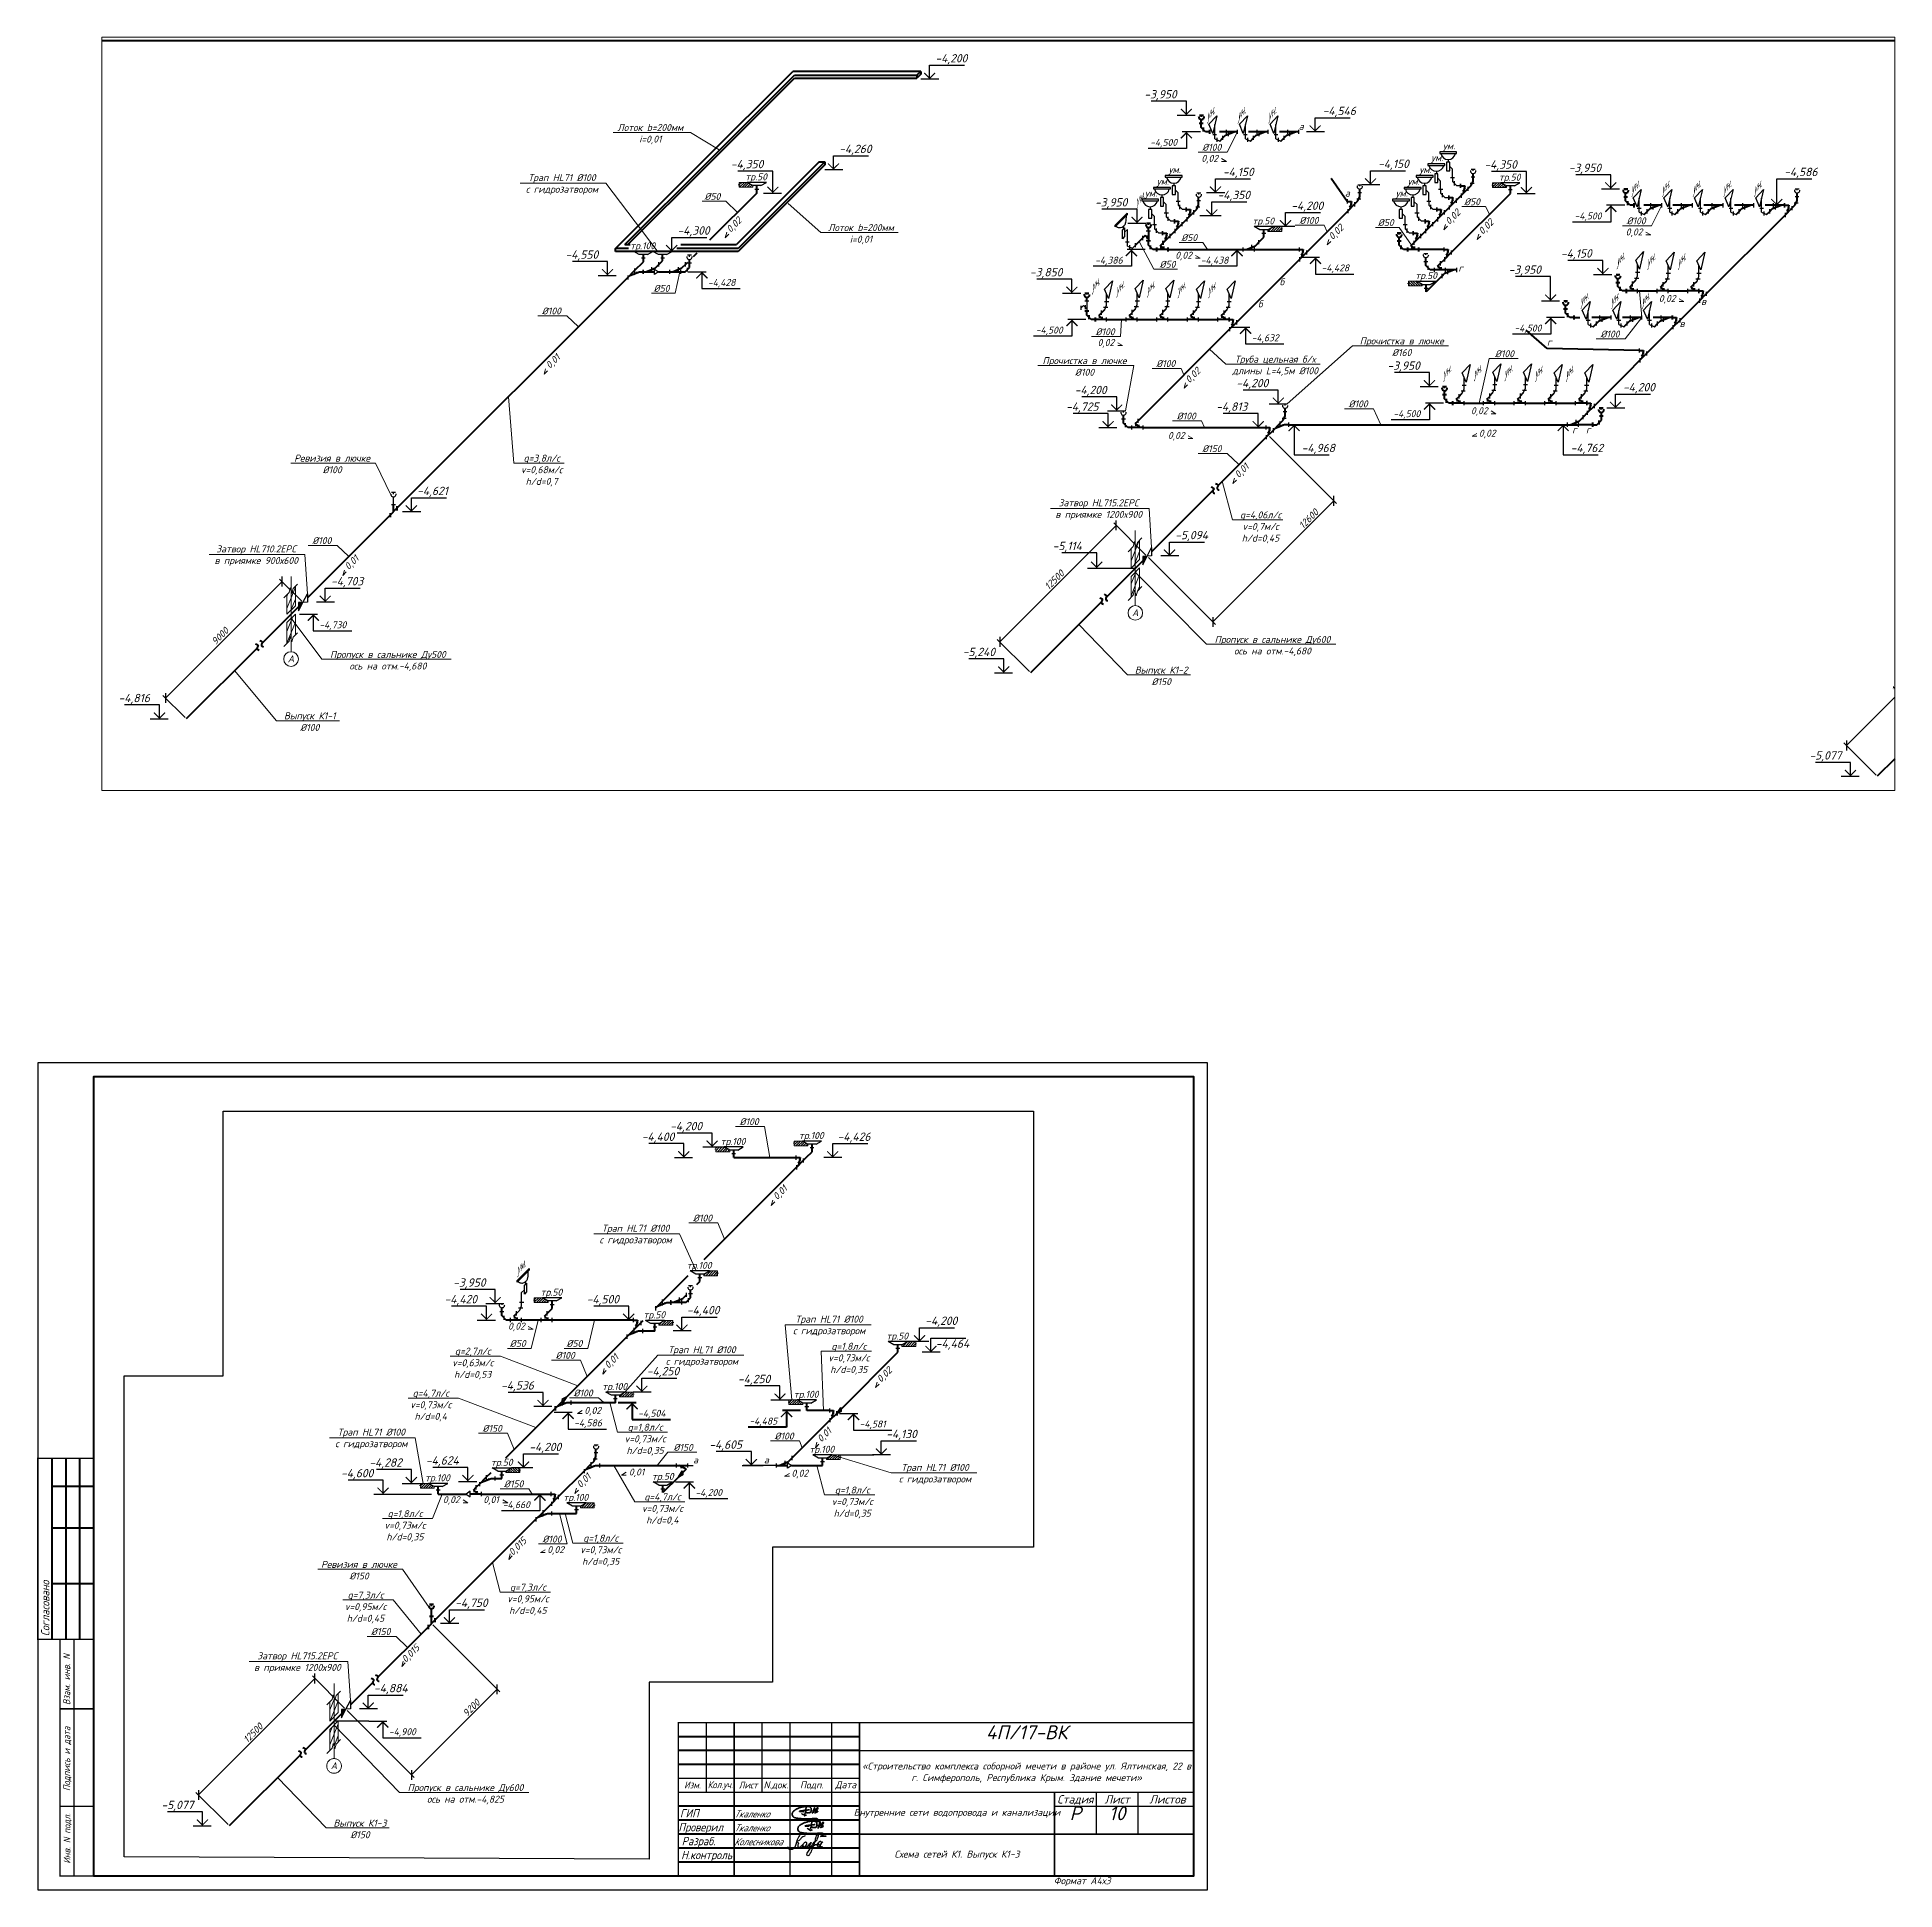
# Paper-space layout 'схема_К1 (3)' of a CAD drawing. Header units: millimetres. Extents: x 0 to 667, y 0 to 665.
# The model-space entities are those that its viewports show. They can reach past a viewport. Long polylines and large blocks are cut down to what shows.
import ezdxf
from ezdxf import colors
from ezdxf.entities.mleader import LeaderData, LeaderLine
from ezdxf.enums import TextEntityAlignment as Align
from ezdxf.math import Vec2, Vec3

# ---------------------------------------------------------------- set-up
doc = ezdxf.new("R2010")
doc.units = ezdxf.units.MM
doc.set_wipeout_variables(frame=1)
doc.linetypes.add('ACAD_ISO07W100', pattern=[3, 0, -3])
doc.layers.add('_ВК-маска', color=255, linetype='Continuous', transparency=0.9)
doc.layers.add('_ВК-Спецификация', color=3, linetype='Continuous', lineweight=15, plot=False, transparency=0.5)
for name, color, linetype, lineweight in [('text', 102, 'Continuous', 15), ('ВК_frame', 5, 'Continuous', 50), ('ВК_K1', 34, 'Continuous', 50), ('ВК_K1_lotok', 142, 'Continuous', 50), ('ВК_PI Stamp', 7, 'Continuous', 50), ('ВК_text_frame', 140, 'Continuous', 15), ('ОП', 7, 'Continuous', 25), ('основная_05', 7, 'Continuous', 50)]:
    doc.layers.add(name, color=color, linetype=linetype, lineweight=lineweight)
doc.layers.add('ВК_defpoints', color=7, linetype='Continuous', plot=False)
for name, color, linetype in [('ВК_К1_размер', 102, 'Continuous'), ('ВК_К1_текст', 34, 'Continuous'), ('ВК_сантехника', 140, 'Continuous')]:
    doc.layers.add(name, color=color, linetype=linetype)
doc.styles.add('ISOPEUR', font='isocpeui.ttf')
doc.styles.add('text_frame', font='isocpeur.ttf', dxfattribs={"width": 0.9, "oblique": 15})
doc.dimstyles.new('Аннотативный', dxfattribs={"dimscale": 0, "dimtxt": 2.5, "dimasz": 2.5, "dimexe": 1.25, "dimexo": 0.625, "dimtad": 1, "dimdec": 0, "dimtxsty": 'ISOPEUR', "dimblk": 'OBLIQUE', "dimcen": 2.5, "dimclrt": 256, "dimadec": 0, "dimazin": 0, "dimtfac": 1, "dimtdec": 0, "dimtmove": 0, "dimatfit": 3, "dimfxl": 1, "dimtfillclr": 256, "dimarcsym": 0})

psp = doc.layouts.new('схема_К1 (3)')

# ---------------------------------------------------------------- texts
at = {"layer": 'ВК_PI Stamp', "linetype": 'Continuous', "lineweight": 25, "style": 'ISOPEUR', "oblique": 15, "width": 0.9}
for s, p in [('Ткаленко', (250, 26)), ('Ткаленко', (250, 21)), ('Колесникова', (250, 16))]:
    psp.add_text(s, height=2.5, dxfattribs=at).set_placement(p)
at = {"layer": 'ВК_PI Stamp', "linetype": 'Continuous', "lineweight": 25, "style": 'ISOPEUR'}
for s, insert, char_height, width, attachment_point in [('4П/17-ВК{\\H1.4167x; }', (355, 59.07), 5, 120, 2), ('«Строительство комплекса соборной мечети в районе ул. Ялтинская, 22 в г. Симферополь, Республика Крым. Здание мечети»', (355, 42.04), 2.5, 120, 5), ('Внутренние сети водопровода и канализации', (330, 27.5), 2.5, 70, 5), ('Р{\\H1.4167x; }', (372.5, 30), 5, 15, 2), ('10{\\H1.4167x; }', (387.5, 30), 5, 15, 2), ('Схема сетей К1. Выпуск К1-3{\\H1.4167x; }', (330, 12.5), 2.5, 70, 5), ('Формат А4х3{\\H1.4167x; }', (374.95, 2.93), 2.5, 22.7495, 5)]:
    psp.add_mtext(s, dxfattribs=dict(at, insert=insert, char_height=char_height, width=width, attachment_point=attachment_point))

msp = doc.modelspace()

# ---------------------------------------------------------------- texts
at = {"layer": 'ВК_K1', "linetype": 'Continuous', "style": 'ISOPEUR'}
for s, p in [('-4,504', (243902.3, 26195.4)), ('-4,485', (247895.4, 25914.8))]:
    msp.add_text(s, height=250, dxfattribs=at).set_placement(p)
at = {"layer": 'ВК_К1_текст', "linetype": 'Continuous', "style": 'ISOPEUR'}
for s, p in [('а', (208452.7, 34723.1)), ('-4,500', (203117, 34144.7)), ('а', (210112.1, 32325.1)), ('-4,500', (218353.9, 31503.8)), ('-4,428', (187240.4, 29115.6)), ('б', (207765.9, 29138.5)), ('-4,428', (209270.8, 29636.8)), ('г', (214184.8, 29628.1)), ('б', (206991.6, 28344.4)), ('в', (222900.6, 28431.1)), ('-4,500', (199009.2, 27405.5)), ('-4,632', (206761.9, 27127.9)), ('-4,500', (216196.8, 27476)), ('в', (222126.3, 27637.1)), ('г', (217367.6, 26973.9)), ('-4,586', (241604.9, 25849.4)), ('-4,581', (251852.4, 25810.2)), ('-4,500', (211847.1, 24401.4)), ('г', (218272, 23821.9)), ('г', (218767.9, 23821.9)), ('-4,200', (245957.3, 23349.5)), ('-4,660', (239039.7, 22914.9)), ('-4,730', (173289.8, 16821.8)), ('-4,900', (234951.5, 14760.5))]:
    msp.add_text(s, height=250, dxfattribs=at).set_placement(p)
at = {"layer": 'ВК_К1_текст', "style": 'ISOPEUR'}
for s, p in [('-4,386', (201142, 29914.4)), ('-4,438', (204933.3, 29914.4))]:
    msp.add_text(s, height=250, dxfattribs=at).set_placement(p)
at = {"layer": 'ВК_К1_текст', "linetype": 'ACAD_ISO07W100', "style": 'ISOPEUR'}
for p in [(245878.7, 24518.6), (248421.3, 24518.6)]:
    msp.add_text('а', height=250, dxfattribs=at).set_placement(p)

# ---------------------------------------------------------------- blocks, each defined once
blk = doc.blocks.new('*U273')
blk.add_lwpolyline([(0, 0), (420, 0), (420, 297), (0, 297)], close=True)
at = {"layer": 'text', "color": 0}
for p, q in [((230, 37.51), (230, 57.51)), ((230, 47.55), (230, 31.55))]:
    blk.add_line(p, q, dxfattribs=at)
at = {"layer": 'ВК_frame', "color": 0}
for p, q in [((5, 155), (5, 90)), ((10, 155), (10, 90)), ((15, 155), (15, 90)), ((20, 155), (20, 5)), ((5, 145), (20, 145)), ((5, 130), (20, 130)), ((5, 110), (20, 110)), ((295, 55), (230, 55)), ((295, 50), (230, 50)), ((295, 45), (230, 45)), ((295, 30), (230, 30)), ((295, 25), (230, 25)), ((295, 20), (230, 20)), ((295, 15), (230, 15)), ((295, 10), (230, 10)), ((230, 5), (415, 5)), ((230, 5), (415, 5)), ((230, 5), (415, 5))]:
    blk.add_line(p, q, dxfattribs=at)
at = {"layer": 'ВК_frame', "color": 0, "const_width": 0.5}
blk.add_lwpolyline([(0, 90), (20, 90), (20, 155), (0, 155)], close=True, dxfattribs=at)
for points in [[(20, 5), (8, 5), (8, 90), (20, 90)], [(13, 5), (13, 90)], [(415, 60), (230, 60), (230, 5)], [(240, 60), (240, 35)], [(250, 60), (250, 5)], [(260, 60), (260, 35)], [(270, 5), (270, 60)], [(285, 60), (285, 5)], [(295, 5), (295, 60)], [(415, 50), (295, 50)], [(295, 40), (230, 40)], [(295, 35), (230, 35)], [(415, 35), (295, 35)], [(365, 5), (365, 35)], [(380, 20), (380, 35)], [(395, 35), (395, 20)], [(365, 30), (415, 30)], [(415, 20), (295, 20)]]:
    blk.add_lwpolyline(points, dxfattribs=at)
at = {"layer": 'ВК_frame', "color": 0, "linetype": 'Continuous', "const_width": 0.5}
for points in [[(8, 65), (20, 65)], [(8, 30), (20, 30)]]:
    blk.add_lwpolyline(points, dxfattribs=at)
at = {"layer": 'основная_05'}
blk.add_lwpolyline([(20, 5), (415, 5), (415, 292), (20, 292)], close=True, dxfattribs=at)
at = {"layer": 'ВК_text_frame', "color": 0, "style": 'text_frame', "oblique": 15, "width": 0.9}
blk.add_text('Согласовано', height=3, rotation=90, dxfattribs=at).set_placement((4.15, 91.11))
at = {"layer": 'ВК_text_frame', "color": 0, "linetype": 'Continuous', "style": 'text_frame', "oblique": 15, "width": 0.9}
for s, p in [('Взам. инв. N', (11.61, 66.37)), ('Подпись и дата', (11.62, 35.49)), ('Инв. N подл.', (11.72, 9.39))]:
    blk.add_text(s, height=2.5, rotation=90, dxfattribs=at).set_placement(p)
at = {"layer": 'ВК_text_frame', "color": 0, "style": 'text_frame', "oblique": 15, "width": 0.9}
for s, p in [('Изм.', (235.02, 37.65)), ('Кол.уч.', (245.02, 37.41)), ('Лист', (255.02, 37.65))]:
    blk.add_text(s, height=2.5, dxfattribs=at).set_placement(p, align=Align.MIDDLE)
at = {"layer": 'ВК_text_frame', "color": 0, "style": 'text_frame', "oblique": 15}
for s, p in [('N.док.', (265.02, 37.49)), ('Подп.', (277.84, 37.49)), ('Дата', (290.07, 37.49))]:
    blk.add_text(s, height=2.5, dxfattribs=at).set_placement(p, align=Align.MIDDLE)
at = {"layer": 'ВК_text_frame', "color": 0, "style": 'text_frame', "oblique": 15, "width": 0.962963}
blk.add_text('Стадия', height=3, dxfattribs=at).set_placement((366, 31), (379, 31), align=Align.FIT)
at = {"layer": 'ВК_text_frame', "color": 0, "style": 'text_frame', "oblique": 15}
for s, p in [('Лист', (383, 31)), ('Листов', (399.05, 31))]:
    blk.add_text(s, height=3, dxfattribs=at).set_placement(p)
at = {"layer": 'ВК_text_frame', "color": 0, "style": 'text_frame', "oblique": 15, "width": 0.9}
for s, p in [('ГИП', (233.91, 27.5)), ('Проверил', (237.99, 22.5)), ('Н.контроль', (240.12, 12.5)), ('Разраб.', (237.22, 17.5))]:
    blk.add_text(s, height=3, dxfattribs=at).set_placement(p, align=Align.MIDDLE_CENTER)
blk = doc.blocks.new('A$C77FD01EB')
at = {"layer": 'ОП', "color": 5, "lineweight": 35, "ltscale": 100}
for p, q in [((10021, 9860), (10110, 10097)), ((10110, 10097), (10231, 10450)), ((10231, 10450), (10269, 10561))]:
    blk.add_line(p, q, dxfattribs=at)
for points in [[(20301, 80), (20161, 120), (20161, 120), (19392, 150), (19211, 190), (17761, 200), (17552, 144), (16951, 140), (16671, 120), (16351, 0), (17121, 400), (17375, 532), (17571, 640), (17671, 730), (17841, 820), (18015, 912), (18311, 1150), (18411, 1260), (18491, 1390), (18531, 1480), (18531, 1550), (18531, 1620), (18481, 1680), (18440, 1729), (18337, 1853), (18201, 1940), (18096, 2007), (17931, 2070), (17421, 2220), (17211, 2220), (16311, 2340), (15251, 2320), (14191, 2240), (11201, 2110), (10520, 2080), (9251, 2080), (8431, 2080), (7561, 2080), (6791, 2150), (6182, 2206), (5211, 2270), (4881, 2340), (4511, 2380), (4321, 2380), (4121, 2450), (3921, 2460), (3611, 2476), (3401, 2530), (3127, 2601), (2861, 2601), (2671, 2660), (2501, 2660), (2381, 2710), (1971, 2810), (1646, 2889), (1301, 3070), (1121, 3160), (993, 3224), (851, 3350), (541, 3670), (374, 3843), (111, 4360), (0, 4579), (0, 4810), (1, 5610), (2, 5860), (101, 6260), (231, 6560), (322, 6769), (501, 6990), (691, 7270), (991, 7590), (1281, 7880), (1631, 8130), (1882, 8309), (2146, 8498), (2561, 8730), (3261, 9130), (3611, 9300), (3974, 9476), (4411, 9650), (5081, 9900), (5601, 10070), (6131, 10230), (6434, 10321), (7031, 10490), (7391, 10580), (8341, 10740), (9051, 10850), (9490, 10918), (10051, 10950), (11081, 10950), (11691, 10950), (12131, 10850), (12571, 10680), (12911, 10500), (13181, 10260), (13421, 9920), (13521, 9740), (13601, 9550), (13661, 9390), (13701, 9060), (13701, 8700), (13701, 8360), (13681, 8090), (13611, 7760), (13511, 7390), (13391, 7140), (13151, 6670), (12951, 6490), (12811, 6470), (12671, 6490), (12501, 6480), (12371, 6430), (12181, 6410), (12101, 6420), (11971, 6470), (11721, 6500), (11541, 6450), (11352, 6400), (11111, 6440), (10931, 6440), (10621, 6440), (10271, 6330), (10271, 6330), (10271, 6330), (10271, 6330), (10271, 6330), (10271, 6330), (10271, 6330), (10271, 6330), (10271, 6330), (10271, 6330), (10271, 6330), (10271, 6330), (10271, 6330), (10271, 6330), (10271, 6330), (10271, 6330), (10271, 6330), (10271, 6330), (10271, 6330), (10271, 6330), (10271, 6330), (10271, 6330), (10271, 6330), (10271, 6330), (10271, 6330)], [(7981, 7090), (7911, 7150), (7841, 7190), (7776, 7228), (7671, 7250), (7511, 7270), (7371, 7288), (7141, 7310), (6981, 7320), (6781, 7332), (6541, 7340), (6281, 7340), (5941, 7340), (5441, 7340), (5341, 7360), (5268, 7375), (5231, 7410), (5185, 7454), (5140, 7498), (5161, 7550), (5231, 7570), (5408, 7621), (5781, 7670), (6181, 7710), (6811, 7790), (7321, 7880), (7901, 7990), (8481, 8080), (9051, 8160), (9481, 8200), (9901, 8240), (10741, 8330), (11471, 8400), (11961, 8440), (12211, 8460), (12261, 8450), (12321, 8430)], [(6581, 5840), (6851, 5640), (6973, 5549), (7191, 5460), (7411, 5370), (7721, 5190), (8061, 5060), (8261, 5020), (8431, 5030), (8581, 5130), (8771, 5310), (8961, 5510), (9121, 5700), (9211, 5940), (9305, 6189), (9421, 6640), (9461, 6980), (9531, 7500), (9601, 8130), (9703, 8843)], [(10321, 4530), (10121, 4570), (9992, 4596), (9821, 4603), (9561, 4577), (9358, 4516), (9231, 4400), (9085, 4266), (8981, 4172), (8891, 4020), (8931, 4140), (8950, 4197), (8931, 4250), (8916, 4292), (8841, 4350)], [(9921, 7350), (9841, 7130), (9801, 6900), (9743, 6566), (9700, 6320), (9679, 6199)], [(9703, 8843), (9751, 9090), (9811, 9250), (9871, 9420), (9931, 9620), (10021, 9860)], [(10191, 7290), (10121, 7060), (10060, 6857), (10001, 6663), (9950, 6497), (9950, 6350)], [(14361, 5770), (14461, 6080), (14651, 6430), (14823, 6747), (14971, 7200), (15121, 7650), (15251, 8230), (15391, 8590), (15492, 8850), (15628, 9198), (15791, 9660), (15891, 9940), (15961, 10080), (15981, 10090), (16001, 10090), (16011, 10090), (16031, 10080), (16031, 10060), (16011, 9960), (15989, 9847), (15953, 9668), (15941, 9420), (15931, 9220), (15921, 9020), (15911, 8810), (15891, 8630), (15881, 8540), (15801, 8310), (15741, 8070), (15611, 7860), (15381, 7350), (15191, 6929), (15046, 6608), (14975, 6449)], [(14441, 7690), (14561, 7820), (14711, 7880), (14930, 7968), (15281, 7968), (15801, 7968), (15871, 7960)], [(18146, 10200), (18251, 10160), (18311, 10080), (18351, 9980), (18381, 9830), (18381, 9670), (18361, 9570), (18331, 9420), (18261, 9240), (18091, 8950), (18023, 8833), (17921, 8730), (17751, 8550), (17571, 8360), (17471, 8240), (17341, 8090), (17271, 7960), (17241, 7850), (17261, 7760), (17371, 7710), (17531, 7670), (17821, 7670), (17941, 7650), (18081, 7600), (18241, 7520), (18311, 7450), (18361, 7370), (18371, 7350), (18361, 7310), (18331, 7240), (18171, 7100), (18059, 7002), (17801, 6840), (17481, 6720), (17261, 6640), (17059, 6566), (16771, 6480), (16591, 6430), (16411, 6390), (16191, 6320), (15999, 6259)], [(16511, 6900), (16621, 7330), (16701, 7590), (16780, 7844), (17081, 8910), (17211, 9250), (17371, 9530), (17581, 9810), (17791, 10060), (17931, 10160), (18071, 10200), (18146, 10200)]]:
    blk.add_lwpolyline(points, dxfattribs=at)
blk = doc.blocks.new('подпис_колесникова')
at = {"layer": 'ОП', "lineweight": 25, "ltscale": 100}
for points in [[(1454714, 104026), (1454520, 103670), (1454372, 103401), (1454251, 103421), (1454207, 103498)], [(1454830, 103890), (1454680, 103800), (1454589, 103709), (1454528, 103701), (1454583, 103648), (1454568, 103539), (1454590, 103482), (1454650, 103490), (1454684, 103516), (1454759, 103591), (1454739, 103571), (1454726, 103521), (1454729, 103510), (1454770, 103482), (1454840, 103501), (1454881, 103568), (1454899, 103631), (1454888, 103649), (1454850, 103659), (1454840, 103659), (1454797, 103635), (1454771, 103609), (1454749, 103570), (1454749, 103560), (1454770, 103490), (1454870, 103519), (1454900, 103489), (1454939, 103530), (1455021, 103641), (1455050, 103650), (1454999, 103561), (1454980, 103509), (1454988, 103491), (1455030, 103510), (1455115, 103595), (1455152, 103659), (1455190, 103680), (1455301, 103851), (1455311, 103969), (1455231, 103889), (1455190, 103729), (1455142, 103585), (1455110, 103482), (1455070, 103391), (1455033, 103299), (1454999, 103241), (1454981, 103209), (1454961, 103180), (1454910, 103180), (1454899, 103220), (1454980, 103380), (1455071, 103491), (1455134, 103536), (1455210, 103580), (1455280, 103599), (1455303, 103638), (1455261, 103565), (1455296, 103504), (1455360, 103504), (1455367, 103531), (1455404, 103594), (1455419, 103650), (1455411, 103680), (1455380, 103689), (1455351, 103681), (1455320, 103660), (1455300, 103621), (1455299, 103571), (1455470, 103680), (1455372, 103535), (1455378, 103510), (1455420, 103499), (1455440, 103510), (1455440, 103519)]]:
    blk.add_spline(points, degree=3, dxfattribs=at)
blk = doc.blocks.new('_None')
blk = doc.blocks.new('*U208')
at = {"linetype": 'ByBlock', "lineweight": -2}
h = blk.add_hatch(color=256, dxfattribs=at)
h.paths.add_polyline_path([(527, 212), (499, 240), (315, 57), (315, 0)])
h.paths.add_polyline_path([(131, 240), (103, 212), (315, 0), (315, 57)])
for p, q in [((649, 0), (0, 0)), ((315, 0), (315, 500)), ((315, 500), (1572, 500))]:
    blk.add_line(p, q, dxfattribs=at)
at = {"linetype": 'ByBlock', "style": 'ISOPEUR'}
blk.add_attdef('ОТМЕТКА', (521, 600), '', height=300, dxfattribs=at)
blk = doc.blocks.new('*U211')
at = {"color": 0, "linetype": 'ByBlock', "lineweight": 30}
for p, q in [((346, 0), (-346, 0)), ((-144, -113), (-346, 0)), ((144, -113), (346, 0)), ((144, -113), (-144, -113)), ((70, -247), (-70, -247))]:
    blk.add_line(p, q, dxfattribs=at)
at = {"color": 0, "linetype": 'ByBlock'}
blk.add_line((0, -381), (0, -113), dxfattribs=at)
at = {"color": 0, "linetype": 'ByBlock', "style": 'ISOPEUR'}
blk.add_attdef('НАЗВАНИЕ', text='', height=250, dxfattribs=at).set_placement((-25, 201), align=Align.MIDDLE_CENTER)
blk = doc.blocks.new('*U220')
at = {"color": 0, "linetype": 'ByBlock', "lineweight": 30}
for p, q in [((346, 0), (-346, 0)), ((-144, -113), (-346, 0)), ((144, -113), (346, 0)), ((144, -113), (-144, -113)), ((70, -247), (-70, -247))]:
    blk.add_line(p, q, dxfattribs=at)
at = {"color": 0, "linetype": 'ByBlock'}
blk.add_line((0, -335), (0, -113), dxfattribs=at)
at = {"color": 0, "linetype": 'ByBlock', "style": 'ISOPEUR'}
blk.add_attdef('НАЗВАНИЕ', text='', height=250, dxfattribs=at).set_placement((-25, 201), align=Align.MIDDLE_CENTER)
blk = doc.blocks.new('*U212')
at = {"linetype": 'ByBlock', "lineweight": 15}
h = blk.add_hatch(dxfattribs=at)
h.set_pattern_fill('ANSI31', color=0, scale=20)
h.paths.add_polyline_path([(-639, 0), (-639, -68), (-671, -80), (-608, -97), (-639, -111), (-639, -172), (-144, -172), (-144, -113), (-346, 0)])
at = {"color": 0, "linetype": 'ByBlock', "lineweight": 30}
for p, q in [((346, 0), (-346, 0)), ((-144, -113), (-346, 0)), ((144, -113), (346, 0)), ((144, -113), (-144, -113)), ((70, -247), (-70, -247))]:
    blk.add_line(p, q, dxfattribs=at)
at = {"color": 0, "linetype": 'ByBlock'}
blk.add_line((0, -381), (0, -113), dxfattribs=at)
at = {"color": 0, "linetype": 'ByBlock', "lineweight": 15}
blk.add_lwpolyline([(-639, 0), (-346, 0), (-144, -113), (-144, -172), (-639, -172), (-639, -111), (-608, -97), (-671, -80), (-639, -68), (-639, 0)], dxfattribs=at)
at = {"color": 0, "linetype": 'ByBlock', "style": 'ISOPEUR'}
blk.add_attdef('НАЗВАНИЕ', text='', height=250, dxfattribs=at).set_placement((-25, 201), align=Align.MIDDLE_CENTER)
blk = doc.blocks.new('*U214')
at = {"lineweight": 30}
for p, q in [((0, -75), (0, 75)), ((311, 20), (311, 170)), ((400, -75), (400, 75)), ((563, 193), (563, 343))]:
    blk.add_line(p, q, dxfattribs=at)
for p, q in [((0, 0), (400, 0)), ((97, 0), (435, 140)), ((563, 268), (435, 140))]:
    blk.add_line(p, q)
at = {"layer": '_ВК-Спецификация', "linetype": 'ByBlock', "style": 'ISOPEUR'}
for s, p in [('тр.45(100/100)', (1158, -570)), ('от.45(100)', (1349, -218))]:
    blk.add_text(s, height=50, dxfattribs=at).set_placement(p, align=Align.MIDDLE_CENTER)
blk = doc.blocks.new('*U215')
at = {"lineweight": 30}
for p, q in [((0, -75), (0, 75)), ((311, 20), (311, 170)), ((400, -75), (400, 75)), ((563, 193), (563, 343)), ((629, 9), (629, 149)), ((775, 596), (633, 596)), ((778, 309), (638, 309)), ((704, 541), (704, 596))]:
    blk.add_line(p, q, dxfattribs=at)
for p, q in [((0, 0), (400, 0)), ((97, 0), (435, 140)), ((563, 268), (435, 140))]:
    blk.add_line(p, q)
at = {"lineweight": -2}
for p, q in [((400, 0), (550, 0)), ((550, 0), (708, 158)), ((708, 309), (708, 442)), ((708, 158), (708, 309))]:
    blk.add_line(p, q, dxfattribs=at)
at = {"lineweight": 30}
blk.add_arc((704, 541), 98.3, 177.79653, 6.69495, dxfattribs=at)
at = {"layer": '_ВК-Спецификация', "linetype": 'ByBlock', "style": 'ISOPEUR'}
for s, p in [('тр.45(100/100)', (1158, -570)), ('загл(100)', (1341, -150)), ('от.45(100)', (1349, -218)), ('от.45(100)', (1349, -289)), ('от.45(100)', (1349, -356))]:
    blk.add_text(s, height=50, dxfattribs=at).set_placement(p, align=Align.MIDDLE_CENTER)
blk = doc.blocks.new('*U217')
for p, q in [((0, 0), (246, 246)), ((74, 74), (417, 205)), ((417, 205), (556, 205))]:
    blk.add_line(p, q)
at = {"lineweight": 30}
for p, q in [((0, 75), (0, -75)), ((339, 208), (233, 102)), ((246, 321), (246, 171)), ((555, 280), (555, 130))]:
    blk.add_line(p, q, dxfattribs=at)
at = {"layer": '_ВК-Спецификация', "linetype": 'ByBlock', "style": 'ISOPEUR'}
for s, p in [('тр.45(100/100)', (1016, -336)), ('от.45(100)', (1016, -120))]:
    blk.add_text(s, height=50, dxfattribs=at).set_placement(p, align=Align.MIDDLE_CENTER)
blk = doc.blocks.new('*U219')
at = {"lineweight": 15}
blk.add_lwpolyline([(0.53, 1.94), (0, 0), (1.24, 1.24)], dxfattribs=at)
at = {"lineweight": 15, "style": 'ISOPEUR'}
blk.add_attdef('УКЛОН', text='', height=2.5, rotation=45, dxfattribs=at).set_placement((3.12, 4.64), align=Align.MIDDLE_CENTER)
blk = doc.blocks.new('*U221')
at = {"linetype": 'ByBlock', "lineweight": -2}
h = blk.add_hatch(color=256, dxfattribs=at)
h.paths.add_polyline_path([(-527, 212), (-499, 240), (-315, 57), (-315, 0)])
h.paths.add_polyline_path([(-131, 240), (-103, 212), (-315, 0), (-315, 57)])
for p, q in [((-315, 789), (-1572, 789)), ((-315, 0), (-315, 789)), ((-649, 0), (0, 0))]:
    blk.add_line(p, q, dxfattribs=at)
at = {"linetype": 'ByBlock', "style": 'ISOPEUR'}
blk.add_attdef('ОТМЕТКА', (-1565, 889), '', height=300, dxfattribs=at)
blk = doc.blocks.new('*U265')
at = {"color": 0, "linetype": 'ByBlock', "lineweight": 30}
blk.add_lwpolyline([(0, -100), (151, 0), (0, 100), (0, -100)], dxfattribs=at)
at = {"layer": '_ВК-Спецификация', "style": 'ISOPEUR'}
blk.add_attdef('ПЕРЕХОД', (201, 206), '', height=50, dxfattribs=at)
blk = doc.blocks.new('*U224')
at = {"linetype": 'ByBlock', "lineweight": -2}
h = blk.add_hatch(color=256, dxfattribs=at)
h.paths.add_polyline_path([(-527, 212), (-499, 240), (-315, 57), (-315, 0)])
h.paths.add_polyline_path([(-131, 240), (-103, 212), (-315, 0), (-315, 57)])
for p, q in [((-315, 500), (-1572, 500)), ((-649, 0), (0, 0)), ((-315, 0), (-315, 500))]:
    blk.add_line(p, q, dxfattribs=at)
at = {"linetype": 'ByBlock', "style": 'ISOPEUR'}
blk.add_attdef('ОТМЕТКА', (-1565, 600), '', height=300, dxfattribs=at)
blk = doc.blocks.new('*U38')
blk.add_wipeout([(-107, -207), (-107, -7), (0, 0)]).dxf.layer = '_ВК-маска'
blk.add_wipeout([(107, 207), (107, 7), (0, 0)]).dxf.layer = '_ВК-маска'
h = blk.add_hatch(color=256)
h.dxf.hatch_style = 1
h.paths.add_polyline_path([(0, 0), (-107, -7), (-107, -207)])
at = {"linetype": 'ByBlock', "lineweight": 30}
for points in [[(-107, -207), (0, 0), (-107, -7), (-107, -207)], [(107, 7), (0, 0), (107, 207), (107, 7)]]:
    blk.add_lwpolyline(points, dxfattribs=at)
at = {"layer": '_ВК-Спецификация', "style": 'ISOPEUR'}
blk.add_attdef('ДУ', text='', height=50, dxfattribs=at).set_placement((235, 165), align=Align.CENTER)
blk = doc.blocks.new('*U231')
at = {"lineweight": 15}
h = blk.add_hatch(dxfattribs=at)
h.set_pattern_fill('ANSI31', color=256, scale=50, angle=23, style=0)
h.set_pattern_definition([(68, (3183.52, 294.12), (-147.1904, 59.469), [])])
h.paths.add_polyline_path([(153, 993), (73, 913), (27, 740), (-27, 940), (-73, 766), (-153, 686), (-153, -12), (153, 295)])
h = blk.add_hatch(dxfattribs=at)
h.set_pattern_fill('ANSI31', color=256, scale=50, angle=23, style=0)
h.set_pattern_definition([(68, (3183.52, 310.29), (-147.1904, 59.469), [])])
h.paths.add_polyline_path([(153, -4), (-153, -311), (-153, -1060), (-73, -980), (-27, -807), (27, -1007), (73, -834), (153, -754)])
at = {"lineweight": 15, "ltscale": 100}
blk.add_line((0, 1340), (0, -1356), dxfattribs=at)
at = {"lineweight": 15, "ltscale": 2}
for points in [[(232, 1072), (73, 913), (27, 740), (-27, 940), (-73, 766), (-262, 577)], [(232, -675), (73, -834), (27, -1007), (-27, -807), (-73, -980), (-262, -1169)]]:
    blk.add_lwpolyline(points, dxfattribs=at)
at = {"lineweight": 15}
for points in [[(153, 993), (153, 295), (-153, -12), (-153, 686)], [(-153, -1060), (-153, -311), (153, -4), (153, -754)]]:
    blk.add_lwpolyline(points, dxfattribs=at)
at = {"lineweight": 15, "ltscale": 100}
blk.add_circle((0, -1619), 263, dxfattribs=at)
at = {"lineweight": 15, "ltscale": 100, "style": 'ISOPEUR'}
blk.add_attdef('ОСЬ', (-118, -1734), '', height=250, dxfattribs=at)
blk = doc.blocks.new('_Oblique')
at = {"color": 0, "linetype": 'ByBlock', "lineweight": -2}
blk.add_line((-0.5, -0.5), (0.5, 0.5), dxfattribs=at)
blk = doc.blocks.new('*D232')
at = {"layer": 'Defpoints', "color": 0, "transparency": 16777216}
for p in [(171949, 18503), (172699, 17753), (168514, 13568)]:
    blk.add_point(p, dxfattribs=at)
at = {"layer": 'ВК_К1_размер', "color": 0, "lineweight": -2, "transparency": 16777216}
for p, q in [((167764, 14317), (171949, 18503)), ((172655, 17797), (171861, 18591)), ((168469, 13612), (167676, 14406))]:
    blk.add_line(p, q, dxfattribs=at)
at = {"layer": 'ВК_К1_размер', "color": 0, "lineweight": -2, "transparency": 16777216, "xscale": 250, "yscale": 250, "zscale": 250}
for p, rotation in [((171949, 18503), 45.00000000000003), ((167764, 14317), 225.0000000000001)]:
    blk.add_blockref('_Oblique', p, dxfattribs=dict(at, rotation=rotation))
at = {"layer": 'ВК_К1_размер', "transparency": 16777216, "insert": (169724, 16542), "char_height": 250, "attachment_point": 5, "rotation": 45, "style": 'ISOPEUR'}
blk.add_mtext('9000', dxfattribs=at)
blk = doc.blocks.new('*U245')
at = {"lineweight": 30}
for p, q in [((-400, -75), (-400, 75)), ((-130, 73), (-280, 73)), ((-182, 165), (-182, 315)), ((0, -75), (0, 75))]:
    blk.add_line(p, q, dxfattribs=at)
at = {"lineweight": -2}
for p, q in [((0, 0), (-400, 0)), ((-283, 140), (-182, 240)), ((-283, 140), (-119, 0))]:
    blk.add_line(p, q, dxfattribs=at)
at = {"layer": '_ВК-Спецификация', "linetype": 'ByBlock', "style": 'ISOPEUR'}
for s, p in [('тр.45(100/100)', (1158, -570)), ('от.45(100)', (1349, -218))]:
    blk.add_text(s, height=50, dxfattribs=at).set_placement(p, align=Align.MIDDLE_CENTER)
blk = doc.blocks.new('*U246')
at = {"lineweight": 30}
for p, q in [((-778, 309), (-638, 309)), ((-775, 596), (-633, 596)), ((-704, 541), (-704, 596)), ((-629, 9), (-629, 149)), ((-400, -75), (-400, 75)), ((-130, 73), (-280, 73)), ((-182, 165), (-182, 315)), ((0, -75), (0, 75))]:
    blk.add_line(p, q, dxfattribs=at)
at = {"lineweight": -2}
for p, q in [((-708, 309), (-708, 442)), ((-708, 158), (-708, 309)), ((-550, 0), (-708, 158)), ((-400, 0), (-550, 0)), ((0, 0), (-400, 0)), ((-283, 140), (-182, 240)), ((-283, 140), (-119, 0))]:
    blk.add_line(p, q, dxfattribs=at)
at = {"lineweight": 30}
blk.add_arc((-704, 541), 98.3, 173.30505, 2.20347, dxfattribs=at)
at = {"layer": '_ВК-Спецификация', "linetype": 'ByBlock', "style": 'ISOPEUR'}
for s, p in [('тр.45(100/100)', (1158, -570)), ('загл(100)', (1341, -150)), ('от.45(100)', (1349, -218)), ('от.45(100)', (1349, -289)), ('от.45(100)', (1349, -356))]:
    blk.add_text(s, height=50, dxfattribs=at).set_placement(p, align=Align.MIDDLE_CENTER)
blk = doc.blocks.new('*U248')
at = {"lineweight": 30}
for p, q in [((20, 1176), (450, 1606)), ((450, 1549), (20, 1119)), ((450, 1606), (450, 1549)), ((20, 1119), (20, 1176)), ((281, 849), (183, 751)), ((183, 274), (183, 751)), ((281, 1004), (361, 1084)), ((281, 694), (281, 1004)), ((361, 775), (281, 694)), ((321, 1139), (321, 1044)), ((361, 1084), (361, 775)), ((0, -75), (0, 75)), ((74, 195), (224, 195)), ((108, 403), (258, 403)), ((116, 116), (183, 274))]:
    blk.add_line(p, q, dxfattribs=at)
at = {"lineweight": -2, "ltscale": 100}
blk.add_line((0, 0), (116, 116), dxfattribs=at)
at = {"lineweight": 30}
blk.add_spline([(49, 1148), (158, 1090), (361, 1180), (406, 1281), (422, 1521)], degree=3, dxfattribs=at)
at = {"lineweight": -2, "style": 'ISOPEUR', "oblique": 45}
blk.add_text('ум.', height=250, rotation=45, dxfattribs=at).set_placement((99, 1630), align=Align.MIDDLE_CENTER)
at = {"layer": '_ВК-Спецификация', "style": 'ISOPEUR'}
for p in [(-705, 40), (-705, -101), (-705, -325)]:
    blk.add_attdef('ФАСОННАЯ_ЧАСТЬ', text='', height=50, dxfattribs=at).set_placement(p, align=Align.CENTER)
blk = doc.blocks.new('*U249')
at = {"lineweight": 30}
for p, q in [((-18, 426), (-18, 276)), ((0, 75), (0, -75)), ((50, 160), (156, 266)), ((246, 321), (246, 171))]:
    blk.add_line(p, q, dxfattribs=at)
for p, q in [((-18, 351), (132, 351)), ((0, 0), (246, 246)), ((132, 351), (73, 73))]:
    blk.add_line(p, q)
at = {"layer": '_ВК-Спецификация', "linetype": 'ByBlock', "style": 'ISOPEUR'}
for s, p in [('тр.45(100/100)', (1016, -336)), ('от.45(100)', (1016, -120))]:
    blk.add_text(s, height=50, dxfattribs=at).set_placement(p, align=Align.MIDDLE_CENTER)
blk = doc.blocks.new('*U250')
at = {"linetype": 'ByBlock', "lineweight": 15}
h = blk.add_hatch(dxfattribs=at)
h.set_pattern_fill('ANSI31', color=0, scale=20)
h.paths.add_polyline_path([(346, 0), (144, -113), (144, -172), (639, -172), (639, -111), (608, -97), (671, -80), (639, -68), (639, 0)])
at = {"color": 0, "linetype": 'ByBlock', "lineweight": 30}
for p, q in [((346, 0), (-346, 0)), ((-144, -113), (-346, 0)), ((144, -113), (346, 0)), ((144, -113), (-144, -113)), ((70, -247), (-70, -247))]:
    blk.add_line(p, q, dxfattribs=at)
at = {"color": 0, "linetype": 'ByBlock'}
blk.add_line((0, -381), (0, -113), dxfattribs=at)
at = {"color": 0, "linetype": 'ByBlock', "lineweight": 15}
blk.add_lwpolyline([(639, 0), (346, 0), (144, -113), (144, -172), (639, -172), (639, -111), (608, -97), (671, -80), (639, -68), (639, 0)], dxfattribs=at)
at = {"color": 0, "linetype": 'ByBlock', "style": 'ISOPEUR'}
blk.add_attdef('НАЗВАНИЕ', text='', height=250, dxfattribs=at).set_placement((-25, 201), align=Align.MIDDLE_CENTER)
blk = doc.blocks.new('*U253')
at = {"lineweight": 15}
blk.add_lwpolyline([(-1.75, 1), (0, 0), (-1.75, 0)], dxfattribs=at)
at = {"lineweight": 15, "style": 'ISOPEUR'}
blk.add_attdef('УКЛОН', text='', height=2.5, dxfattribs=at).set_placement((-5.98, 1.08), align=Align.MIDDLE_CENTER)
blk = doc.blocks.new('*U254')
at = {"linetype": 'ByBlock', "lineweight": -2}
h = blk.add_hatch(color=256, dxfattribs=at)
h.paths.add_polyline_path([(-642, 212), (-613, 240), (-429, 57), (-429, 0)])
h.paths.add_polyline_path([(-246, 240), (-217, 212), (-429, 0), (-429, 57)])
for p, q in [((-429, 500), (-1686, 500)), ((-763, 0), (0, 0)), ((-429, 0), (-429, 500))]:
    blk.add_line(p, q, dxfattribs=at)
at = {"linetype": 'ByBlock', "style": 'ISOPEUR'}
blk.add_attdef('ОТМЕТКА', (-1679, 600), '', height=300, dxfattribs=at)
blk = doc.blocks.new('*U255')
at = {"linetype": 'ByBlock', "lineweight": -2}
h = blk.add_hatch(color=256, dxfattribs=at)
h.paths.add_polyline_path([(527, 212), (499, 240), (315, 57), (315, 0)])
h.paths.add_polyline_path([(131, 240), (103, 212), (315, 0), (315, 57)])
for p, q in [((649, 0), (0, 0)), ((315, 0), (315, 500)), ((315, 500), (1572, 500))]:
    blk.add_line(p, q, dxfattribs=at)
at = {"linetype": 'ByBlock', "style": 'ISOPEUR'}
blk.add_attdef('ОТМЕТКА', (521, 600), '', height=300, dxfattribs=at)
blk = doc.blocks.new('*U256')
at = {"lineweight": 15}
blk.add_lwpolyline([(1.75, 1), (0, 0), (1.75, 0)], dxfattribs=at)
at = {"lineweight": 15, "style": 'ISOPEUR'}
blk.add_attdef('УКЛОН', text='', height=2.5, dxfattribs=at).set_placement((5.48, 1.08), align=Align.MIDDLE_CENTER)
blk = doc.blocks.new('*U257')
at = {"linetype": 'ByBlock', "lineweight": 15}
h = blk.add_hatch(dxfattribs=at)
h.set_pattern_fill('ANSI31', color=0, scale=20)
h.paths.add_polyline_path([(346, 0), (144, -113), (144, -172), (639, -172), (639, -111), (608, -97), (671, -80), (639, -68), (639, 0)])
at = {"color": 0, "linetype": 'ByBlock', "lineweight": 30}
for p, q in [((346, 0), (-346, 0)), ((-144, -113), (-346, 0)), ((144, -113), (346, 0)), ((144, -113), (-144, -113)), ((70, -247), (-70, -247))]:
    blk.add_line(p, q, dxfattribs=at)
at = {"color": 0, "linetype": 'ByBlock'}
blk.add_line((0, -381), (0, -113), dxfattribs=at)
at = {"color": 0, "linetype": 'ByBlock', "lineweight": 15}
blk.add_lwpolyline([(639, 0), (346, 0), (144, -113), (144, -172), (639, -172), (639, -111), (608, -97), (671, -80), (639, -68), (639, 0)], dxfattribs=at)
at = {"color": 0, "linetype": 'ByBlock', "style": 'ISOPEUR'}
blk.add_attdef('НАЗВАНИЕ', text='', height=250, dxfattribs=at).set_placement((-25, 201), align=Align.MIDDLE_CENTER)
blk = doc.blocks.new('*U99')
at = {"color": 0, "linetype": 'ByBlock', "lineweight": 30}
blk.add_lwpolyline([(0, -100), (-151, 0), (0, 100), (0, -100)], dxfattribs=at)
at = {"layer": '_ВК-Спецификация', "style": 'ISOPEUR'}
blk.add_attdef('ПЕРЕХОД', (201, 206), '', height=50, dxfattribs=at)
blk = doc.blocks.new('*U266')
at = {"lineweight": 15}
blk.add_lwpolyline([(-1.75, 1), (0, 0), (-1.75, 0)], dxfattribs=at)
at = {"lineweight": 15, "style": 'ISOPEUR'}
blk.add_attdef('УКЛОН', text='', height=2.5, dxfattribs=at).set_placement((-5.98, 1.08), align=Align.MIDDLE_CENTER)
blk = doc.blocks.new('*U268')
at = {"linetype": 'ByBlock', "lineweight": -2}
h = blk.add_hatch(color=256, dxfattribs=at)
h.paths.add_polyline_path([(527, 212), (499, 240), (315, 57), (315, 0)])
h.paths.add_polyline_path([(131, 240), (103, 212), (315, 0), (315, 57)])
for p, q in [((649, 0), (0, 0)), ((315, 0), (315, 500)), ((315, 500), (1572, 500))]:
    blk.add_line(p, q, dxfattribs=at)
at = {"linetype": 'ByBlock', "style": 'ISOPEUR'}
blk.add_attdef('ОТМЕТКА', (521, 100), '', height=300, dxfattribs=at)
blk = doc.blocks.new('*U267')
at = {"linetype": 'ByBlock', "lineweight": -2}
h = blk.add_hatch(color=256, dxfattribs=at)
h.paths.add_polyline_path([(642, 212), (613, 240), (429, 57), (429, 0)])
h.paths.add_polyline_path([(246, 240), (217, 212), (429, 0), (429, 57)])
for p, q in [((763, 0), (0, 0)), ((429, 0), (429, 500)), ((429, 500), (1686, 500))]:
    blk.add_line(p, q, dxfattribs=at)
at = {"linetype": 'ByBlock', "style": 'ISOPEUR'}
blk.add_attdef('ОТМЕТКА', (635, 600), '', height=300, dxfattribs=at)
blk = doc.blocks.new('*U270')
at = {"lineweight": 30}
for p, q in [((363, 948), (505, 948)), ((434, 893), (434, 948)), ((0, 75), (0, -75)), ((339, 208), (233, 102)), ((246, 321), (246, 171)), ((327, 443), (467, 443)), ((500, 661), (360, 661)), ((555, 280), (555, 130))]:
    blk.add_line(p, q, dxfattribs=at)
for p, q in [((430, 661), (430, 795)), ((0, 0), (246, 246)), ((74, 74), (417, 205)), ((246, 246), (364, 364)), ((364, 364), (430, 522)), ((417, 205), (556, 205)), ((430, 522), (430, 661))]:
    blk.add_line(p, q)
blk.add_arc((434, 893), 98.3, 173.30505, 2.20347, dxfattribs=at)
at = {"layer": '_ВК-Спецификация', "linetype": 'ByBlock', "style": 'ISOPEUR'}
for s, p in [('тр.45(100/100)', (1016, -336)), ('от.45(100)', (1016, -120)), ('от.45(100)', (1016, -191)), ('от.45(100)', (1016, -258)), ('загл(100)', (1018, -51))]:
    blk.add_text(s, height=50, dxfattribs=at).set_placement(p, align=Align.MIDDLE_CENTER)
blk = doc.blocks.new('*U271')
at = {"lineweight": 30}
for p, q in [((0, -75), (0, 75)), ((400, -75), (400, 75)), ((147, -68), (297, -68)), ((218, -339), (218, -189))]:
    blk.add_line(p, q, dxfattribs=at)
blk.add_line((0, 0), (400, 0))
at = {"lineweight": -2}
for q in [(97, 0), (218, -264)]:
    blk.add_line((347, -135), q, dxfattribs=at)
at = {"layer": '_ВК-Спецификация', "linetype": 'ByBlock', "style": 'ISOPEUR'}
for s, p in [('тр.45(100/100)', (1158, -570)), ('от.45(100)', (1349, -218))]:
    blk.add_text(s, height=50, dxfattribs=at).set_placement(p, align=Align.MIDDLE_CENTER)
blk = doc.blocks.new('*D272')
at = {"layer": 'Defpoints', "color": 0, "transparency": 16777216}
for p in [(232301, 16800), (233410, 15692), (229225, 11506)]:
    blk.add_point(p, dxfattribs=at)
at = {"layer": 'ВК_К1_размер', "color": 0, "lineweight": -2, "transparency": 16777216}
for p, q in [((228116, 12615), (232301, 16800)), ((233366, 15736), (232213, 16889)), ((229181, 11550), (228028, 12704))]:
    blk.add_line(p, q, dxfattribs=at)
at = {"layer": 'ВК_К1_размер', "color": 0, "lineweight": -2, "transparency": 16777216, "xscale": 250, "yscale": 250, "zscale": 250}
for p, rotation in [((232301, 16800), 44.99999999999927), ((228116, 12615), 224.9999999999993)]:
    blk.add_blockref('_Oblique', p, dxfattribs=dict(at, rotation=rotation))
at = {"layer": 'ВК_К1_размер', "transparency": 16777216, "insert": (230076, 14840), "char_height": 250, "attachment_point": 5, "rotation": 45, "style": 'ISOPEUR'}
blk.add_mtext('12500', dxfattribs=at)
blk = doc.blocks.new('*D274')
at = {"layer": 'Defpoints', "color": 0, "transparency": 16777216}
for p in [(236486, 18767), (238846, 16408), (233410, 15692)]:
    blk.add_point(p, dxfattribs=at)
at = {"layer": 'ВК_К1_размер', "color": 0, "lineweight": -2, "transparency": 16777216}
for p, q in [((236530, 18723), (238934, 16319)), ((235770, 13332), (238846, 16408)), ((233454, 15647), (235858, 13243))]:
    blk.add_line(p, q, dxfattribs=at)
at = {"layer": 'ВК_К1_размер', "color": 0, "lineweight": -2, "transparency": 16777216, "xscale": 250, "yscale": 250, "zscale": 250}
for p, rotation in [((238846, 16408), 44.99999999999973), ((235770, 13332), 224.9999999999998)]:
    blk.add_blockref('_Oblique', p, dxfattribs=dict(at, rotation=rotation))
at = {"layer": 'ВК_К1_размер', "transparency": 16777216, "insert": (237912, 15739), "char_height": 250, "attachment_point": 5, "rotation": 45, "style": 'ISOPEUR'}
blk.add_mtext('9200', dxfattribs=at)
blk = doc.blocks.new('*U275')
at = {"lineweight": 30}
for p, q in [((-444, 947), (-444, 851)), ((-289, 598), (-387, 697)), ((-214, 292), (-364, 292)), ((-289, 292), (-289, 598)), ((-289, 292), (-289, 158)), ((-131, 0), (-289, 158)), ((-222, 15), (-222, 165)), ((0, -75), (0, 75))]:
    blk.add_line(p, q, dxfattribs=at)
at = {"lineweight": -2}
blk.add_line((0, 0), (-131, 0), dxfattribs=at)
at = {"lineweight": 30}
for points in [[(-139, 1217), (-748, 1217), (-748, 1160), (-139, 1160)], [(-387, 851), (-501, 851), (-501, 542), (-387, 542)]]:
    blk.add_lwpolyline(points, close=True, dxfattribs=at)
blk.add_arc((-444, 1217), 270, 192.17716, 347.82284, dxfattribs=at)
at = {"lineweight": -2, "style": 'ISOPEUR'}
blk.add_text('ум.', height=250, dxfattribs=at).set_placement((-413, 1434), align=Align.MIDDLE_CENTER)
at = {"layer": '_ВК-Спецификация', "style": 'ISOPEUR'}
for p in [(-705, 40), (-705, -101), (-705, -325)]:
    blk.add_attdef('ФАСОННАЯ_ЧАСТЬ', text='', height=50, dxfattribs=at).set_placement(p, align=Align.CENTER)
blk = doc.blocks.new('*U278')
at = {"lineweight": 30}
for p, q in [((363, 948), (505, 948)), ((434, 893), (434, 948)), ((-18, 426), (-18, 276)), ((0, 75), (0, -75)), ((50, 160), (156, 266)), ((246, 321), (246, 171)), ((327, 443), (467, 443)), ((500, 661), (360, 661))]:
    blk.add_line(p, q, dxfattribs=at)
for p, q in [((430, 661), (430, 795)), ((-18, 351), (132, 351)), ((0, 0), (246, 246)), ((132, 351), (73, 73)), ((246, 246), (364, 364)), ((364, 364), (430, 522)), ((430, 522), (430, 661))]:
    blk.add_line(p, q)
blk.add_arc((434, 893), 98.3, 173.30505, 2.20347, dxfattribs=at)
at = {"layer": '_ВК-Спецификация', "linetype": 'ByBlock', "style": 'ISOPEUR'}
for s, p in [('тр.45(100/100)', (1016, -336)), ('от.45(100)', (1016, -120)), ('от.45(100)', (1016, -191)), ('от.45(100)', (1016, -258)), ('загл(100)', (1018, -51))]:
    blk.add_text(s, height=50, dxfattribs=at).set_placement(p, align=Align.MIDDLE_CENTER)
blk = doc.blocks.new('*U280')
at = {"linetype": 'ByBlock', "lineweight": -2}
h = blk.add_hatch(color=256, dxfattribs=at)
h.paths.add_polyline_path([(527, 212), (499, 240), (315, 57), (315, 0)])
h.paths.add_polyline_path([(131, 240), (103, 212), (315, 0), (315, 57)])
for p, q in [((649, 0), (0, 0)), ((315, 0), (315, 500)), ((315, 500), (1572, 500))]:
    blk.add_line(p, q, dxfattribs=at)
at = {"linetype": 'ByBlock', "style": 'ISOPEUR'}
blk.add_attdef('ОТМЕТКА', (521, 600), '', height=300, dxfattribs=at)
blk = doc.blocks.new('*U282')
at = {"lineweight": 30}
for p, q in [((-224, 106), (-364, 106)), ((-294, -33), (-294, 474)), ((0, -75), (0, 75)), ((-294, -33), (-114, -114)), ((-204, -144), (-204, -4))]:
    blk.add_line(p, q, dxfattribs=at)
at = {"lineweight": -2, "ltscale": 100}
blk.add_line((-114, -114), (0, 0), dxfattribs=at)
at = {"lineweight": 30}
blk.add_lwpolyline([(-222, 789), (-367, 159), (-507, 486)], close=True, dxfattribs=at)
at = {"lineweight": -2, "style": 'ISOPEUR', "oblique": 45}
blk.add_text('ун.', height=250, rotation=45, dxfattribs=at).set_placement((-504, 844), align=Align.MIDDLE_CENTER)
at = {"layer": '_ВК-Спецификация', "style": 'ISOPEUR'}
for p in [(-977, -97), (-977, -221), (-977, -352)]:
    blk.add_attdef('ФАСОННЫЕ_ЧАСТИ', p, '', height=50, dxfattribs=at)
blk = doc.blocks.new('*U284')
at = {"lineweight": -2}
for p, q in [((-428, -119), (-118, 0)), ((0, 0), (-400, 0)), ((-527, -218), (-428, -119))]:
    blk.add_line(p, q, dxfattribs=at)
at = {"lineweight": 30}
for p, q in [((-400, -75), (-400, 75)), ((0, -75), (0, 75)), ((-527, -293), (-527, -143)), ((-321, -152), (-321, -24))]:
    blk.add_line(p, q, dxfattribs=at)
at = {"layer": '_ВК-Спецификация', "linetype": 'ByBlock', "style": 'ISOPEUR'}
for s, p in [('тр.45(100/100)', (1158, -570)), ('от.45(100)', (1349, -218))]:
    blk.add_text(s, height=50, dxfattribs=at).set_placement(p, align=Align.MIDDLE_CENTER)
blk = doc.blocks.new('*U285')
at = {"lineweight": 30}
for p, q in [((183, 274), (183, 679)), ((0, -75), (0, 75)), ((74, 195), (224, 195)), ((108, 403), (258, 403)), ((116, 116), (183, 274))]:
    blk.add_line(p, q, dxfattribs=at)
at = {"lineweight": -2, "ltscale": 100}
blk.add_line((0, 0), (116, 116), dxfattribs=at)
at = {"lineweight": 30}
blk.add_lwpolyline([(398, 1146), (253, 515), (113, 843)], close=True, dxfattribs=at)
at = {"lineweight": -2, "style": 'ISOPEUR', "oblique": 45}
blk.add_text('ун.', height=250, rotation=45, dxfattribs=at).set_placement((-504, 844), align=Align.MIDDLE_CENTER)
at = {"layer": '_ВК-Спецификация', "style": 'ISOPEUR'}
for p in [(-977, -97), (-977, -221), (-977, -352)]:
    blk.add_attdef('ФАСОННЫЕ_ЧАСТИ', p, '', height=50, dxfattribs=at)
blk = doc.blocks.new('*U292')
at = {"lineweight": 15}
blk.add_lwpolyline([(-1.75, 1), (0, 0), (-1.75, 0)], dxfattribs=at)
at = {"lineweight": 15, "style": 'ISOPEUR'}
blk.add_attdef('УКЛОН', text='', height=2.5, dxfattribs=at).set_placement((-5.98, 1.08), align=Align.MIDDLE_CENTER)
blk = doc.blocks.new('*U293')
at = {"linetype": 'ByBlock', "lineweight": -2}
h = blk.add_hatch(color=256, dxfattribs=at)
h.paths.add_polyline_path([(527, 212), (499, 240), (315, 57), (315, 0)])
h.paths.add_polyline_path([(131, 240), (103, 212), (315, 0), (315, 57)])
for p, q in [((315, 0), (315, 950)), ((315, 950), (1572, 950)), ((649, 0), (0, 0))]:
    blk.add_line(p, q, dxfattribs=at)
at = {"linetype": 'ByBlock', "style": 'ISOPEUR'}
blk.add_attdef('ОТМЕТКА', (521, 1050), '', height=300, dxfattribs=at)
blk = doc.blocks.new('*U311')
at = {"lineweight": 30}
for p, q in [((183, 274), (183, 679)), ((0, -75), (0, 75)), ((74, 195), (224, 195)), ((108, 403), (258, 403)), ((116, 116), (183, 274))]:
    blk.add_line(p, q, dxfattribs=at)
at = {"lineweight": -2, "ltscale": 100}
blk.add_line((0, 0), (116, 116), dxfattribs=at)
at = {"lineweight": 30}
blk.add_lwpolyline([(398, 1146), (253, 515), (113, 843)], close=True, dxfattribs=at)
at = {"lineweight": -2, "style": 'ISOPEUR', "oblique": 45}
blk.add_text('ун.', height=250, rotation=45, dxfattribs=at).set_placement((-280, 979), align=Align.MIDDLE_CENTER)
at = {"layer": '_ВК-Спецификация', "style": 'ISOPEUR'}
for p in [(-977, -97), (-977, -221), (-977, -352)]:
    blk.add_attdef('ФАСОННЫЕ_ЧАСТИ', p, '', height=50, dxfattribs=at)
blk = doc.blocks.new('*U294')
at = {"linetype": 'ByBlock', "lineweight": -2}
h = blk.add_hatch(color=256, dxfattribs=at)
h.paths.add_polyline_path([(-527, 212), (-499, 240), (-315, 57), (-315, 0)])
h.paths.add_polyline_path([(-131, 240), (-103, 212), (-315, 0), (-315, 57)])
for p, q in [((-315, 872), (-1572, 872)), ((-315, 0), (-315, 872)), ((-649, 0), (0, 0))]:
    blk.add_line(p, q, dxfattribs=at)
at = {"linetype": 'ByBlock', "style": 'ISOPEUR'}
blk.add_attdef('ОТМЕТКА', (-1565, 972), '', height=300, dxfattribs=at)
blk = doc.blocks.new('*U295')
at = {"linetype": 'ByBlock', "lineweight": -2}
h = blk.add_hatch(color=256, dxfattribs=at)
h.paths.add_polyline_path([(696, -212), (668, -240), (484, -57), (484, 0)])
h.paths.add_polyline_path([(300, -240), (272, -212), (484, 0), (484, -57)])
for p, q in [((818, 0), (0, 0)), ((484, 0), (484, -1087)), ((484, -1087), (1741, -1087))]:
    blk.add_line(p, q, dxfattribs=at)
at = {"linetype": 'ByBlock', "style": 'ISOPEUR'}
blk.add_attdef('ОТМЕТКА', (690, -987), '', height=300, dxfattribs=at)
blk = doc.blocks.new('*U296')
at = {"linetype": 'ByBlock', "lineweight": -2}
h = blk.add_hatch(color=256, dxfattribs=at)
h.paths.add_polyline_path([(527, -212), (499, -240), (315, -57), (315, 0)])
h.paths.add_polyline_path([(131, -240), (103, -212), (315, 0), (315, -57)])
for p, q in [((649, 0), (0, 0)), ((315, 0), (315, -1087)), ((315, -1087), (1572, -1087))]:
    blk.add_line(p, q, dxfattribs=at)
at = {"linetype": 'ByBlock', "style": 'ISOPEUR'}
blk.add_attdef('ОТМЕТКА', (521, -987), '', height=300, dxfattribs=at)
blk = doc.blocks.new('*D298')
at = {"layer": 'Defpoints', "color": 0, "transparency": 16777216}
for p in [(207357, 23756), (209717, 21396), (203010, 19409)]:
    blk.add_point(p, dxfattribs=at)
at = {"layer": 'ВК_К1_размер', "color": 0, "lineweight": -2, "transparency": 16777216}
for p, q in [((207401, 23711), (209805, 21307)), ((205370, 17049), (209717, 21396)), ((203055, 19365), (205459, 16961))]:
    blk.add_line(p, q, dxfattribs=at)
at = {"layer": 'ВК_К1_размер', "color": 0, "lineweight": -2, "transparency": 16777216, "xscale": 250, "yscale": 250, "zscale": 250}
for p, rotation in [((209717, 21396), 45.00000000000022), ((205370, 17049), 225.0000000000002)]:
    blk.add_blockref('_Oblique', p, dxfattribs=dict(at, rotation=rotation))
at = {"layer": 'ВК_К1_размер', "transparency": 16777216, "insert": (208807, 20751), "char_height": 250, "attachment_point": 5, "rotation": 45, "style": 'ISOPEUR'}
blk.add_mtext('12600', dxfattribs=at)
blk = doc.blocks.new('*U297')
at = {"linetype": 'ByBlock', "lineweight": -2}
h = blk.add_hatch(color=256, dxfattribs=at)
h.paths.add_polyline_path([(1599, 212), (1571, 240), (1387, 57), (1387, 0)])
h.paths.add_polyline_path([(1203, 240), (1175, 212), (1387, 0), (1387, 57)])
for p, q in [((1721, 0), (0, 0)), ((1387, 0), (1387, 543)), ((1387, 543), (2644, 543))]:
    blk.add_line(p, q, dxfattribs=at)
at = {"linetype": 'ByBlock', "style": 'ISOPEUR'}
blk.add_attdef('ОТМЕТКА', (1593, 643), '', height=300, dxfattribs=at)
blk = doc.blocks.new('*D301')
at = {"layer": 'Defpoints', "color": 0, "transparency": 16777216}
for p in [(201901, 20518), (203010, 19409), (198825, 15223)]:
    blk.add_point(p, dxfattribs=at)
at = {"layer": 'ВК_К1_размер', "color": 0, "lineweight": -2, "transparency": 16777216}
for p, q in [((197716, 16332), (201901, 20518)), ((202966, 19453), (201813, 20606)), ((198781, 15268), (197628, 16421))]:
    blk.add_line(p, q, dxfattribs=at)
at = {"layer": 'ВК_К1_размер', "color": 0, "lineweight": -2, "transparency": 16777216, "xscale": 250, "yscale": 250, "zscale": 250}
for p, rotation in [((201901, 20518), 44.99999999999928), ((197716, 16332), 224.9999999999993)]:
    blk.add_blockref('_Oblique', p, dxfattribs=dict(at, rotation=rotation))
at = {"layer": 'ВК_К1_размер', "transparency": 16777216, "insert": (199676, 18558), "char_height": 250, "attachment_point": 5, "rotation": 45, "style": 'ISOPEUR'}
blk.add_mtext('12500', dxfattribs=at)
blk = doc.blocks.new('*U306')
for p, q in [((-118, 194), (-203, 109)), ((0, 69), (-118, 194)), ((0, 351), (0, 0))]:
    blk.add_line(p, q)
at = {"lineweight": 30}
for p, q in [((-203, 34), (-203, 184)), ((75, 351), (-75, 351)), ((75, 0), (-75, 0)), ((-59, 202), (-59, 62))]:
    blk.add_line(p, q, dxfattribs=at)
at = {"layer": '_ВК-Спецификация', "linetype": 'ByBlock', "style": 'ISOPEUR'}
blk.add_text('тр.45(100/100)', height=50, dxfattribs=at).set_placement((479, 40), align=Align.MIDDLE_CENTER)
blk = doc.blocks.new('*U343')
at = {"lineweight": 30}
for p, q in [((-734, 713), (-303, 1144)), ((-303, 1087), (-734, 656)), ((-734, 656), (-734, 713)), ((-433, 677), (-433, 582)), ((-303, 1144), (-303, 1087)), ((-473, 542), (-393, 622)), ((-473, 232), (-473, 542)), ((-393, 312), (-473, 232)), ((-393, 622), (-393, 312)), ((-294, 565), (-393, 467)), ((-224, 106), (-364, 106)), ((-294, -33), (-294, 565)), ((0, -75), (0, 75)), ((-294, -33), (-114, -114)), ((-204, -144), (-204, -4))]:
    blk.add_line(p, q, dxfattribs=at)
at = {"lineweight": -2, "ltscale": 100}
blk.add_line((-114, -114), (0, 0), dxfattribs=at)
at = {"lineweight": 30}
blk.add_spline([(-705, 686), (-596, 628), (-393, 718), (-348, 819), (-331, 1059)], degree=3, dxfattribs=at)
at = {"lineweight": -2, "style": 'ISOPEUR', "oblique": 45}
blk.add_text('ум.', height=250, rotation=45, dxfattribs=at).set_placement((99, 1630), align=Align.MIDDLE_CENTER)
at = {"layer": '_ВК-Спецификация', "style": 'ISOPEUR'}
for p in [(-705, 40), (-705, -101), (-705, -325)]:
    blk.add_attdef('ФАСОННАЯ_ЧАСТЬ', text='', height=50, dxfattribs=at).set_placement(p, align=Align.CENTER)

# ---------------------------------------------------------------- linework, layer by layer
at = {"lineweight": 30}
msp.add_line((202984.8, 30729.7), (203124.8, 30729.7), dxfattribs=at)
at = {"layer": 'ВК_K1'}
for p, q in [((249934, 35502.8), (246266, 31834.8)), ((247334, 35502.8), (249564.8, 35502.8)), ((249934, 35502.8), (250146.1, 35714.9)), ((204883.4, 34960), (205023.4, 34960)), ((204886.3, 35247.4), (205028.2, 35247.4)), ((204953.4, 34960), (204953.4, 35093.8)), ((204953.4, 34809.3), (204953.4, 34960)), ((205111.2, 34651.5), (204953.4, 34809.3)), ((204957.2, 35192), (204957.2, 35247.4)), ((205032.3, 34660.4), (205032.3, 34800.4)), ((205261.4, 34576.5), (205261.4, 34726.5)), ((205261.4, 34651.5), (205111.2, 34651.5)), ((205857, 34651.5), (205602.7, 34651.5)), ((206957, 34651.5), (206646.3, 34651.5)), ((208057, 34651.5), (207764.6, 34651.5)), ((188997, 32450.8), (187300.5, 30754.3)), ((213929.5, 30316.6), (216050.8, 32437.9)), ((214102.2, 32180.5), (214280.3, 32358.6)), ((220120.2, 32319.2), (220260.2, 32319.2)), ((220123.1, 32606.5), (220265, 32606.5)), ((220190.2, 32319.2), (220190.2, 32452.9)), ((220190.2, 32168.4), (220190.2, 32319.2)), ((220348, 32010.6), (220190.2, 32168.4)), ((220194.1, 32551.1), (220194.1, 32606.5)), ((220269.1, 32019.5), (220269.1, 32159.5)), ((220498.3, 31935.6), (220498.3, 32085.6)), ((202987.7, 31367.8), (203129.6, 31367.8)), ((203058.6, 31312.4), (203058.6, 31367.8)), ((204251.5, 31331.9), (204429.6, 31510.1)), ((208726.9, 30316.6), (210211.9, 31801.5)), ((213253.6, 31331.9), (213431.8, 31510.1)), ((213677.9, 31756.2), (213856, 31934.3)), ((220498.3, 32010.6), (220348, 32010.6)), ((221093.8, 32010.6), (220839.5, 32010.6)), ((222193.8, 32010.6), (221883.1, 32010.6)), ((223293.8, 32010.6), (223001.4, 32010.6)), ((225912.2, 31659.9), (223083.8, 28831.5)), ((224393.8, 32010.6), (224101.4, 32010.6)), ((225493.8, 32010.6), (225201.4, 32010.6)), ((202851.9, 30838.4), (202594.3, 30580.8)), ((203054.8, 31080.5), (203054.8, 31214.2)), ((203054.8, 30579), (203054.8, 30729.8)), ((203581.1, 30586.5), (203581.1, 30736.5)), ((204005.3, 31085.8), (203827.2, 30907.7)), ((207026.1, 30689.6), (207202.9, 30866.4)), ((211986.9, 30729.7), (212126.9, 30729.7)), ((211989.8, 31017.1), (212131.7, 31017.1)), ((212056.9, 30729.7), (212056.9, 30863.5)), ((212056.9, 30579), (212056.9, 30729.8)), ((212060.8, 30961.7), (212060.8, 31017.1)), ((213007.5, 31085.8), (212829.4, 30907.7)), ((245685.8, 31254.6), (244767.5, 30336.3)), ((246013.3, 30946.7), (246119.4, 31052.8)), ((185483.3, 29890.9), (185614.3, 30021.9)), ((186843.3, 30297.2), (186707.6, 30161.5)), ((203212.6, 30421.2), (203054.8, 30579)), ((203133.7, 30430.1), (203133.7, 30570.1)), ((203362.8, 30421.2), (203212.6, 30421.2)), ((203362.8, 30346.2), (203362.8, 30496.2)), ((203762.8, 30421.2), (203362.8, 30421.2)), ((203480, 30560.7), (203581.1, 30661.5)), ((203480, 30560.7), (203643.3, 30421.2)), ((203633.3, 30493.8), (203483.3, 30493.8)), ((203762.8, 30346.2), (203762.8, 30496.2)), ((203762.8, 30421.2), (206462.8, 30421.2)), ((206862.4, 30421.2), (208462.4, 30421.2)), ((208480.8, 30070.5), (207703, 29292.6)), ((212214.7, 30421.2), (212056.9, 30579)), ((212135.8, 30430.1), (212135.8, 30570.1)), ((212365, 30421.2), (212214.7, 30421.2)), ((212365, 30346.2), (212365, 30496.2)), ((212365, 30346.2), (212365, 30496.2)), ((212764.9, 30421.2), (212365, 30421.2)), ((212482.2, 30560.7), (212583.2, 30661.5)), ((212482.2, 30560.7), (212645.5, 30421.2)), ((212635.4, 30493.8), (212485.4, 30493.8)), ((212764.9, 30346.2), (212764.9, 30496.2)), ((213664.9, 30421.2), (212764.9, 30421.2)), ((213541.9, 29929), (213683.4, 30070.5)), ((240638.1, 29909.5), (240814.9, 30086.3)), ((184437.9, 29491.7), (176075.7, 21129.5)), ((184610, 29663.9), (184922.1, 29976)), ((185470.9, 29622.3), (185873.7, 29622.4)), ((186503, 29956.9), (186437, 29890.9)), ((213596.3, 29470.4), (213030.7, 28904.7)), ((219844.1, 29532), (219986, 29532)), ((219911.2, 29244.6), (219911.2, 29378.4)), ((219915.1, 29476.6), (219915.1, 29532)), ((240419.9, 29669.2), (239719.9, 29669.2)), ((243729.9, 29667.9), (240819.9, 29669.2)), ((244075.5, 29644.3), (243994.5, 29563.3)), ((200778.4, 28858.9), (200920.3, 28858.9)), ((200845.5, 28571.6), (200845.5, 28705.3)), ((200849.4, 28803.6), (200849.4, 28858.9)), ((219841.2, 29244.6), (219981.2, 29244.6)), ((219911.2, 29093.9), (219911.2, 29244.6)), ((220069, 28936.1), (219911.2, 29093.9)), ((219990.1, 28945), (219990.1, 29085)), ((220219.3, 28936.1), (220069, 28936.1)), ((220219.3, 28861.1), (220219.3, 29011.1)), ((220619.2, 28936.1), (221319.3, 28936.1)), ((221719.2, 28936.1), (222419.3, 28936.1)), ((243502.2, 29071), (241317, 26885.8)), ((243502.2, 29071), (243073.1, 28641.9)), ((244058.3, 29275.7), (244508.3, 29275.7)), ((200775.5, 28220.9), (200915.5, 28220.9)), ((200845.5, 28070.1), (200845.5, 28220.9)), ((201003.3, 27912.3), (200845.5, 28070.1)), ((200924.4, 27921.2), (200924.4, 28061.2)), ((206995.9, 28585.5), (206218.1, 27807.7)), ((217963.2, 28291.4), (218103.2, 28291.4)), ((217966.1, 28578.7), (218108, 28578.7)), ((218033.2, 28291.4), (218033.2, 28425.1)), ((218033.2, 28140.6), (218033.2, 28291.4)), ((218191, 27982.8), (218033.2, 28140.6)), ((218037, 28523.3), (218037, 28578.7)), ((218112.1, 27991.7), (218112.1, 28131.7)), ((218341.2, 27907.8), (218341.2, 28057.8)), ((251177, 26458.4), (253231.4, 28512.8)), ((201153.6, 27912.3), (201003.3, 27912.3)), ((201153.6, 27837.3), (201153.6, 27987.3)), ((201553.5, 27912.3), (202253.6, 27912.3)), ((202653.5, 27912.3), (203353.6, 27912.3)), ((205971.9, 27561.6), (202683.9, 24273.5)), ((203753.5, 27912.3), (204453.6, 27912.3)), ((204853.5, 27912.3), (205553.6, 27912.3)), ((218341.2, 27982.8), (218191, 27982.8)), ((218341.2, 27982.8), (218541.2, 27982.8)), ((219266, 27982.8), (218973.6, 27982.8)), ((221884.4, 27632.1), (219056, 24803.6)), ((220366, 27982.8), (220073.6, 27982.8)), ((221466, 27982.8), (221173.6, 27982.8)), ((220678, 26794.9), (217378, 26869.9)), ((241485.5, 26702.2), (243085.5, 26702.2)), ((239147.8, 24716), (240929.4, 26497.6)), ((240929.4, 26572.6), (240929.4, 26422.6)), ((249434, 24715.4), (250862.6, 26144)), ((250771, 26421.6), (249958.8, 26421.6)), ((251035.6, 26392), (251035.6, 26242)), ((251177, 26533.4), (251177, 26383.4)), ((213616.3, 25504.1), (213758.2, 25504.1)), ((213683.4, 25216.8), (213683.4, 25350.5)), ((213687.2, 25448.8), (213687.2, 25504.1)), ((213613.4, 25216.8), (213753.4, 25216.8)), ((213683.4, 25066), (213683.4, 25216.8)), ((213841.2, 24908.2), (213683.4, 25066)), ((213762.3, 24917.1), (213762.3, 25057.1)), ((213991.4, 24908.2), (213841.2, 24908.2)), ((213991.4, 24833.2), (213991.4, 24983.2)), ((214391.4, 24908.2), (215091.4, 24908.2)), ((215491.4, 24908.2), (216191.4, 24908.2)), ((216591.4, 24908.2), (217291.4, 24908.2)), ((217691.4, 24908.2), (218391.4, 24908.2)), ((219384.6, 24729.1), (219242.7, 24729.1)), ((219313.7, 24673.8), (219313.7, 24729.1)), ((202865.6, 24033.2), (207265.6, 24033.2)), ((208085.5, 24133.2), (218097.1, 24133.2)), ((218809.8, 24557.5), (218660.4, 24408.1)), ((219009.4, 24058.2), (219009.4, 24208.2)), ((219009.4, 24133.2), (219159.7, 24133.2)), ((219159.7, 24133.2), (219317.5, 24291.1)), ((219238.6, 24142.1), (219238.6, 24282.1)), ((219387.5, 24441.8), (219247.5, 24441.8)), ((219317.5, 24441.8), (219317.5, 24575.5)), ((219317.5, 24291.1), (219317.5, 24441.8)), ((238453.2, 24021.4), (238631.9, 24200)), ((241035.6, 23317.1), (241960.2, 24241.7)), ((242515.6, 24447), (245283.4, 24447)), ((245360, 24041.4), (244794.3, 23475.7)), ((249421.7, 24447), (250521.7, 24447)), ((207284, 23682.5), (205556.1, 21954.5)), ((236724.1, 23421.6), (237724.1, 23421.6)), ((238207.1, 23775.2), (238093.9, 23662)), ((238275.6, 23421.7), (240771.1, 23421.7)), ((238762.5, 23979.8), (239012.5, 23979.8)), ((240479.9, 22761.3), (240789.5, 23070.9)), ((240789.8, 22719.8), (241689.8, 22719.8)), ((240233.7, 22515.2), (236486, 18767.5)), ((205383, 21781.4), (203171, 19569.5)), ((175829.5, 20883.4), (176075.7, 21129.5)), ((175829.5, 20958.4), (175829.5, 20808.4)), ((175952.6, 21006.5), (175952.6, 21256.5)), ((176075.7, 21204.5), (176075.7, 21054.5)), ((236553.2, 19455.6), (236411.2, 19455.6)), ((236482.2, 19400.2), (236482.2, 19455.6)), ((236363, 18644.4), (236609.1, 18890.6)), ((236363, 18719.4), (236363, 18569.4)), ((236556, 19017.5), (236416, 19017.5)), ((236486, 19168.2), (236486, 19302)), ((236486, 19017.5), (236486, 19168.2)), ((236486, 18767.5), (236486, 19017.5)), ((236609.1, 18965.6), (236609.1, 18815.6)), ((236363, 18644.4), (234551.5, 16832.9)), ((172538.3, 17592.2), (171234, 16287.8)), ((201367.1, 17765.5), (198825, 15223.5)), ((171055.7, 16109.6), (168513.7, 13567.5)), ((234373.2, 16654.7), (233570.8, 15852.3)), ((231766.9, 14048.3), (229224.8, 11506.3))]:
    msp.add_line(p, q, dxfattribs=at)
at = {"layer": 'ВК_K1', "linetype": 'Continuous'}
for p, q in [((243185.5, 26702.2), (243835.5, 26702.2)), ((243685.5, 26702.2), (243685.5, 26102.2)), ((243685.5, 26102.2), (245063, 26102.2)), ((249731.4, 26421.6), (249081.4, 26421.6)), ((249231.4, 26421.6), (249231.4, 25821.6)), ((249231.4, 25821.6), (247853.9, 25821.6))]:
    msp.add_line(p, q, dxfattribs=at)
at = {"layer": 'ВК_K1', "lineweight": 30}
for p, q in [((176019.7, 21694.6), (175877.8, 21694.6)), ((175948.8, 21639.2), (175948.8, 21694.6)), ((176022.6, 21256.5), (175882.6, 21256.5))]:
    msp.add_line(p, q, dxfattribs=at)
at = {"layer": 'ВК_K1', "lineweight": -2}
for p, q in [((175952.6, 21407.2), (175952.6, 21541)), ((175952.6, 21256.5), (175952.6, 21407.2))]:
    msp.add_line(p, q, dxfattribs=at)
at = {"layer": 'ВК_K1'}
msp.add_lwpolyline([(163169, 37924.2), (328100.9, 37924.2), (328100.9, 9755), (163169, 9755)], close=True, dxfattribs=at)
for points in [[(241175.6, 26819.4), (241175.6, 26669.4), (241317, 26885.8), (241175.6, 26819.4)], [(251177, 26533.4), (251177, 26383.4), (251035.6, 26317), (251177, 26533.4)], [(245501.4, 24257.8), (245501.4, 24107.8), (245360, 24041.4), (245501.4, 24257.8)]]:
    msp.add_lwpolyline(points, dxfattribs=at)
at = {"layer": 'ВК_K1', "linetype": 'Continuous'}
for points in [[(243485.5, 26466.9, 50, 50, 0), (243685.5, 26666.9, 50, 50, 0), (243885.5, 26466.9, 50, 50, 0)], [(249431.4, 26186.3, 50, 50, 0), (249231.4, 26386.3, 50, 50, 0), (249031.4, 26186.3, 50, 50, 0)]]:
    msp.add_lwpolyline(points, format="xyseb", dxfattribs=at)
at = {"layer": 'ВК_K1'}
for centre, start, end in [((204957.2, 35192), 173.305049, 2.203466), ((220194.1, 32551.1), 173.305049, 2.203466), ((203058.6, 31312.4), 173.305049, 2.203466), ((212060.8, 30961.7), 173.305049, 2.203466), ((219915.1, 29476.6), 173.305049, 2.203466), ((200849.4, 28803.6), 173.305049, 2.203466), ((218037, 28523.3), 173.305049, 2.203466), ((213687.2, 25448.8), 173.305049, 2.203466), ((219313.7, 24673.8), 177.796534, 6.694951), ((236482.2, 19400.2), 177.796534, 6.694951)]:
    msp.add_arc(centre, 98.3, start, end, dxfattribs=at)
at = {"layer": 'ВК_K1', "lineweight": 30}
msp.add_arc((175948.8, 21639.2), 98.3, 177.796534, 6.694951, dxfattribs=at)
at = {"layer": 'ВК_K1'}
for points in [[(205465.8, 22019), (205556.1, 21953), (205542.5, 21913), (205523, 21855.2), (205545, 21810.7), (205596, 21793.4)], [(205310.9, 21896.7), (205401.2, 21830.6), (205387.7, 21790.6), (205368.1, 21732.9), (205390.1, 21688.3), (205441.2, 21671)], [(201464.2, 18040.9), (201554.5, 17974.8), (201540.9, 17934.9), (201521.4, 17877.1), (201543.4, 17832.5), (201594.4, 17815.2)], [(201309.3, 17918.6), (201399.7, 17852.5), (201386.1, 17812.5), (201366.5, 17754.8), (201388.5, 17710.2), (201439.6, 17692.9)], [(234315.5, 16807.7), (234405.8, 16741.7), (234392.3, 16701.7), (234372.7, 16643.9), (234394.7, 16599.3), (234445.8, 16582)], [(234470.3, 16930.1), (234560.6, 16864), (234547.1, 16824), (234527.5, 16766.3), (234549.5, 16721.7), (234600.6, 16704.4)], [(170998, 16262.6), (171088.3, 16196.6), (171074.8, 16156.6), (171055.2, 16098.8), (171077.2, 16054.3), (171128.3, 16037)], [(171152.8, 16385), (171243.1, 16318.9), (171229.6, 16278.9), (171210, 16221.2), (171232, 16176.6), (171283.1, 16159.3)], [(231709.1, 14201.3), (231799.4, 14135.3), (231785.9, 14095.3), (231766.3, 14037.5), (231788.3, 13993), (231839.4, 13975.7)], [(231864, 14323.7), (231954.3, 14257.6), (231940.7, 14217.6), (231921.2, 14159.9), (231943.2, 14115.3), (231994.2, 14098)]]:
    msp.add_spline(points, degree=3, dxfattribs=at)
at = {"layer": 'ВК_K1_lotok'}
for p, q in [((187033.4, 33567.8), (190286, 36820.5)), ((194886, 36820.5), (190286, 36820.5)), ((187233.4, 33567.8), (190344.6, 36679.1)), ((187233.4, 33467.8), (190344.6, 36579.1)), ((190344.6, 36679.1), (194744.6, 36679.1)), ((190344.6, 36579.1), (194744.6, 36579.1)), ((183922.1, 30456.5), (187033.4, 33567.8)), ((184263.5, 30598), (187233.4, 33567.8)), ((184363.5, 30598), (187233.4, 33467.8)), ((191233.4, 33567.8), (188263.5, 30598)), ((191433.4, 33567.8), (188322.1, 30456.5)), ((191433.4, 33467.8), (188322.1, 30356.5)), ((191233.4, 33567.8), (191433.4, 33567.8)), ((191433.4, 33567.8), (191433.4, 33467.8)), ((183922.1, 30356.5), (183922.1, 30456.5)), ((184393.9, 30456.5), (183922.1, 30456.5)), ((188322.1, 30356.5), (183922.1, 30356.5)), ((184263.5, 30598), (184444.5, 30598)), ((188322.1, 30456.5), (186122.1, 30456.5)), ((186263.5, 30598), (188263.5, 30598))]:
    msp.add_line(p, q, dxfattribs=at)
for points in [[(194886, 36820.5), (194744.6, 36679.1), (194744.6, 36579.1)], [(194886, 36820.5), (194886, 36720.5), (194744.6, 36579.1)]]:
    msp.add_lwpolyline(points, dxfattribs=at)
at = {"layer": 'ВК_К1_текст', "linetype": 'Continuous'}
for p, q in [((204420.1, 34051.5), (203042.6, 34051.5)), ((204920.1, 34651.5), (204270.1, 34651.5)), ((204420.1, 34651.5), (204420.1, 34051.5)), ((219656.9, 31410.6), (218279.4, 31410.6)), ((220156.9, 32010.6), (219506.9, 32010.6)), ((219656.9, 32010.6), (219656.9, 31410.6)), ((208553.9, 30143.6), (209203.9, 30143.6)), ((209053.9, 30143.6), (209053.9, 29543.6)), ((186523.5, 29622.4), (187173.5, 29622.4)), ((187023.5, 29622.4), (187023.5, 29022.4)), ((209053.9, 29543.6), (210431.4, 29543.6)), ((187023.5, 29022.4), (188401, 29022.4)), ((200812.2, 27912.3), (200162.2, 27912.3)), ((200312.2, 27912.3), (200312.2, 27312.3)), ((206045, 27634.7), (206695, 27634.7)), ((206545, 27634.7), (206545, 27034.7)), ((217499.9, 27382.8), (216122.4, 27382.8)), ((217999.9, 27982.8), (217349.9, 27982.8)), ((217499.9, 27982.8), (217499.9, 27382.8)), ((200312.2, 27312.3), (198934.7, 27312.3)), ((206545, 27034.7), (207922.5, 27034.7)), ((240888, 26356.2), (241538, 26356.2)), ((241388, 26356.2), (241388, 25756.2)), ((251135.6, 26317), (251785.6, 26317)), ((251635.6, 26317), (251635.6, 25717)), ((241388, 25756.2), (242765.5, 25756.2)), ((251635.6, 25717), (253013.1, 25717)), ((213650.1, 24908.2), (213000.1, 24908.2)), ((213150.1, 24908.2), (213150.1, 24308.2)), ((213150.1, 24308.2), (211772.6, 24308.2)), ((240877.4, 23421.7), (240227.4, 23421.7)), ((240377.4, 23421.7), (240377.4, 22821.7)), ((245240.4, 23856.3), (245890.4, 23856.3)), ((245740.4, 23856.3), (245740.4, 23256.3)), ((240377.4, 22821.7), (238999.9, 22821.7)), ((245740.4, 23256.3), (247117.9, 23256.3)), ((173073, 16728.6), (174450.5, 16728.6)), ((234234.6, 15267.3), (234884.6, 15267.3)), ((234734.6, 15267.3), (234734.6, 14667.3)), ((234734.6, 14667.3), (236112.1, 14667.3))]:
    msp.add_line(p, q, dxfattribs=at)
at = {"layer": 'ВК_К1_текст', "linetype": 'ACAD_ISO07W100', "lineweight": 90}
for p, q in [((210193.4, 32152.3), (208456.9, 34651.5)), ((217378, 26869.9), (214123.6, 29688.7))]:
    msp.add_line(p, q, dxfattribs=at)
at = {"layer": 'ВК_К1_текст'}
for p, q in [((202945, 30421.2), (202295, 30421.2)), ((202445, 30421.2), (202445, 29821.2)), ((206736.3, 30421.2), (206086.3, 30421.2)), ((206236.3, 30421.2), (206236.3, 29821.2)), ((202445, 29821.2), (201067.5, 29821.2)), ((206236.3, 29821.2), (204858.8, 29821.2)), ((251160.4, 24827.6), (252367.1, 24827.6)), ((245683, 24447), (245883, 24447)), ((248870.6, 24447), (248670.6, 24447)), ((235059.6, 23421.6), (236483.9, 23421.6))]:
    msp.add_line(p, q, dxfattribs=at)
at = {"layer": 'ВК_К1_текст', "linetype": 'ACAD_ISO07W100', "lineweight": 100}
for p, q in [((207703, 29292.6), (206995.9, 28585.5)), ((222837.6, 28585.3), (222130.5, 27878.2)), ((219009.4, 24133.2), (218496.7, 24133.2)), ((219009.4, 24133.2), (218496.7, 24133.2))]:
    msp.add_line(p, q, dxfattribs=at)
at = {"layer": 'ВК_К1_текст', "linetype": 'ACAD_ISO07W100'}
msp.add_line((248670.6, 24447), (245883, 24447), dxfattribs=at)
at = {"layer": 'ВК_К1_текст', "linetype": 'Continuous'}
for points in [[(204620.1, 34416.1, 50, 50, 0), (204420.1, 34616.1, 50, 50, 0), (204220.1, 34416.1, 50, 50, 0)], [(219856.9, 31775.3, 50, 50, 0), (219656.9, 31975.3, 50, 50, 0), (219456.9, 31775.3, 50, 50, 0)], [(208853.9, 29908.2, 50, 50, 0), (209053.9, 30108.2, 50, 50, 0), (209253.9, 29908.2, 50, 50, 0)], [(186823.5, 29387, 50, 50, 0), (187023.5, 29587, 50, 50, 0), (187223.5, 29387, 50, 50, 0)], [(200512.2, 27677, 50, 50, 0), (200312.2, 27877, 50, 50, 0), (200112.2, 27677, 50, 50, 0)], [(206345, 27399.4, 50, 50, 0), (206545, 27599.4, 50, 50, 0), (206745, 27399.4, 50, 50, 0)], [(217699.9, 27747.4, 50, 50, 0), (217499.9, 27947.4, 50, 50, 0), (217299.9, 27747.4, 50, 50, 0)], [(241188, 26120.8, 50, 50, 0), (241388, 26320.8, 50, 50, 0), (241588, 26120.8, 50, 50, 0)], [(251435.6, 26081.7, 50, 50, 0), (251635.6, 26281.7, 50, 50, 0), (251835.6, 26081.7, 50, 50, 0)], [(213350.1, 24672.9, 50, 50, 0), (213150.1, 24872.9, 50, 50, 0), (212950.1, 24672.9, 50, 50, 0)], [(240577.4, 23186.3, 50, 50, 0), (240377.4, 23386.3, 50, 50, 0), (240177.4, 23186.3, 50, 50, 0)], [(245540.4, 23621, 50, 50, 0), (245740.4, 23821, 50, 50, 0), (245940.4, 23621, 50, 50, 0)], [(234534.6, 15032, 50, 50, 0), (234734.6, 15232, 50, 50, 0), (234934.6, 15032, 50, 50, 0)]]:
    msp.add_lwpolyline(points, format="xyseb", dxfattribs=at)
at = {"layer": 'ВК_К1_текст'}
for points in [[(202645, 30185.8, 50, 50, 0), (202445, 30385.8, 50, 50, 0), (202245, 30185.8, 50, 50, 0)], [(206436.3, 30185.8, 50, 50, 0), (206236.3, 30385.8, 50, 50, 0), (206036.3, 30185.8, 50, 50, 0)]]:
    msp.add_lwpolyline(points, format="xyseb", dxfattribs=at)

# ---------------------------------------------------------------- block references
msp.add_blockref('*U306', (200845.5, 28220.9))
at = {"layer": 'ВК_K1'}
for name, p in [('*U249', (197981.4, 38563.7)), ('*U249', (249583.3, 35152.1)), ('*U284', (206256.9, 34651.5)), ('*U284', (207356.9, 34651.5)), ('*U284', (208456.9, 34651.5)), ('*U278', (210211.9, 31801.5)), ('*U278', (214280.3, 32358.6)), ('*U278', (204429.6, 31510.1)), ('*U249', (213856, 31934.3)), ('*U284', (221493.8, 32010.6)), ('*U284', (222593.8, 32010.6)), ('*U284', (223693.8, 32010.6)), ('*U284', (224793.8, 32010.6)), ('*U284', (225893.8, 32010.6)), ('*U278', (225912.2, 31659.9)), ('*U249', (204005.3, 31085.8)), ('*U249', (213007.5, 31085.8)), ('*U249', (213431.8, 31510.1)), ('*U306', (203054.8, 30729.8)), ('*U249', (203581.1, 30661.5)), ('*U214', (206462.8, 30421.2)), ('*U249', (212583.2, 30661.5)), ('*U215', (245077.4, 30305.7)), ('*U220', (185614.3, 30356.5)), ('*U215', (185873.7, 29622.4)), ('*U249', (208480.8, 30070.5)), ('*U246', (213723.7, 29688.7)), ('*U249', (213683.4, 30070.5)), ('*U246', (239719.9, 29669.2)), ('*U217', (244521.4, 30090.1)), ('*U217', (184363.9, 29417.8)), ('*U214', (184919.9, 29622.4)), ('*U284', (214123.6, 29688.7)), ('*U245', (240819.9, 29669.2)), ('*U217', (243502.2, 29071)), ('*U249', (243748.4, 29317.2)), ('*U245', (220619.2, 28936.1)), ('*U245', (221719.2, 28936.1)), ('*U245', (222819.2, 28936.1)), ('*U249', (222837.6, 28585.3)), ('*U245', (201553.5, 27912.3)), ('*U245', (202653.5, 27912.3)), ('*U245', (203753.5, 27912.3)), ('*U245', (204853.5, 27912.3)), ('*U245', (205953.5, 27912.3)), ('*U284', (219666, 27982.8)), ('*U284', (220766, 27982.8)), ('*U284', (221866, 27982.8)), ('*U249', (221884.4, 27632.1)), ('*U249', (205971.9, 27561.6)), ('*U249', (220696.4, 26444.1)), ('*U217', (240929.4, 26497.6)), ('*U249', (250789.4, 26070.9)), ('*U270', (207530.1, 23928.6)), ('*U245', (214391.4, 24908.2)), ('*U245', (215491.4, 24908.2)), ('*U245', (216591.4, 24908.2)), ('*U245', (217691.4, 24908.2)), ('*U245', (218791.4, 24908.2)), ('*U249', (218809.8, 24557.5)), ('*U270', (241960.2, 24241.7)), ('*U214', (248870.6, 24447)), ('*U246', (202865.6, 24033.2)), ('*U249', (207284, 23682.5)), ('*U214', (218097.1, 24133.2)), ('*U217', (238207.1, 23775.2)), ('*U271', (245283.4, 24447)), ('*U245', (238275.6, 23421.7)), ('*U249', (240789.5, 23070.9)), ('*U217', (240233.7, 22515.2))]:
    msp.add_blockref(name, p, dxfattribs=at)
for name, p, values in [('*U212', (247334, 35883.4), {'НАЗВАНИЕ': 'тр.100'}), ('*U212', (250146.1, 36095.5), {'НАЗВАНИЕ': 'тр.100'}), ('*U212', (188997, 32831.4), {'НАЗВАНИЕ': 'тр.50'}), ('*U212', (216050.8, 32818.5), {'НАЗВАНИЕ': 'тр.50'}), ('*U250', (207202.9, 31247), {'НАЗВАНИЕ': 'тр.50'}), ('*U257', (246119.4, 31433.4), {'НАЗВАНИЕ': 'тр.100'}), ('*U211', (184922.1, 30356.5), {'НАЗВАНИЕ': 'тр.100'}), ('*U212', (240814.9, 30466.8), {'НАЗВАНИЕ': 'тр.50'}), ('*U250', (244508.3, 29656.2), {'НАЗВАНИЕ': 'тр.50'}), ('*U250', (253231.4, 28893.4), {'НАЗВАНИЕ': 'тр.50'}), ('*U250', (243085.5, 27082.8), {'НАЗВАНИЕ': 'тр.100'}), ('*U212', (249958.8, 26802.2), {'НАЗВАНИЕ': 'тр.100'}), ('*U250', (250521.7, 24827.6), {'НАЗВАНИЕ': 'тр.100'}), ('*U212', (236724.1, 23802.2), {'НАЗВАНИЕ': 'тр.100'}), ('*U250', (241689.8, 23100.4), {'НАЗВАНИЕ': 'тр.100'})]:
    msp.add_blockref(name, p, dxfattribs=at).add_auto_attribs(values)
ref = msp.add_blockref('*U282', (205729.7, 34433.2), dxfattribs=at)
ref.add_attrib('ФАСОННЫЕ_ЧАСТИ', 'от.45(100)', (204752.8, 34080.7), dxfattribs={"layer": '_ВК-Спецификация', "height": 50, "style": 'ISOPEUR'})
ref.add_attrib('ФАСОННЫЕ_ЧАСТИ', 'от.45(100)', (204752.8, 34250.4), dxfattribs={"layer": '_ВК-Спецификация', "height": 50, "style": 'ISOPEUR'})
ref.add_attrib('ФАСОННЫЕ_ЧАСТИ', 'от.45(100)', (204752.8, 34147.5), dxfattribs={"layer": '_ВК-Спецификация', "height": 50, "style": 'ISOPEUR'})
ref = msp.add_blockref('*U282', (206829.7, 34433.2), dxfattribs=at)
ref.add_attrib('ФАСОННЫЕ_ЧАСТИ', 'от.45(100)', (205852.8, 34080.7), dxfattribs={"layer": '_ВК-Спецификация', "height": 50, "style": 'ISOPEUR'})
ref.add_attrib('ФАСОННЫЕ_ЧАСТИ', 'от.45(100)', (205852.8, 34250.4), dxfattribs={"layer": '_ВК-Спецификация', "height": 50, "style": 'ISOPEUR'})
ref.add_attrib('ФАСОННЫЕ_ЧАСТИ', 'от.45(100)', (205852.8, 34147.5), dxfattribs={"layer": '_ВК-Спецификация', "height": 50, "style": 'ISOPEUR'})
ref = msp.add_blockref('*U282', (207929.7, 34433.2), dxfattribs=at)
ref.add_attrib('ФАСОННЫЕ_ЧАСТИ', 'от.45(100)', (206952.8, 34080.7), dxfattribs={"layer": '_ВК-Спецификация', "height": 50, "style": 'ISOPEUR'})
ref.add_attrib('ФАСОННЫЕ_ЧАСТИ', 'от.45(100)', (206952.8, 34250.4), dxfattribs={"layer": '_ВК-Спецификация', "height": 50, "style": 'ISOPEUR'})
ref.add_attrib('ФАСОННЫЕ_ЧАСТИ', 'от.45(100)', (206952.8, 34147.5), dxfattribs={"layer": '_ВК-Спецификация', "height": 50, "style": 'ISOPEUR'})
ref = msp.add_blockref('*U282', (220966.5, 31792.3), dxfattribs=at)
ref.add_attrib('ФАСОННЫЕ_ЧАСТИ', 'от.45(100)', (219989.7, 31439.8), dxfattribs={"layer": '_ВК-Спецификация', "height": 50, "style": 'ISOPEUR'})
ref.add_attrib('ФАСОННЫЕ_ЧАСТИ', 'от.45(100)', (219989.7, 31609.5), dxfattribs={"layer": '_ВК-Спецификация', "height": 50, "style": 'ISOPEUR'})
ref.add_attrib('ФАСОННЫЕ_ЧАСТИ', 'от.45(100)', (219989.7, 31506.6), dxfattribs={"layer": '_ВК-Спецификация', "height": 50, "style": 'ISOPEUR'})
ref = msp.add_blockref('*U282', (222066.5, 31792.3), dxfattribs=at)
ref.add_attrib('ФАСОННЫЕ_ЧАСТИ', 'от.45(100)', (221089.7, 31439.8), dxfattribs={"layer": '_ВК-Спецификация', "height": 50, "style": 'ISOPEUR'})
ref.add_attrib('ФАСОННЫЕ_ЧАСТИ', 'от.45(100)', (221089.7, 31609.5), dxfattribs={"layer": '_ВК-Спецификация', "height": 50, "style": 'ISOPEUR'})
ref.add_attrib('ФАСОННЫЕ_ЧАСТИ', 'от.45(100)', (221089.7, 31506.6), dxfattribs={"layer": '_ВК-Спецификация', "height": 50, "style": 'ISOPEUR'})
ref = msp.add_blockref('*U282', (223166.5, 31792.3), dxfattribs=at)
ref.add_attrib('ФАСОННЫЕ_ЧАСТИ', 'от.45(100)', (222189.7, 31439.8), dxfattribs={"layer": '_ВК-Спецификация', "height": 50, "style": 'ISOPEUR'})
ref.add_attrib('ФАСОННЫЕ_ЧАСТИ', 'от.45(100)', (222189.7, 31609.5), dxfattribs={"layer": '_ВК-Спецификация', "height": 50, "style": 'ISOPEUR'})
ref.add_attrib('ФАСОННЫЕ_ЧАСТИ', 'от.45(100)', (222189.7, 31506.6), dxfattribs={"layer": '_ВК-Спецификация', "height": 50, "style": 'ISOPEUR'})
ref = msp.add_blockref('*U282', (224266.5, 31792.3), dxfattribs=at)
ref.add_attrib('ФАСОННЫЕ_ЧАСТИ', 'от.45(100)', (223289.7, 31439.8), dxfattribs={"layer": '_ВК-Спецификация', "height": 50, "style": 'ISOPEUR'})
ref.add_attrib('ФАСОННЫЕ_ЧАСТИ', 'от.45(100)', (223289.7, 31609.5), dxfattribs={"layer": '_ВК-Спецификация', "height": 50, "style": 'ISOPEUR'})
ref.add_attrib('ФАСОННЫЕ_ЧАСТИ', 'от.45(100)', (223289.7, 31506.6), dxfattribs={"layer": '_ВК-Спецификация', "height": 50, "style": 'ISOPEUR'})
ref = msp.add_blockref('*U282', (225366.5, 31792.3), dxfattribs=at)
ref.add_attrib('ФАСОННЫЕ_ЧАСТИ', 'от.45(100)', (224389.7, 31439.8), dxfattribs={"layer": '_ВК-Спецификация', "height": 50, "style": 'ISOPEUR'})
ref.add_attrib('ФАСОННЫЕ_ЧАСТИ', 'от.45(100)', (224389.7, 31609.5), dxfattribs={"layer": '_ВК-Спецификация', "height": 50, "style": 'ISOPEUR'})
ref.add_attrib('ФАСОННЫЕ_ЧАСТИ', 'от.45(100)', (224389.7, 31506.6), dxfattribs={"layer": '_ВК-Спецификация', "height": 50, "style": 'ISOPEUR'})
ref = msp.add_blockref('*U285', (220437.5, 29201.4), dxfattribs=at)
ref.add_attrib('ФАСОННЫЕ_ЧАСТИ', 'от.45(100)', (219460.6, 28848.9), dxfattribs={"layer": '_ВК-Спецификация', "height": 50, "style": 'ISOPEUR'})
ref.add_attrib('ФАСОННЫЕ_ЧАСТИ', 'от.45(100)', (219460.6, 29018.6), dxfattribs={"layer": '_ВК-Спецификация', "height": 50, "style": 'ISOPEUR'})
ref.add_attrib('ФАСОННЫЕ_ЧАСТИ', 'от.45(100)', (219460.6, 28915.7), dxfattribs={"layer": '_ВК-Спецификация', "height": 50, "style": 'ISOPEUR'})
ref = msp.add_blockref('*U285', (221537.5, 29176.4), dxfattribs=at)
ref.add_attrib('ФАСОННЫЕ_ЧАСТИ', 'от.45(100)', (220560.6, 28823.9), dxfattribs={"layer": '_ВК-Спецификация', "height": 50, "style": 'ISOPEUR'})
ref.add_attrib('ФАСОННЫЕ_ЧАСТИ', 'от.45(100)', (220560.6, 28993.6), dxfattribs={"layer": '_ВК-Спецификация', "height": 50, "style": 'ISOPEUR'})
ref.add_attrib('ФАСОННЫЕ_ЧАСТИ', 'от.45(100)', (220560.6, 28890.7), dxfattribs={"layer": '_ВК-Спецификация', "height": 50, "style": 'ISOPEUR'})
ref = msp.add_blockref('*U285', (222637.5, 29176.4), dxfattribs=at)
ref.add_attrib('ФАСОННЫЕ_ЧАСТИ', 'от.45(100)', (221660.6, 28823.9), dxfattribs={"layer": '_ВК-Спецификация', "height": 50, "style": 'ISOPEUR'})
ref.add_attrib('ФАСОННЫЕ_ЧАСТИ', 'от.45(100)', (221660.6, 28993.6), dxfattribs={"layer": '_ВК-Спецификация', "height": 50, "style": 'ISOPEUR'})
ref.add_attrib('ФАСОННЫЕ_ЧАСТИ', 'от.45(100)', (221660.6, 28890.7), dxfattribs={"layer": '_ВК-Спецификация', "height": 50, "style": 'ISOPEUR'})
ref = msp.add_blockref('*U265', (185319.5, 29622.3), dxfattribs=dict(at, xscale=-1, rotation=180))
ref.add_attrib('ПЕРЕХОД', '/', (185520.8, 29416), dxfattribs={"layer": '_ВК-Спецификация', "height": 50, "style": 'ISOPEUR'})
ref = msp.add_blockref('*U311', (201371.8, 28152.6), dxfattribs=at)
ref.add_attrib('ФАСОННЫЕ_ЧАСТИ', 'от.45(100)', (200394.9, 27800.2), dxfattribs={"layer": '_ВК-Спецификация', "height": 50, "style": 'ISOPEUR'})
ref.add_attrib('ФАСОННЫЕ_ЧАСТИ', 'от.45(100)', (200394.9, 27969.9), dxfattribs={"layer": '_ВК-Спецификация', "height": 50, "style": 'ISOPEUR'})
ref.add_attrib('ФАСОННЫЕ_ЧАСТИ', 'от.45(100)', (200394.9, 27867), dxfattribs={"layer": '_ВК-Спецификация', "height": 50, "style": 'ISOPEUR'})
ref = msp.add_blockref('*U257', (213030.7, 29285.3), dxfattribs=dict(at, xscale=-1))
ref.add_attrib('НАЗВАНИЕ', 'тр.50', dxfattribs={"layer": '0', "color": 0, "linetype": 'ByBlock', "height": 250, "style": 'ISOPEUR'}).set_placement((213025.9, 29485.9), align=Align.MIDDLE_CENTER)
ref = msp.add_blockref('*U285', (202471.8, 28177.7), dxfattribs=at)
ref.add_attrib('ФАСОННЫЕ_ЧАСТИ', 'от.45(100)', (201494.9, 27825.2), dxfattribs={"layer": '_ВК-Спецификация', "height": 50, "style": 'ISOPEUR'})
ref.add_attrib('ФАСОННЫЕ_ЧАСТИ', 'от.45(100)', (201494.9, 27994.9), dxfattribs={"layer": '_ВК-Спецификация', "height": 50, "style": 'ISOPEUR'})
ref.add_attrib('ФАСОННЫЕ_ЧАСТИ', 'от.45(100)', (201494.9, 27892), dxfattribs={"layer": '_ВК-Спецификация', "height": 50, "style": 'ISOPEUR'})
ref = msp.add_blockref('*U285', (203571.8, 28177.7), dxfattribs=at)
ref.add_attrib('ФАСОННЫЕ_ЧАСТИ', 'от.45(100)', (202594.9, 27825.2), dxfattribs={"layer": '_ВК-Спецификация', "height": 50, "style": 'ISOPEUR'})
ref.add_attrib('ФАСОННЫЕ_ЧАСТИ', 'от.45(100)', (202594.9, 27994.9), dxfattribs={"layer": '_ВК-Спецификация', "height": 50, "style": 'ISOPEUR'})
ref.add_attrib('ФАСОННЫЕ_ЧАСТИ', 'от.45(100)', (202594.9, 27892), dxfattribs={"layer": '_ВК-Спецификация', "height": 50, "style": 'ISOPEUR'})
ref = msp.add_blockref('*U285', (204671.8, 28152.6), dxfattribs=at)
ref.add_attrib('ФАСОННЫЕ_ЧАСТИ', 'от.45(100)', (203694.9, 27800.2), dxfattribs={"layer": '_ВК-Спецификация', "height": 50, "style": 'ISOPEUR'})
ref.add_attrib('ФАСОННЫЕ_ЧАСТИ', 'от.45(100)', (203694.9, 27969.9), dxfattribs={"layer": '_ВК-Спецификация', "height": 50, "style": 'ISOPEUR'})
ref.add_attrib('ФАСОННЫЕ_ЧАСТИ', 'от.45(100)', (203694.9, 27867), dxfattribs={"layer": '_ВК-Спецификация', "height": 50, "style": 'ISOPEUR'})
ref = msp.add_blockref('*U285', (205771.8, 28152.6), dxfattribs=at)
ref.add_attrib('ФАСОННЫЕ_ЧАСТИ', 'от.45(100)', (204794.9, 27800.2), dxfattribs={"layer": '_ВК-Спецификация', "height": 50, "style": 'ISOPEUR'})
ref.add_attrib('ФАСОННЫЕ_ЧАСТИ', 'от.45(100)', (204794.9, 27969.9), dxfattribs={"layer": '_ВК-Спецификация', "height": 50, "style": 'ISOPEUR'})
ref.add_attrib('ФАСОННЫЕ_ЧАСТИ', 'от.45(100)', (204794.9, 27867), dxfattribs={"layer": '_ВК-Спецификация', "height": 50, "style": 'ISOPEUR'})
ref = msp.add_blockref('*U282', (219138.7, 27764.5), dxfattribs=at)
ref.add_attrib('ФАСОННЫЕ_ЧАСТИ', 'от.45(100)', (218161.8, 27412), dxfattribs={"layer": '_ВК-Спецификация', "height": 50, "style": 'ISOPEUR'})
ref.add_attrib('ФАСОННЫЕ_ЧАСТИ', 'от.45(100)', (218161.8, 27581.7), dxfattribs={"layer": '_ВК-Спецификация', "height": 50, "style": 'ISOPEUR'})
ref.add_attrib('ФАСОННЫЕ_ЧАСТИ', 'от.45(100)', (218161.8, 27478.8), dxfattribs={"layer": '_ВК-Спецификация', "height": 50, "style": 'ISOPEUR'})
ref = msp.add_blockref('*U282', (220238.7, 27764.5), dxfattribs=at)
ref.add_attrib('ФАСОННЫЕ_ЧАСТИ', 'от.45(100)', (219261.8, 27412), dxfattribs={"layer": '_ВК-Спецификация', "height": 50, "style": 'ISOPEUR'})
ref.add_attrib('ФАСОННЫЕ_ЧАСТИ', 'от.45(100)', (219261.8, 27581.7), dxfattribs={"layer": '_ВК-Спецификация', "height": 50, "style": 'ISOPEUR'})
ref.add_attrib('ФАСОННЫЕ_ЧАСТИ', 'от.45(100)', (219261.8, 27478.8), dxfattribs={"layer": '_ВК-Спецификация', "height": 50, "style": 'ISOPEUR'})
ref = msp.add_blockref('*U282', (221338.7, 27764.5), dxfattribs=at)
ref.add_attrib('ФАСОННЫЕ_ЧАСТИ', 'от.45(100)', (220361.8, 27412), dxfattribs={"layer": '_ВК-Спецификация', "height": 50, "style": 'ISOPEUR'})
ref.add_attrib('ФАСОННЫЕ_ЧАСТИ', 'от.45(100)', (220361.8, 27581.7), dxfattribs={"layer": '_ВК-Спецификация', "height": 50, "style": 'ISOPEUR'})
ref.add_attrib('ФАСОННЫЕ_ЧАСТИ', 'от.45(100)', (220361.8, 27478.8), dxfattribs={"layer": '_ВК-Спецификация', "height": 50, "style": 'ISOPEUR'})
ref = msp.add_blockref('*U285', (214209.7, 25148.6), dxfattribs=at)
ref.add_attrib('ФАСОННЫЕ_ЧАСТИ', 'от.45(100)', (213232.8, 24796.1), dxfattribs={"layer": '_ВК-Спецификация', "height": 50, "style": 'ISOPEUR'})
ref.add_attrib('ФАСОННЫЕ_ЧАСТИ', 'от.45(100)', (213232.8, 24965.8), dxfattribs={"layer": '_ВК-Спецификация', "height": 50, "style": 'ISOPEUR'})
ref.add_attrib('ФАСОННЫЕ_ЧАСТИ', 'от.45(100)', (213232.8, 24862.9), dxfattribs={"layer": '_ВК-Спецификация', "height": 50, "style": 'ISOPEUR'})
ref = msp.add_blockref('*U285', (215309.7, 25173.6), dxfattribs=at)
ref.add_attrib('ФАСОННЫЕ_ЧАСТИ', 'от.45(100)', (214332.8, 24821.1), dxfattribs={"layer": '_ВК-Спецификация', "height": 50, "style": 'ISOPEUR'})
ref.add_attrib('ФАСОННЫЕ_ЧАСТИ', 'от.45(100)', (214332.8, 24990.8), dxfattribs={"layer": '_ВК-Спецификация', "height": 50, "style": 'ISOPEUR'})
ref.add_attrib('ФАСОННЫЕ_ЧАСТИ', 'от.45(100)', (214332.8, 24887.9), dxfattribs={"layer": '_ВК-Спецификация', "height": 50, "style": 'ISOPEUR'})
ref = msp.add_blockref('*U285', (216409.7, 25173.6), dxfattribs=at)
ref.add_attrib('ФАСОННЫЕ_ЧАСТИ', 'от.45(100)', (215432.8, 24821.1), dxfattribs={"layer": '_ВК-Спецификация', "height": 50, "style": 'ISOPEUR'})
ref.add_attrib('ФАСОННЫЕ_ЧАСТИ', 'от.45(100)', (215432.8, 24990.8), dxfattribs={"layer": '_ВК-Спецификация', "height": 50, "style": 'ISOPEUR'})
ref.add_attrib('ФАСОННЫЕ_ЧАСТИ', 'от.45(100)', (215432.8, 24887.9), dxfattribs={"layer": '_ВК-Спецификация', "height": 50, "style": 'ISOPEUR'})
ref = msp.add_blockref('*U285', (217509.7, 25148.6), dxfattribs=at)
ref.add_attrib('ФАСОННЫЕ_ЧАСТИ', 'от.45(100)', (216532.8, 24796.1), dxfattribs={"layer": '_ВК-Спецификация', "height": 50, "style": 'ISOPEUR'})
ref.add_attrib('ФАСОННЫЕ_ЧАСТИ', 'от.45(100)', (216532.8, 24965.8), dxfattribs={"layer": '_ВК-Спецификация', "height": 50, "style": 'ISOPEUR'})
ref.add_attrib('ФАСОННЫЕ_ЧАСТИ', 'от.45(100)', (216532.8, 24862.9), dxfattribs={"layer": '_ВК-Спецификация', "height": 50, "style": 'ISOPEUR'})
ref = msp.add_blockref('*U285', (218609.7, 25148.6), dxfattribs=at)
ref.add_attrib('ФАСОННЫЕ_ЧАСТИ', 'от.45(100)', (217632.8, 24796.1), dxfattribs={"layer": '_ВК-Спецификация', "height": 50, "style": 'ISOPEUR'})
ref.add_attrib('ФАСОННЫЕ_ЧАСТИ', 'от.45(100)', (217632.8, 24965.8), dxfattribs={"layer": '_ВК-Спецификация', "height": 50, "style": 'ISOPEUR'})
ref.add_attrib('ФАСОННЫЕ_ЧАСТИ', 'от.45(100)', (217632.8, 24862.9), dxfattribs={"layer": '_ВК-Спецификация', "height": 50, "style": 'ISOPEUR'})
ref = msp.add_blockref('*U212', (239012.5, 24360.4), dxfattribs=dict(at, xscale=-1))
ref.add_attrib('НАЗВАНИЕ', 'тр.50', dxfattribs={"layer": '0', "color": 0, "linetype": 'ByBlock', "height": 250, "style": 'ISOPEUR'}).set_placement((239007.7, 24561), align=Align.MIDDLE_CENTER)
ref = msp.add_blockref('*U211', (244794.3, 23856.3), dxfattribs=dict(at, xscale=-1))
ref.add_attrib('НАЗВАНИЕ', 'тр.50', dxfattribs={"layer": '0', "color": 0, "linetype": 'ByBlock', "height": 250, "style": 'ISOPEUR'}).set_placement((244789.5, 24056.9), align=Align.MIDDLE_CENTER)
ref = msp.add_blockref('*U265', (249270.2, 24447), dxfattribs=dict(at, xscale=-1, rotation=180))
ref.add_attrib('ПЕРЕХОД', '/', (249471.5, 24240.6), dxfattribs={"layer": '_ВК-Спецификация', "height": 50, "style": 'ISOPEUR'})
ref = msp.add_blockref('*U99', (237875.6, 23421.6), dxfattribs=dict(at, xscale=-1, rotation=180))
ref.add_attrib('ПЕРЕХОД', '/', (238076.9, 23215.2), dxfattribs={"layer": '_ВК-Спецификация', "height": 50, "style": 'ISOPEUR'})
at = {"layer": 'ВК_К1_текст'}
for name, p, values in [('*U208', (194886, 36539.9), {'ОТМЕТКА': '-4,200'}), ('*U208', (191433.4, 33287.2), {'ОТМЕТКА': '-4,260'}), ('*U267', (204901.6, 31633.1), {'ОТМЕТКА': '-4,350'}), ('*U267', (207549, 31247), {'ОТМЕТКА': '-4,200'}), ('*U208', (185625.2, 30356.5), {'ОТМЕТКА': '-4,300'}), ('*U267', (253577.5, 28893.4), {'ОТМЕТКА': '-4,200'}), ('*U208', (176279.1, 21006.5), {'ОТМЕТКА': '-4,621'}), ('*U208', (236812.5, 18767.5), {'ОТМЕТКА': '-4,750'})]:
    msp.add_blockref(name, p, dxfattribs=at).add_auto_attribs(values)
ref = msp.add_blockref('*U254', (246987.9, 35883.4), dxfattribs=at)
ref.add_attrib('ОТМЕТКА', '-4,200', (245049.1, 36483.4), dxfattribs={"layer": '0', "linetype": 'ByBlock', "height": 300, "style": 'ISOPEUR'})
ref = msp.add_blockref('*U224', (204732.3, 35247.4), dxfattribs=at)
ref.add_attrib('ОТМЕТКА', '-3,950', (202907.6, 35847.4), dxfattribs={"layer": '0', "linetype": 'ByBlock', "height": 300, "style": 'ISOPEUR'})
ref = msp.add_blockref('*U224', (245857, 35502.8), dxfattribs=at)
ref.add_attrib('ОТМЕТКА', '-4,400', (244032.3, 36102.8), dxfattribs={"layer": '0', "linetype": 'ByBlock', "height": 300, "style": 'ISOPEUR'})
ref = msp.add_blockref('*U255', (250573, 35502.8), dxfattribs=at)
ref.add_attrib('ОТМЕТКА', '-4,426', (251063.4, 36102.8), dxfattribs={"layer": '0', "linetype": 'ByBlock', "height": 300, "style": 'ISOPEUR'})
ref = msp.add_blockref('*U255', (208726.4, 34651.5), dxfattribs=at)
ref.add_attrib('ОТМЕТКА', '-4,546', (209309.9, 35251.5), dxfattribs={"layer": '0', "linetype": 'ByBlock', "height": 300, "style": 'ISOPEUR'})
at = {"layer": 'ВК_К1_текст', "xscale": 100, "yscale": 100, "zscale": 100}
for name, p, values in [('*U219', (248685, 33784.8), {'УКЛОН': '0,01'}), ('*U253', (205855.5, 33587.8), {'УКЛОН': '0,02'}), ('*U219', (187862.8, 30847.8), {'УКЛОН': '0,02'}), ('*U219', (209478.2, 30586.2), {'УКЛОН': '0,02'}), ('*U219', (213668.3, 31133.1), {'УКЛОН': '0,02'}), ('*U219', (214862, 30780.2), {'УКЛОН': '0,02'}), ('*U253', (221092.3, 30946.9), {'УКЛОН': '0,02'}), ('*U253', (204917, 30110.4), {'УКЛОН': '0,02'}), ('*U253', (240131.9, 29342.2), {'УКЛОН': '0,02'}), ('*U253', (222280.7, 28556.6), {'УКЛОН': '0,02'}), ('*U219', (242630.2, 27730.1), {'УКЛОН': '0,01'}), ('*U219', (252428.9, 27244.5), {'УКЛОН': '0,02'}), ('*U219', (181360.1, 25945.1), {'УКЛОН': '0,01'}), ('*U253', (202127.6, 26975.8), {'УКЛОН': '0,02'}), ('*U219', (204336.7, 25444.7), {'УКЛОН': '0,02'}), ('*U256', (241724.2, 26315.2), {'УКЛОН': '0,02'}), ('*U219', (250272, 25084.6), {'УКЛОН': '0,01'}), ('*U253', (215533.6, 24525.4), {'УКЛОН': '0,02'}), ('*U219', (241634.9, 23440.7), {'УКЛОН': '0,01'}), ('*U256', (243301.3, 24103.5), {'УКЛОН': '0,01'}), ('*U256', (249160.5, 24060), {'УКЛОН': '0,02'}), ('*U292', (204654.2, 23638.4), {'УКЛОН': '0,02'}), ('*U256', (214674.2, 23719.4), {'УКЛОН': '0,02'}), ('*U219', (206090.9, 22020.5), {'УКЛОН': '0,01'}), ('*U266', (237794.3, 23110.2), {'УКЛОН': '0,02'}), ('*U266', (239222.9, 23110.2), {'УКЛОН': '0,01'}), ('*U219', (239260.3, 21075.9), {'УКЛОН': '0,015'}), ('*U256', (240393, 21317.2), {'УКЛОН': '0,02'}), ('*U219', (174134.4, 18719.3), {'УКЛОН': '0,01'}), ('*U219', (235418.3, 17230.9), {'УКЛОН': '0,015'})]:
    msp.add_blockref(name, p, dxfattribs=at).add_auto_attribs(values)
at = {"layer": 'ВК_К1_текст'}
ref = msp.add_blockref('*U221', (189887.8, 32450.8), dxfattribs=at)
ref.add_attrib('ОТМЕТКА', '-4,350', (188063.1, 33339.9), dxfattribs={"layer": '0', "linetype": 'ByBlock', "height": 300, "style": 'ISOPEUR'})
ref = msp.add_blockref('*U280', (205146.2, 32458.5), dxfattribs=at)
ref.add_attrib('ОТМЕТКА', '-4,150', (205729.7, 33058.5), dxfattribs={"layer": '0', "linetype": 'ByBlock', "height": 300, "style": 'ISOPEUR'})
ref = msp.add_blockref('*U280', (210717, 32750), dxfattribs=at)
ref.add_attrib('ОТМЕТКА', '-4,150', (211300.6, 33350), dxfattribs={"layer": '0', "linetype": 'ByBlock', "height": 300, "style": 'ISOPEUR'})
ref = msp.add_blockref('*U221', (216941.6, 32437.9), dxfattribs=at)
ref.add_attrib('ОТМЕТКА', '-4,350', (215116.9, 33327), dxfattribs={"layer": '0', "linetype": 'ByBlock', "height": 300, "style": 'ISOPEUR'})
ref = msp.add_blockref('*U224', (219969.1, 32606.5), dxfattribs=at)
ref.add_attrib('ОТМЕТКА', '-3,950', (218144.4, 33206.5), dxfattribs={"layer": '0', "linetype": 'ByBlock', "height": 300, "style": 'ISOPEUR'})
ref = msp.add_blockref('*U293', (225299.4, 32010.6), dxfattribs=at)
ref.add_attrib('ОТМЕТКА', '-4,586', (225883, 33061), dxfattribs={"layer": '0', "linetype": 'ByBlock', "height": 300, "style": 'ISOPEUR'})
ref = msp.add_blockref('*U224', (202961, 31367.8), dxfattribs=at)
ref.add_attrib('ОТМЕТКА', '-3,950', (201136.3, 31967.8), dxfattribs={"layer": '0', "linetype": 'ByBlock', "height": 300, "style": 'ISOPEUR'})
ref = msp.add_blockref('*U224', (239086.7, 30265.1), dxfattribs=at)
ref.add_attrib('ОТМЕТКА', '-3,950', (237262, 30865.1), dxfattribs={"layer": '0', "linetype": 'ByBlock', "height": 300, "style": 'ISOPEUR'})
ref = msp.add_blockref('*U224', (183951.3, 29491.7), dxfattribs=at)
ref.add_attrib('ОТМЕТКА', '-4,550', (182126.6, 30091.7), dxfattribs={"layer": '0', "linetype": 'ByBlock', "height": 300, "style": 'ISOPEUR'})
ref = msp.add_blockref('*U224', (219690.1, 29532), dxfattribs=at)
ref.add_attrib('ОТМЕТКА', '-4,150', (217865.4, 30132), dxfattribs={"layer": '0', "linetype": 'ByBlock', "height": 300, "style": 'ISOPEUR'})
ref = msp.add_blockref('*U224', (238776.9, 29667.9), dxfattribs=at)
ref.add_attrib('ОТМЕТКА', '-4,420', (236952.2, 30267.9), dxfattribs={"layer": '0', "linetype": 'ByBlock', "height": 300, "style": 'ISOPEUR'})
ref = msp.add_blockref('*U224', (243879.9, 29667.9), dxfattribs=at)
ref.add_attrib('ОТМЕТКА', '-4,500', (242055.2, 30267.9), dxfattribs={"layer": '0', "linetype": 'ByBlock', "height": 300, "style": 'ISOPEUR'})
ref = msp.add_blockref('*U255', (245163.1, 29275.7), dxfattribs=at)
ref.add_attrib('ОТМЕТКА', '-4,400', (245653.5, 29875.7), dxfattribs={"layer": '0', "linetype": 'ByBlock', "height": 300, "style": 'ISOPEUR'})
ref = msp.add_blockref('*U224', (200624.4, 28858.9), dxfattribs=at)
ref.add_attrib('ОТМЕТКА', '-3,850', (198799.7, 29458.9), dxfattribs={"layer": '0', "linetype": 'ByBlock', "height": 300, "style": 'ISOPEUR'})
ref = msp.add_blockref('*U294', (217812, 28578.7), dxfattribs=at)
ref.add_attrib('ОТМЕТКА', '-3,950', (215987.3, 29550.3), dxfattribs={"layer": '0', "linetype": 'ByBlock', "height": 300, "style": 'ISOPEUR'})
ref = msp.add_blockref('*U268', (254100.2, 28512.8), dxfattribs=at)
ref.add_attrib('ОТМЕТКА', '-4,464', (254590.6, 28672.8), dxfattribs={"layer": '0', "linetype": 'ByBlock', "height": 300, "style": 'ISOPEUR'})
ref = msp.add_blockref('*U224', (240803.4, 26571.6), dxfattribs=at)
ref.add_attrib('ОТМЕТКА', '-4,536', (238978.7, 27171.6), dxfattribs={"layer": '0', "linetype": 'ByBlock', "height": 300, "style": 'ISOPEUR'})
ref = msp.add_blockref('*U255', (243724.1, 27082.8), dxfattribs=at)
ref.add_attrib('ОТМЕТКА', '-4,250', (244214.5, 27682.8), dxfattribs={"layer": '0', "linetype": 'ByBlock', "height": 300, "style": 'ISOPEUR'})
ref = msp.add_blockref('*U254', (249425.1, 26802.2), dxfattribs=at)
ref.add_attrib('ОТМЕТКА', '-4,250', (247486.3, 27402.2), dxfattribs={"layer": '0', "linetype": 'ByBlock', "height": 300, "style": 'ISOPEUR'})
ref = msp.add_blockref('*U224', (213462.3, 25504.1), dxfattribs=at)
ref.add_attrib('ОТМЕТКА', '-3,950', (211637.6, 26104.1), dxfattribs={"layer": '0', "linetype": 'ByBlock', "height": 300, "style": 'ISOPEUR'})
ref = msp.add_blockref('*U224', (202232.4, 24629.1), dxfattribs=at)
ref.add_attrib('ОТМЕТКА', '-4,200', (200407.7, 25229.1), dxfattribs={"layer": '0', "linetype": 'ByBlock', "height": 300, "style": 'ISOPEUR'})
ref = msp.add_blockref('*U224', (208035.3, 24877), dxfattribs=at)
ref.add_attrib('ОТМЕТКА', '-4,200', (206210.6, 25477), dxfattribs={"layer": '0', "linetype": 'ByBlock', "height": 300, "style": 'ISOPEUR'})
ref = msp.add_blockref('*U255', (219508.8, 24729.1), dxfattribs=at)
ref.add_attrib('ОТМЕТКА', '-4,200', (220092.4, 25329.1), dxfattribs={"layer": '0', "linetype": 'ByBlock', "height": 300, "style": 'ISOPEUR'})
ref = msp.add_blockref('*U254', (248396.7, 24447), dxfattribs=at)
ref.add_attrib('ОТМЕТКА', '-4,605', (246457.9, 25047), dxfattribs={"layer": '0', "linetype": 'ByBlock', "height": 300, "style": 'ISOPEUR'})
ref = msp.add_blockref('*U255', (252320, 24827.6), dxfattribs=at)
ref.add_attrib('ОТМЕТКА', '-4,130', (252810.4, 25427.6), dxfattribs={"layer": '0', "linetype": 'ByBlock', "height": 300, "style": 'ISOPEUR'})
ref = msp.add_blockref('*U224', (201922.6, 24031.9), dxfattribs=at)
ref.add_attrib('ОТМЕТКА', '-4,725', (200097.9, 24631.9), dxfattribs={"layer": '0', "linetype": 'ByBlock', "height": 300, "style": 'ISOPEUR'})
ref = msp.add_blockref('*U224', (207313.9, 24031.9), dxfattribs=at)
ref.add_attrib('ОТМЕТКА', '-4,813', (205489.2, 24631.9), dxfattribs={"layer": '0', "linetype": 'ByBlock', "height": 300, "style": 'ISOPEUR'})
ref = msp.add_blockref('*U254', (236190.4, 23802.2), dxfattribs=at)
ref.add_attrib('ОТМЕТКА', '-4,282', (234251.7, 24402.2), dxfattribs={"layer": '0', "linetype": 'ByBlock', "height": 300, "style": 'ISOPEUR'})
ref = msp.add_blockref('*U224', (238108.8, 23876.9), dxfattribs=at)
ref.add_attrib('ОТМЕТКА', '-4,624', (236284.1, 24476.9), dxfattribs={"layer": '0', "linetype": 'ByBlock', "height": 300, "style": 'ISOPEUR'})
ref = msp.add_blockref('*U254', (239358.6, 24360.4), dxfattribs=dict(at, xscale=-1))
ref.add_attrib('ОТМЕТКА', '-4,200', (239994, 24960.4), dxfattribs={"layer": '0', "linetype": 'ByBlock', "height": 300, "style": 'ISOPEUR'})
ref = msp.add_blockref('*U296', (207972.4, 24133.2), dxfattribs=at)
ref.add_attrib('ОТМЕТКА', '-4,968', (208556, 23146.3), dxfattribs={"layer": '0', "linetype": 'ByBlock', "height": 300, "style": 'ISOPEUR'})
ref = msp.add_blockref('*U295', (217462.9, 24133.2), dxfattribs=at)
ref.add_attrib('ОТМЕТКА', '-4,762', (218215.1, 23146.3), dxfattribs={"layer": '0', "linetype": 'ByBlock', "height": 300, "style": 'ISOPEUR'})
ref = msp.add_blockref('*U224', (235059.6, 23421.6), dxfattribs=at)
ref.add_attrib('ОТМЕТКА', '-4,600', (233234.9, 24021.6), dxfattribs={"layer": '0', "linetype": 'ByBlock', "height": 300, "style": 'ISOPEUR'})
ref = msp.add_blockref('*U224', (198175.9, 15223.5), dxfattribs=at)
ref.add_attrib('ОТМЕТКА', '-5,240', (196389.1, 15823.5), dxfattribs={"layer": '0', "linetype": 'ByBlock', "height": 300, "style": 'ISOPEUR'})
ref = msp.add_blockref('*U224', (167864.5, 13567.5), dxfattribs=at)
ref.add_attrib('ОТМЕТКА', '-4,816', (166077.8, 14167.5), dxfattribs={"layer": '0', "linetype": 'ByBlock', "height": 300, "style": 'ISOPEUR'})
ref = msp.add_blockref('*U224', (228575.6, 11506.3), dxfattribs=at)
ref.add_attrib('ОТМЕТКА', '-5,077', (226788.9, 12106.3), dxfattribs={"layer": '0', "linetype": 'ByBlock', "height": 300, "style": 'ISOPEUR'})
at = {"layer": 'ВК_сантехника'}
ref = msp.add_blockref('*U275', (214261.9, 32709.3), dxfattribs=at)
ref.add_attrib('ФАСОННАЯ_ЧАСТЬ', 'т50', dxfattribs={"layer": '_ВК-Спецификация', "height": 50, "style": 'ISOPEUR'}).set_placement((213556.7, 32637.6), align=Align.CENTER)
ref.add_attrib('ФАСОННАЯ_ЧАСТЬ', 'о50', dxfattribs={"layer": '_ВК-Спецификация', "height": 50, "style": 'ISOPEUR'}).set_placement((213556.7, 32519.5), align=Align.CENTER)
ref = msp.add_blockref('*U275', (213837.6, 32285.1), dxfattribs=at)
ref.add_attrib('ФАСОННАЯ_ЧАСТЬ', 'т50', dxfattribs={"layer": '_ВК-Спецификация', "height": 50, "style": 'ISOPEUR'}).set_placement((213132.4, 32213.3), align=Align.CENTER)
ref.add_attrib('ФАСОННАЯ_ЧАСТЬ', 'о50', dxfattribs={"layer": '_ВК-Спецификация', "height": 50, "style": 'ISOPEUR'}).set_placement((213132.4, 32095.2), align=Align.CENTER)
ref = msp.add_blockref('*U275', (203986.9, 31436.5), dxfattribs=at)
ref.add_attrib('ФАСОННАЯ_ЧАСТЬ', 'т50', dxfattribs={"layer": '_ВК-Спецификация', "height": 50, "style": 'ISOPEUR'}).set_placement((203281.7, 31364.8), align=Align.CENTER)
ref.add_attrib('ФАСОННАЯ_ЧАСТЬ', 'о50', dxfattribs={"layer": '_ВК-Спецификация', "height": 50, "style": 'ISOPEUR'}).set_placement((203281.7, 31246.7), align=Align.CENTER)
ref = msp.add_blockref('*U275', (204411.2, 31860.8), dxfattribs=at)
ref.add_attrib('ФАСОННАЯ_ЧАСТЬ', 'т50', dxfattribs={"layer": '_ВК-Спецификация', "height": 50, "style": 'ISOPEUR'}).set_placement((203706, 31789), align=Align.CENTER)
ref.add_attrib('ФАСОННАЯ_ЧАСТЬ', 'о50', dxfattribs={"layer": '_ВК-Спецификация', "height": 50, "style": 'ISOPEUR'}).set_placement((203706, 31670.9), align=Align.CENTER)
ref = msp.add_blockref('*U275', (212989.1, 31436.5), dxfattribs=at)
ref.add_attrib('ФАСОННАЯ_ЧАСТЬ', 'т50', dxfattribs={"layer": '_ВК-Спецификация', "height": 50, "style": 'ISOPEUR'}).set_placement((212283.9, 31364.8), align=Align.CENTER)
ref.add_attrib('ФАСОННАЯ_ЧАСТЬ', 'о50', dxfattribs={"layer": '_ВК-Спецификация', "height": 50, "style": 'ISOPEUR'}).set_placement((212283.9, 31246.7), align=Align.CENTER)
ref = msp.add_blockref('*U275', (213413.3, 31860.8), dxfattribs=at)
ref.add_attrib('ФАСОННАЯ_ЧАСТЬ', 'т50', dxfattribs={"layer": '_ВК-Спецификация', "height": 50, "style": 'ISOPEUR'}).set_placement((212708.2, 31789), align=Align.CENTER)
ref.add_attrib('ФАСОННАЯ_ЧАСТЬ', 'о50', dxfattribs={"layer": '_ВК-Спецификация', "height": 50, "style": 'ISOPEUR'}).set_placement((212708.2, 31670.9), align=Align.CENTER)
ref = msp.add_blockref('*U343', (202594.3, 30580.8), dxfattribs=at)
ref.add_attrib('ФАСОННАЯ_ЧАСТЬ', 'т50', dxfattribs={"layer": '_ВК-Спецификация', "height": 50, "style": 'ISOPEUR'}).set_placement((201889.1, 30509), align=Align.CENTER)
ref.add_attrib('ФАСОННАЯ_ЧАСТЬ', 'о50', dxfattribs={"layer": '_ВК-Спецификация', "height": 50, "style": 'ISOPEUR'}).set_placement((201889.1, 30390.9), align=Align.CENTER)
ref = msp.add_blockref('*U275', (203562.6, 31012.3), dxfattribs=at)
ref.add_attrib('ФАСОННАЯ_ЧАСТЬ', 'т50', dxfattribs={"layer": '_ВК-Спецификация', "height": 50, "style": 'ISOPEUR'}).set_placement((202857.5, 30940.5), align=Align.CENTER)
ref.add_attrib('ФАСОННАЯ_ЧАСТЬ', 'о50', dxfattribs={"layer": '_ВК-Спецификация', "height": 50, "style": 'ISOPEUR'}).set_placement((202857.5, 30822.4), align=Align.CENTER)
ref = msp.add_blockref('*U275', (212564.8, 31012.3), dxfattribs=at)
ref.add_attrib('ФАСОННАЯ_ЧАСТЬ', 'т50', dxfattribs={"layer": '_ВК-Спецификация', "height": 50, "style": 'ISOPEUR'}).set_placement((211859.6, 30940.5), align=Align.CENTER)
ref.add_attrib('ФАСОННАЯ_ЧАСТЬ', 'о50', dxfattribs={"layer": '_ВК-Спецификация', "height": 50, "style": 'ISOPEUR'}).set_placement((211859.6, 30822.4), align=Align.CENTER)
ref = msp.add_blockref('*U248', (239538.2, 29909.5), dxfattribs=at)
ref.add_attrib('ФАСОННАЯ_ЧАСТЬ', 'т50', dxfattribs={"layer": '_ВК-Спецификация', "height": 50, "style": 'ISOPEUR'}).set_placement((238833, 29837.7), align=Align.CENTER)
ref.add_attrib('ФАСОННАЯ_ЧАСТЬ', 'о50', dxfattribs={"layer": '_ВК-Спецификация', "height": 50, "style": 'ISOPEUR'}).set_placement((238833, 29719.6), align=Align.CENTER)

msp.set_redraw_order([(e.dxf.handle, doc.entitydb.next_handle()) for e in msp.query("TEXT MTEXT ATTDEF DIMENSION ARC_DIMENSION")])  # texts and dimensions are drawn at this point

# ---------------------------------------------------------------- leaders
at = {"layer": 'ВК_К1_текст', "linetype": 'Continuous'}
ml = msp.add_multileader_mtext('Standard', dxfattribs=at)
ml.set_content('%%C100', color=256, style='ISOPEUR')
ml.set_leader_properties(lineweight=15)
ml.set_arrow_properties(name='NONE')
ml.build(insert=Vec2(0, 0))
ml.multileader.update_dxf_attribs({"text_left_attachment_type": 6, "text_right_attachment_type": 6, "dogleg_length": 0.1, "arrow_head_size": 400, "scale": 100})
ctx = ml.context
ctx.base_point, ctx.scale, ctx.char_height, ctx.arrow_head_size, ctx.landing_gap_size, ctx.plane_origin = Vec3(247348.2, 36618.7), 100, 250, 400, 200, Vec3(255202.5, 27766.9)
ctx.left_attachment, ctx.right_attachment, ctx.text_align_type = 6, 6, 1
notes = []
notes.append((ctx, [(1, (1, 1, 0), (248437.3, 36618.7), (-1, 0), 10, [(0, [(248634, 35502.8)], 0, [])])]))
ctx.mtext.insert, ctx.mtext.width, ctx.mtext.alignment, ctx.mtext.flow_direction = Vec3(247887.8, 36918.7), 549.811, 2, 5
ml = msp.add_multileader_mtext('Standard', dxfattribs=at)
ml.set_content('%%C50', color=256, style='ISOPEUR')
ml.set_leader_properties(lineweight=15)
ml.set_arrow_properties(name='NONE')
ml.build(insert=Vec2(0, 0))
ml.multileader.update_dxf_attribs({"text_left_attachment_type": 6, "text_right_attachment_type": 6, "dogleg_length": 0.1, "arrow_head_size": 400, "scale": 100})
ctx = ml.context
ctx.base_point, ctx.scale, ctx.char_height, ctx.arrow_head_size, ctx.landing_gap_size, ctx.plane_origin = Vec3(277198.9, 36059.9), 100, 250, 400, 200, Vec3(286178, 25583.7)
ctx.left_attachment, ctx.right_attachment, ctx.text_align_type = 6, 6, 1
notes.append((ctx, [(1, (1, 1, 0), (278158.7, 36059.9), (-1, 0), 10, [(0, [(278426.5, 35495)], 0, [])])]))
ctx.mtext.insert, ctx.mtext.width, ctx.mtext.alignment, ctx.mtext.flow_direction = Vec3(277673.8, 36359.9), 549.811, 2, 5
ml = msp.add_multileader_mtext('Standard', dxfattribs=at)
ml.set_content('Лоток b=200мм\\Pi=0,01', color=256, style='ISOPEUR')
ml.set_leader_properties(lineweight=15)
ml.set_arrow_properties(name='NONE')
ml.build(insert=Vec2(0, 0))
ml.multileader.update_dxf_attribs({"text_left_attachment_type": 6, "text_right_attachment_type": 6, "dogleg_length": 0.1, "arrow_head_size": 400, "scale": 100})
ctx = ml.context
ctx.base_point, ctx.scale, ctx.char_height, ctx.arrow_head_size, ctx.landing_gap_size, ctx.plane_origin = Vec3(183742.2, 34630.4), 100, 250, 400, 200, Vec3(193249.6, 25988.7)
ctx.left_attachment, ctx.right_attachment, ctx.text_align_type = 6, 6, 1
notes.append((ctx, [(1, (1, 1, 0), (186615.9, 34630.4), (-1, 0), 10, [(0, [(187649.3, 34003.2)], 0, [])])]))
ctx.mtext.insert, ctx.mtext.alignment, ctx.mtext.flow_direction = Vec3(185174, 34930.4), 2, 5
ml = msp.add_multileader_mtext('Standard', dxfattribs=at)
ml.set_content('%%C100', color=256, style='ISOPEUR')
ml.set_leader_properties(lineweight=15)
ml.set_arrow_properties(name='NONE')
ml.build(insert=Vec2(0, 0))
ml.multileader.update_dxf_attribs({"text_left_attachment_type": 6, "text_right_attachment_type": 6, "dogleg_length": 0.1, "arrow_head_size": 400, "scale": 100})
ctx = ml.context
ctx.base_point, ctx.scale, ctx.char_height, ctx.arrow_head_size, ctx.landing_gap_size, ctx.plane_origin = Vec3(204789.4, 33920), 100, 250, 400, 200, Vec3(212549.4, 24678.2)
ctx.left_attachment, ctx.right_attachment, ctx.text_align_type = 6, 6, 1
notes.append((ctx, [(1, (1, 1, 0), (205878.6, 33920), (-1, 0), 10, [(0, [(206256.9, 34651.5)], 0, [])])]))
ctx.mtext.insert, ctx.mtext.width, ctx.mtext.alignment, ctx.mtext.flow_direction = Vec3(205329, 34220), 549.811, 2, 5
ml = msp.add_multileader_mtext('Standard', dxfattribs=at)
ml.set_content('%%C100', color=256, style='ISOPEUR')
ml.set_leader_properties(lineweight=15)
ml.set_arrow_properties(name='NONE')
ml.build(insert=Vec2(0, 0))
ml.multileader.update_dxf_attribs({"text_left_attachment_type": 6, "text_right_attachment_type": 6, "dogleg_length": 0.1, "arrow_head_size": 400, "scale": 100})
ctx = ml.context
ctx.base_point, ctx.scale, ctx.char_height, ctx.arrow_head_size, ctx.landing_gap_size, ctx.plane_origin = Vec3(245674.2, 33156.3), 100, 250, 400, 200, Vec3(252715.4, 24304.6)
ctx.left_attachment, ctx.right_attachment, ctx.text_align_type = 6, 6, 1
notes.append((ctx, [(1, (1, 1, 0), (246763.3, 33156.3), (-1, 0), 10, [(0, [(247005.4, 32574.2)], 0, [])])]))
ctx.mtext.insert, ctx.mtext.width, ctx.mtext.alignment, ctx.mtext.flow_direction = Vec3(246213.7, 33456.3), 549.811, 2, 5
ml = msp.add_multileader_mtext('Standard', dxfattribs=at)
ml.set_content('Трап HL71 %%C100\\Pс гидрозатвором', color=256, style='ISOPEUR')
ml.set_leader_properties(lineweight=15)
ml.set_arrow_properties(name='NONE')
ml.build(insert=Vec2(0, 0))
ml.multileader.update_dxf_attribs({"text_left_attachment_type": 6, "text_right_attachment_type": 6, "dogleg_length": 0.1, "arrow_head_size": 400, "scale": 100})
ctx = ml.context
ctx.base_point, ctx.scale, ctx.char_height, ctx.arrow_head_size, ctx.landing_gap_size, ctx.plane_origin = Vec3(180431, 32805.3), 100, 250, 400, 200, Vec3(190522.4, 22361.5)
ctx.left_attachment, ctx.right_attachment, ctx.text_align_type = 6, 6, 1
notes.append((ctx, [(1, (1, 1, 0), (183576.8, 32805.3), (-1, 0), 10, [(1, [(184922.1, 30376), (185422.1, 30376)], 0, [])])]))
ctx.mtext.insert, ctx.mtext.alignment, ctx.mtext.flow_direction = Vec3(181998.9, 33130.3), 2, 5
ml = msp.add_multileader_mtext('Standard', dxfattribs=at)
ml.set_content('Трап HL71 %%C100\\Pс гидрозатвором', color=256, style='ISOPEUR')
ml.set_leader_properties(lineweight=15)
ml.set_arrow_properties(name='NONE')
ml.build(insert=Vec2(0, 0))
ml.multileader.update_dxf_attribs({"text_left_attachment_type": 6, "text_right_attachment_type": 6, "dogleg_length": 0.1, "arrow_head_size": 400, "scale": 100})
ctx = ml.context
ctx.base_point, ctx.scale, ctx.char_height, ctx.arrow_head_size, ctx.landing_gap_size, ctx.plane_origin = Vec3(242245.8, 32765.5), 100, 250, 400, 200, Vec3(259967.9, 15606.5)
ctx.left_attachment, ctx.right_attachment, ctx.text_align_type = 6, 6, 1
notes.append((ctx, [(1, (1, 1, 0), (245391.6, 32765.5), (-1, 0), 10, [(1, [(245984.8, 31433.4)], 0, [])])]))
ctx.mtext.insert, ctx.mtext.alignment, ctx.mtext.flow_direction = Vec3(243813.7, 33090.5), 2, 5
ml = msp.add_multileader_mtext('Standard', dxfattribs=at)
ml.set_content('%%C50', color=256, style='ISOPEUR')
ml.set_leader_properties(lineweight=15)
ml.set_arrow_properties(name='NONE')
ml.build(insert=Vec2(0, 0))
ml.multileader.update_dxf_attribs({"text_left_attachment_type": 6, "text_right_attachment_type": 6, "dogleg_length": 0.1, "arrow_head_size": 400, "scale": 100})
ctx = ml.context
ctx.base_point, ctx.scale, ctx.char_height, ctx.arrow_head_size, ctx.landing_gap_size, ctx.plane_origin = Vec3(186925.6, 32155.1), 100, 250, 400, 200, Vec3(194650.6, 23303.3)
ctx.left_attachment, ctx.right_attachment, ctx.text_align_type = 6, 6, 1
notes.append((ctx, [(1, (1, 1, 0), (187885.4, 32155.1), (-1, 0), 10, [(0, [(188303.4, 31757.2)], 0, [])])]))
ctx.mtext.insert, ctx.mtext.width, ctx.mtext.alignment, ctx.mtext.flow_direction = Vec3(187400.5, 32455.1), 549.811, 2, 5
ml = msp.add_multileader_mtext('Standard', dxfattribs=at)
ml.set_content('%%C50', color=256, style='ISOPEUR')
ml.set_leader_properties(lineweight=15)
ml.set_arrow_properties(name='NONE')
ml.build(insert=Vec2(0, 0))
ml.multileader.update_dxf_attribs({"text_left_attachment_type": 6, "text_right_attachment_type": 6, "dogleg_length": 0.1, "arrow_head_size": 400, "scale": 100})
ctx = ml.context
ctx.base_point, ctx.scale, ctx.char_height, ctx.arrow_head_size, ctx.landing_gap_size, ctx.plane_origin = Vec3(214199.7, 31962.5), 100, 250, 400, 200, Vec3(221649.8, 23235.8)
ctx.left_attachment, ctx.right_attachment, ctx.text_align_type = 6, 6, 1
notes.append((ctx, [(1, (1, 1, 0), (215159.5, 31962.5), (-1, 0), 10, [(0, [(215302.6, 31689.7)], 0, [])])]))
ctx.mtext.insert, ctx.mtext.width, ctx.mtext.alignment, ctx.mtext.flow_direction = Vec3(214674.6, 32262.5), 549.811, 2, 5
ml = msp.add_multileader_mtext('Standard', dxfattribs=at)
ml.set_content('Лоток b=200мм\\Pi=0,01', color=256, style='ISOPEUR')
ml.set_leader_properties(lineweight=15)
ml.set_arrow_properties(name='NONE')
ml.build(insert=Vec2(0, 0))
ml.multileader.update_dxf_attribs({"text_left_attachment_type": 6, "text_right_attachment_type": 6, "dogleg_length": 0.1, "arrow_head_size": 400, "scale": 100})
ctx = ml.context
ctx.base_point, ctx.scale, ctx.char_height, ctx.arrow_head_size, ctx.landing_gap_size, ctx.plane_origin = Vec3(191304.7, 31036.1), 100, 250, 400, 200, Vec3(199814.9, 22538.1)
ctx.left_attachment, ctx.right_attachment, ctx.text_align_type = 6, 6, 1
notes.append((ctx, [(0, (1, 1, 0), (191294.7, 31036.1), (1, 0), 10, [(0, [(190122.7, 32076.6)], 0, [])])]))
ctx.mtext.insert, ctx.mtext.alignment, ctx.mtext.flow_direction = Vec3(192736.6, 31336.1), 2, 5
ml = msp.add_multileader_mtext('Standard', dxfattribs=at)
ml.set_content('%%C100', color=256, style='ISOPEUR')
ml.set_leader_properties(lineweight=15)
ml.set_arrow_properties(name='NONE')
ml.build(insert=Vec2(0, 0))
ml.multileader.update_dxf_attribs({"text_left_attachment_type": 6, "text_right_attachment_type": 6, "dogleg_length": 0.1, "arrow_head_size": 400, "scale": 100})
ctx = ml.context
ctx.base_point, ctx.scale, ctx.char_height, ctx.arrow_head_size, ctx.landing_gap_size, ctx.plane_origin = Vec3(208278.4, 31294), 100, 250, 400, 200, Vec3(216132.8, 22442.2)
ctx.left_attachment, ctx.right_attachment, ctx.text_align_type = 6, 6, 1
notes.append((ctx, [(1, (1, 1, 0), (209367.6, 31294), (-1, 0), 10, [(0, [(209469.4, 31059.1)], 0, [])])]))
ctx.mtext.insert, ctx.mtext.width, ctx.mtext.alignment, ctx.mtext.flow_direction = Vec3(208818, 31594), 549.811, 2, 5
ml = msp.add_multileader_mtext('Standard', dxfattribs=at)
ml.set_content('%%C50', color=256, style='ISOPEUR')
ml.set_leader_properties(lineweight=15)
ml.set_arrow_properties(name='NONE')
ml.build(insert=Vec2(0, 0))
ml.multileader.update_dxf_attribs({"text_left_attachment_type": 6, "text_right_attachment_type": 6, "dogleg_length": 0.1, "arrow_head_size": 400, "scale": 100})
ctx = ml.context
ctx.base_point, ctx.scale, ctx.char_height, ctx.arrow_head_size, ctx.landing_gap_size, ctx.plane_origin = Vec3(211101.8, 31215.9), 100, 250, 400, 200, Vec3(218849.4, 22126.6)
ctx.left_attachment, ctx.right_attachment, ctx.text_align_type = 6, 6, 1
notes.append((ctx, [(1, (1, 1, 0), (212061.6, 31215.9), (-1, 0), 10, [(0, [(212502.1, 30580.6)], 0, [])])]))
ctx.mtext.insert, ctx.mtext.width, ctx.mtext.alignment, ctx.mtext.flow_direction = Vec3(211576.7, 31515.9), 549.811, 2, 5
ml = msp.add_multileader_mtext('Standard', dxfattribs=at)
ml.set_content('%%C100', color=256, style='ISOPEUR')
ml.set_leader_properties(lineweight=15)
ml.set_arrow_properties(name='NONE')
ml.build(insert=Vec2(0, 0))
ml.multileader.update_dxf_attribs({"text_left_attachment_type": 6, "text_right_attachment_type": 6, "dogleg_length": 0.1, "arrow_head_size": 400, "scale": 100})
ctx = ml.context
ctx.base_point, ctx.scale, ctx.char_height, ctx.arrow_head_size, ctx.landing_gap_size, ctx.plane_origin = Vec3(220026.2, 31279.1), 100, 250, 400, 200, Vec3(227786.2, 22037.3)
ctx.left_attachment, ctx.right_attachment, ctx.text_align_type = 6, 6, 1
notes.append((ctx, [(1, (1, 1, 0), (221115.4, 31279.1), (-1, 0), 10, [(0, [(221493.8, 32010.6)], 0, [])])]))
ctx.mtext.insert, ctx.mtext.width, ctx.mtext.alignment, ctx.mtext.flow_direction = Vec3(220565.8, 31579.1), 549.811, 2, 5
ml = msp.add_multileader_mtext('Standard', dxfattribs=at)
ml.set_content('%%C50', color=256, style='ISOPEUR')
ml.set_leader_properties(lineweight=15)
ml.set_arrow_properties(name='NONE')
ml.build(insert=Vec2(0, 0))
ml.multileader.update_dxf_attribs({"text_left_attachment_type": 6, "text_right_attachment_type": 6, "dogleg_length": 0.1, "arrow_head_size": 400, "scale": 100})
ctx = ml.context
ctx.base_point, ctx.scale, ctx.char_height, ctx.arrow_head_size, ctx.landing_gap_size, ctx.plane_origin = Vec3(203265.9, 29717.4), 100, 250, 400, 200, Vec3(209316.9, 22111.9)
ctx.left_attachment, ctx.right_attachment, ctx.text_align_type = 6, 6, 1
notes.append((ctx, [(0, (1, 1, 0), (203255.9, 29717.4), (1, 0), 10, [(0, [(202723.1, 30709.6)], 0, [])])]))
ctx.mtext.insert, ctx.mtext.width, ctx.mtext.alignment, ctx.mtext.flow_direction = Vec3(203740.8, 30017.4), 549.811, 2, 5
ml = msp.add_multileader_mtext('Standard', dxfattribs=at)
ml.set_content('%%C50', color=256, style='ISOPEUR')
ml.set_leader_properties(lineweight=15)
ml.set_arrow_properties(name='NONE')
ml.build(insert=Vec2(0, 0))
ml.multileader.update_dxf_attribs({"text_left_attachment_type": 6, "text_right_attachment_type": 6, "dogleg_length": 0.1, "arrow_head_size": 400, "scale": 100})
ctx = ml.context
ctx.base_point, ctx.scale, ctx.char_height, ctx.arrow_head_size, ctx.landing_gap_size, ctx.plane_origin = Vec3(204044, 30675.2), 100, 250, 400, 200, Vec3(211769, 21823.5)
ctx.left_attachment, ctx.right_attachment, ctx.text_align_type = 6, 6, 1
notes.append((ctx, [(1, (1, 1, 0), (205003.8, 30675.2), (-1, 0), 10, [(0, [(205175.2, 30421.2)], 0, [])])]))
ctx.mtext.insert, ctx.mtext.width, ctx.mtext.alignment, ctx.mtext.flow_direction = Vec3(204518.9, 30975.2), 549.811, 2, 5
ml = msp.add_multileader_mtext('Standard', dxfattribs=at)
ml.set_content('%%C50', color=256, style='ISOPEUR')
ml.set_leader_properties(lineweight=15)
ml.set_arrow_properties(name='NONE')
ml.build(insert=Vec2(0, 0))
ml.multileader.update_dxf_attribs({"text_left_attachment_type": 6, "text_right_attachment_type": 6, "dogleg_length": 0.1, "arrow_head_size": 400, "scale": 100})
ctx = ml.context
ctx.base_point, ctx.scale, ctx.char_height, ctx.arrow_head_size, ctx.landing_gap_size, ctx.plane_origin = Vec3(278554.5, 30127.8), 100, 250, 400, 200, Vec3(287533.6, 19651.6)
ctx.left_attachment, ctx.right_attachment, ctx.text_align_type = 6, 6, 1
notes.append((ctx, [(1, (1, 1, 0), (279514.3, 30127.8), (-1, 0), 10, [(0, [(279782.1, 29563)], 0, [])])]))
ctx.mtext.insert, ctx.mtext.width, ctx.mtext.alignment, ctx.mtext.flow_direction = Vec3(279029.4, 30427.8), 549.811, 2, 5
ml = msp.add_multileader_mtext('Standard', dxfattribs=at)
ml.set_content('%%C50', color=256, style='ISOPEUR')
ml.set_leader_properties(lineweight=15)
ml.set_arrow_properties(name='NONE')
ml.build(insert=Vec2(0, 0))
ml.multileader.update_dxf_attribs({"text_left_attachment_type": 6, "text_right_attachment_type": 6, "dogleg_length": 0.1, "arrow_head_size": 400, "scale": 100})
ctx = ml.context
ctx.base_point, ctx.scale, ctx.char_height, ctx.arrow_head_size, ctx.landing_gap_size, ctx.plane_origin = Vec3(185101.2, 28852.2), 100, 250, 400, 200, Vec3(192826.2, 20000.5)
ctx.left_attachment, ctx.right_attachment, ctx.text_align_type = 6, 6, 1
notes.append((ctx, [(1, (1, 1, 0), (186061, 28852.2), (-1, 0), 10, [(0, [(186232.4, 29622.4)], 0, [])])]))
ctx.mtext.insert, ctx.mtext.width, ctx.mtext.alignment, ctx.mtext.flow_direction = Vec3(185576.1, 29152.2), 549.811, 2, 5
ml = msp.add_multileader_mtext('Standard', dxfattribs=at)
ml.set_content('%%C50', color=256, style='ISOPEUR')
ml.set_leader_properties(lineweight=15)
ml.set_arrow_properties(name='NONE')
ml.build(insert=Vec2(0, 0))
ml.multileader.update_dxf_attribs({"text_left_attachment_type": 6, "text_right_attachment_type": 6, "dogleg_length": 0.1, "arrow_head_size": 400, "scale": 100})
ctx = ml.context
ctx.base_point, ctx.scale, ctx.char_height, ctx.arrow_head_size, ctx.landing_gap_size, ctx.plane_origin = Vec3(239105.9, 28652.6), 100, 250, 400, 200, Vec3(246830.9, 19800.8)
ctx.left_attachment, ctx.right_attachment, ctx.text_align_type = 6, 6, 1
notes.append((ctx, [(1, (1, 1, 0), (240065.7, 28652.6), (-1, 0), 10, [(0, [(240310.1, 29669.2)], 0, [])])]))
ctx.mtext.insert, ctx.mtext.width, ctx.mtext.alignment, ctx.mtext.flow_direction = Vec3(239580.8, 28952.6), 549.811, 2, 5
ml = msp.add_multileader_mtext('Standard', dxfattribs=at)
ml.set_content('%%C50', color=256, style='ISOPEUR')
ml.set_leader_properties(lineweight=15)
ml.set_arrow_properties(name='NONE')
ml.build(insert=Vec2(0, 0))
ml.multileader.update_dxf_attribs({"text_left_attachment_type": 6, "text_right_attachment_type": 6, "dogleg_length": 0.1, "arrow_head_size": 400, "scale": 100})
ctx = ml.context
ctx.base_point, ctx.scale, ctx.char_height, ctx.arrow_head_size, ctx.landing_gap_size, ctx.plane_origin = Vec3(241137.6, 28652.6), 100, 250, 400, 200, Vec3(248862.6, 19800.8)
ctx.left_attachment, ctx.right_attachment, ctx.text_align_type = 6, 6, 1
notes.append((ctx, [(1, (1, 1, 0), (242097.4, 28652.6), (-1, 0), 10, [(0, [(242341.9, 29669.2)], 0, [])])]))
ctx.mtext.insert, ctx.mtext.width, ctx.mtext.alignment, ctx.mtext.flow_direction = Vec3(241612.5, 28952.6), 549.811, 2, 5
ml = msp.add_multileader_mtext('Standard', dxfattribs=at)
ml.set_content('Трап HL71 %%C100\\Pс гидрозатвором', color=256, style='ISOPEUR')
ml.set_leader_properties(lineweight=15)
ml.set_arrow_properties(name='NONE')
ml.build(insert=Vec2(0, 0))
ml.multileader.update_dxf_attribs({"text_left_attachment_type": 6, "text_right_attachment_type": 6, "dogleg_length": 0.1, "arrow_head_size": 400, "scale": 100})
ctx = ml.context
ctx.base_point, ctx.scale, ctx.char_height, ctx.arrow_head_size, ctx.landing_gap_size, ctx.plane_origin = Vec3(249192.9, 29502), 100, 250, 400, 200, Vec3(259482, 18346.6)
ctx.left_attachment, ctx.right_attachment, ctx.text_align_type = 6, 6, 1
notes.append((ctx, [(0, (1, 1, 0), (249182.9, 29502), (1, 0), 10, [(1, [(249425.1, 26802.2)], 0, [])])]))
ctx.mtext.insert, ctx.mtext.alignment, ctx.mtext.flow_direction = Vec3(250760.8, 29827), 2, 5
ml = msp.add_multileader_mtext('Standard', dxfattribs=at)
ml.set_content('%%C100', color=256, style='ISOPEUR')
ml.set_leader_properties(lineweight=15)
ml.set_arrow_properties(name='NONE')
ml.build(insert=Vec2(0, 0))
ml.multileader.update_dxf_attribs({"text_left_attachment_type": 6, "text_right_attachment_type": 6, "dogleg_length": 0.1, "arrow_head_size": 400, "scale": 100})
ctx = ml.context
ctx.base_point, ctx.scale, ctx.char_height, ctx.arrow_head_size, ctx.landing_gap_size, ctx.plane_origin = Vec3(219087.3, 27212), 100, 250, 400, 200, Vec3(228390.2, 19138.3)
ctx.left_attachment, ctx.right_attachment, ctx.text_align_type = 6, 6, 1
notes.append((ctx, [(1, (1, 1, 0), (220176.4, 27212), (-1, 0), 10, [(1, [(220690, 28936.1), (220766, 27982.8)], 0, [])])]))
ctx.mtext.insert, ctx.mtext.alignment, ctx.mtext.flow_direction = Vec3(219626.8, 27512), 2, 5
ml = msp.add_multileader_mtext('Standard', dxfattribs=at)
ml.set_content('Трап HL71 %%C100\\Pс гидрозатвором', color=256, style='ISOPEUR')
ml.set_leader_properties(lineweight=15)
ml.set_arrow_properties(name='NONE')
ml.build(insert=Vec2(0, 0))
ml.multileader.update_dxf_attribs({"text_left_attachment_type": 6, "text_right_attachment_type": 6, "dogleg_length": 0.1, "arrow_head_size": 400, "scale": 100})
ctx = ml.context
ctx.base_point, ctx.scale, ctx.char_height, ctx.arrow_head_size, ctx.landing_gap_size, ctx.plane_origin = Vec3(244625.7, 28404.1), 100, 250, 400, 200, Vec3(255301, 17962.3)
ctx.left_attachment, ctx.right_attachment, ctx.text_align_type = 6, 6, 1
notes.append((ctx, [(0, (1, 1, 0), (244615.7, 28404.1), (1, 0), 10, [(1, [(243431.6, 27082.8)], 0, [])])]))
ctx.mtext.insert, ctx.mtext.alignment, ctx.mtext.flow_direction = Vec3(246193.6, 28729.1), 2, 5
ml = msp.add_multileader_mtext('Standard', dxfattribs=at)
ml.set_content('q=1,8л/с\\Pv=0,73м/с\\Ph/d=0,35', color=256, style='ISOPEUR')
ml.set_leader_properties(lineweight=15)
ml.set_arrow_properties(name='NONE')
ml.build(insert=Vec2(0, 0))
ml.multileader.update_dxf_attribs({"text_left_attachment_type": 6, "text_right_attachment_type": 6, "dogleg_length": 0.1, "arrow_head_size": 400, "scale": 100})
ctx = ml.context
ctx.base_point, ctx.scale, ctx.char_height, ctx.arrow_head_size, ctx.landing_gap_size, ctx.plane_origin = Vec3(250482.9, 28552.7), 100, 250, 400, 200, Vec3(267340.2, 21295.6)
ctx.left_attachment, ctx.right_attachment, ctx.text_align_type = 6, 6, 1
notes.append((ctx, [(0, (1, 1, 0), (250472.9, 28552.7), (1, 0), 10, [(0, [(250556.4, 26421.6)], 0, [])])]))
ctx.mtext.insert, ctx.mtext.alignment, ctx.mtext.flow_direction = Vec3(251466.9, 28852.7), 2, 5
ml = msp.add_multileader_mtext('Standard', dxfattribs=at)
ml.set_content('%%C100', color=256, style='ISOPEUR')
ml.set_leader_properties(lineweight=15)
ml.set_arrow_properties(name='NONE')
ml.build(insert=Vec2(0, 0))
ml.multileader.update_dxf_attribs({"text_left_attachment_type": 6, "text_right_attachment_type": 6, "dogleg_length": 0.1, "arrow_head_size": 400, "scale": 100})
ctx = ml.context
ctx.base_point, ctx.scale, ctx.char_height, ctx.arrow_head_size, ctx.landing_gap_size, ctx.plane_origin = Vec3(181081.8, 28040.7), 100, 250, 400, 200, Vec3(188936.2, 19188.9)
ctx.left_attachment, ctx.right_attachment, ctx.text_align_type = 6, 6, 1
notes.append((ctx, [(1, (1, 1, 0), (182171, 28040.7), (-1, 0), 10, [(0, [(182588.9, 27642.8)], 0, [])])]))
ctx.mtext.insert, ctx.mtext.width, ctx.mtext.alignment, ctx.mtext.flow_direction = Vec3(181621.4, 28340.7), 549.811, 2, 5
ml = msp.add_multileader_mtext('Standard', dxfattribs=at)
ml.set_content('q=2,7л/с\\Pv=0,63м/с\\Ph/d=0,53', color=256, style='ISOPEUR')
ml.set_leader_properties(lineweight=15)
ml.set_arrow_properties(name='NONE')
ml.build(insert=Vec2(0, 0))
ml.multileader.update_dxf_attribs({"text_left_attachment_type": 6, "text_right_attachment_type": 6, "dogleg_length": 0.1, "arrow_head_size": 400, "scale": 100})
ctx = ml.context
ctx.base_point, ctx.scale, ctx.char_height, ctx.arrow_head_size, ctx.landing_gap_size, ctx.plane_origin = Vec3(236978.1, 28376.8), 100, 250, 400, 200, Vec3(252444.3, 23512)
ctx.left_attachment, ctx.right_attachment, ctx.text_align_type = 6, 6, 1
notes.append((ctx, [(1, (1, 1, 0), (238956, 28376.8), (-1, 0), 10, [(0, [(241743.3, 27312.1)], 0, [])])]))
ctx.mtext.insert, ctx.mtext.width, ctx.mtext.alignment, ctx.mtext.flow_direction = Vec3(237962.1, 28676.8), 1393.182, 2, 5
ml = msp.add_multileader_mtext('Standard', dxfattribs=at)
ml.set_content('Насос в приямке %%C600х500h', color=256, style='ISOPEUR')
ml.set_leader_properties(lineweight=15)
ml.set_arrow_properties(name='NONE')
ml.build(insert=Vec2(0, 0))
ml.multileader.update_dxf_attribs({"text_left_attachment_type": 6, "text_right_attachment_type": 6, "dogleg_length": 0.1, "arrow_head_size": 400, "scale": 100})
ctx = ml.context
ctx.base_point, ctx.scale, ctx.char_height, ctx.arrow_head_size, ctx.landing_gap_size, ctx.plane_origin = Vec3(294060.9, 27964.1), 100, 250, 400, 200, Vec3(304153.6, 17487.9)
ctx.left_attachment, ctx.right_attachment, ctx.text_align_type = 6, 6, 1
notes.append((ctx, [(1, (1, 1, 0), (296134.4, 27964.1), (-1, 0), 10, [(0, [(296741.2, 28675)], 0, [])])]))
ctx.mtext.insert, ctx.mtext.width, ctx.mtext.alignment, ctx.mtext.flow_direction = Vec3(295092.6, 28264.1), 1666.841, 2, 5
ml = msp.add_multileader_mtext('Standard', dxfattribs=at)
ml.set_content('%%C100', color=256, style='ISOPEUR')
ml.set_leader_properties(lineweight=15)
ml.set_arrow_properties(name='NONE')
ml.build(insert=Vec2(0, 0))
ml.multileader.update_dxf_attribs({"text_left_attachment_type": 6, "text_right_attachment_type": 6, "dogleg_length": 0.1, "arrow_head_size": 400, "scale": 100})
ctx = ml.context
ctx.base_point, ctx.scale, ctx.char_height, ctx.arrow_head_size, ctx.landing_gap_size, ctx.plane_origin = Vec3(240744.8, 28227), 100, 250, 400, 200, Vec3(247786, 19375.2)
ctx.left_attachment, ctx.right_attachment, ctx.text_align_type = 6, 6, 1
notes.append((ctx, [(1, (1, 1, 0), (241833.9, 28227), (-1, 0), 10, [(0, [(242076.1, 27644.9)], 0, [])])]))
ctx.mtext.insert, ctx.mtext.width, ctx.mtext.alignment, ctx.mtext.flow_direction = Vec3(241284.4, 28527), 549.811, 2, 5
ml = msp.add_multileader_mtext('Standard', dxfattribs=at)
ml.set_content('Насос в приямке %%C600х500h', color=256, style='ISOPEUR')
ml.set_leader_properties(lineweight=15)
ml.set_arrow_properties(name='NONE')
ml.build(insert=Vec2(0, 0))
ml.multileader.update_dxf_attribs({"text_left_attachment_type": 6, "text_right_attachment_type": 6, "dogleg_length": 0.1, "arrow_head_size": 400, "scale": 100})
ctx = ml.context
ctx.base_point, ctx.scale, ctx.char_height, ctx.arrow_head_size, ctx.landing_gap_size, ctx.plane_origin = Vec3(300994.8, 27964.1), 100, 250, 400, 200, Vec3(311087.6, 17487.9)
ctx.left_attachment, ctx.right_attachment, ctx.text_align_type = 6, 6, 1
notes.append((ctx, [(1, (1, 1, 0), (303068.3, 27964.1), (-1, 0), 10, [(0, [(303675.2, 28675)], 0, [])])]))
ctx.mtext.insert, ctx.mtext.width, ctx.mtext.alignment, ctx.mtext.flow_direction = Vec3(302026.6, 28264.1), 1666.841, 2, 5
ml = msp.add_multileader_mtext('Standard', dxfattribs=at)
ml.set_content('Насос в приямке %%C600х500h', color=256, style='ISOPEUR')
ml.set_leader_properties(lineweight=15)
ml.set_arrow_properties(name='NONE')
ml.build(insert=Vec2(0, 0))
ml.multileader.update_dxf_attribs({"text_left_attachment_type": 6, "text_right_attachment_type": 6, "dogleg_length": 0.1, "arrow_head_size": 400, "scale": 100})
ctx = ml.context
ctx.base_point, ctx.scale, ctx.char_height, ctx.arrow_head_size, ctx.landing_gap_size, ctx.plane_origin = Vec3(308328.2, 27964.1), 100, 250, 400, 200, Vec3(318420.9, 17487.9)
ctx.left_attachment, ctx.right_attachment, ctx.text_align_type = 6, 6, 1
notes.append((ctx, [(1, (1, 1, 0), (310401.6, 27964.1), (-1, 0), 10, [(0, [(311008.5, 28675)], 0, [])])]))
ctx.mtext.insert, ctx.mtext.width, ctx.mtext.alignment, ctx.mtext.flow_direction = Vec3(309359.9, 28264.1), 1666.841, 2, 5
ml = msp.add_multileader_mtext('Standard', dxfattribs=at)
ml.set_content('Насос в приямке %%C600х500h', color=256, style='ISOPEUR')
ml.set_leader_properties(lineweight=15)
ml.set_arrow_properties(name='NONE')
ml.build(insert=Vec2(0, 0))
ml.multileader.update_dxf_attribs({"text_left_attachment_type": 6, "text_right_attachment_type": 6, "dogleg_length": 0.1, "arrow_head_size": 400, "scale": 100})
ctx = ml.context
ctx.base_point, ctx.scale, ctx.char_height, ctx.arrow_head_size, ctx.landing_gap_size, ctx.plane_origin = Vec3(316720.9, 27964.1), 100, 250, 400, 200, Vec3(326813.6, 17487.9)
ctx.left_attachment, ctx.right_attachment, ctx.text_align_type = 6, 6, 1
notes.append((ctx, [(1, (1, 1, 0), (318794.3, 27964.1), (-1, 0), 10, [(0, [(319401.2, 28675)], 0, [])])]))
ctx.mtext.insert, ctx.mtext.width, ctx.mtext.alignment, ctx.mtext.flow_direction = Vec3(317752.6, 28264.1), 1666.841, 2, 5
ml = msp.add_multileader_mtext('Standard', dxfattribs=at)
ml.set_content('%%C100', color=256, style='ISOPEUR')
ml.set_leader_properties(lineweight=15)
ml.set_arrow_properties(name='NONE')
ml.build(insert=Vec2(0, 0))
ml.multileader.update_dxf_attribs({"text_left_attachment_type": 6, "text_right_attachment_type": 6, "dogleg_length": 0.1, "arrow_head_size": 400, "scale": 100})
ctx = ml.context
ctx.base_point, ctx.scale, ctx.char_height, ctx.arrow_head_size, ctx.landing_gap_size, ctx.plane_origin = Vec3(200961.8, 27295.4), 100, 250, 400, 200, Vec3(210264.8, 19221.8)
ctx.left_attachment, ctx.right_attachment, ctx.text_align_type = 6, 6, 1
notes.append((ctx, [(1, (1, 1, 0), (202051, 27295.4), (-1, 0), 10, [(0, [(202090.7, 27912.3)], 0, [])])]))
ctx.mtext.insert, ctx.mtext.alignment, ctx.mtext.flow_direction = Vec3(201501.4, 27595.4), 2, 5
ml = msp.add_multileader_mtext('Standard', dxfattribs=at)
ml.set_content('%%C50', color=256, style='ISOPEUR')
ml.set_leader_properties(lineweight=15)
ml.set_arrow_properties(name='NONE')
ml.build(insert=Vec2(0, 0))
ml.multileader.update_dxf_attribs({"text_left_attachment_type": 6, "text_right_attachment_type": 6, "dogleg_length": 0.1, "arrow_head_size": 400, "scale": 100})
ctx = ml.context
ctx.base_point, ctx.scale, ctx.char_height, ctx.arrow_head_size, ctx.landing_gap_size, ctx.plane_origin = Vec3(268797.4, 27072.7), 100, 250, 400, 200, Vec3(277776.5, 16596.5)
ctx.left_attachment, ctx.right_attachment, ctx.text_align_type = 6, 6, 1
notes.append((ctx, [(1, (1, 1, 0), (269757.2, 27072.7), (-1, 0), 10, [(0, [(270025.1, 26507.8)], 0, [])])]))
ctx.mtext.insert, ctx.mtext.width, ctx.mtext.alignment, ctx.mtext.flow_direction = Vec3(269272.3, 27372.7), 549.811, 2, 5
ml = msp.add_multileader_mtext('Standard', dxfattribs=at)
ml.set_content('q=4,7л/с\\Pv=0,73м/с\\Ph/d=0,4', color=256, style='ISOPEUR')
ml.set_leader_properties(lineweight=15)
ml.set_arrow_properties(name='NONE')
ml.build(insert=Vec2(0, 0))
ml.multileader.update_dxf_attribs({"text_left_attachment_type": 6, "text_right_attachment_type": 6, "dogleg_length": 0.1, "arrow_head_size": 400, "scale": 100})
ctx = ml.context
ctx.base_point, ctx.scale, ctx.char_height, ctx.arrow_head_size, ctx.landing_gap_size, ctx.plane_origin = Vec3(235470.3, 26869), 100, 250, 400, 200, Vec3(250936.6, 22004.2)
ctx.left_attachment, ctx.right_attachment, ctx.text_align_type = 6, 6, 1
notes.append((ctx, [(1, (1, 1, 0), (237448.3, 26869), (-1, 0), 10, [(0, [(240235.5, 25804.3)], 0, [])])]))
ctx.mtext.insert, ctx.mtext.width, ctx.mtext.alignment, ctx.mtext.flow_direction = Vec3(236454.3, 27169), 1393.182, 2, 5
ml = msp.add_multileader_mtext('Standard', dxfattribs=at)
ml.set_content('Труба цельная б/х\\Pдлины L=4,5м %%C100', color=256, style='ISOPEUR')
ml.set_leader_properties(lineweight=15)
ml.set_arrow_properties(name='NONE')
ml.build(insert=Vec2(0, 0))
ml.multileader.update_dxf_attribs({"text_left_attachment_type": 6, "text_right_attachment_type": 6, "dogleg_length": 0.1, "arrow_head_size": 400, "scale": 100})
ctx = ml.context
ctx.base_point, ctx.scale, ctx.char_height, ctx.arrow_head_size, ctx.landing_gap_size, ctx.plane_origin = Vec3(205840, 26309.6), 100, 250, 400, 200, Vec3(221818, 20604.3)
ctx.left_attachment, ctx.right_attachment, ctx.text_align_type = 6, 6, 1
notes.append((ctx, [(0, (1, 1, 0), (205830, 26309.6), (1, 0), 10, [(0, [(205251.4, 26841.1)], 0, [])])]))
ctx.mtext.insert, ctx.mtext.alignment, ctx.mtext.flow_direction = Vec3(207607.2, 26609.6), 2, 5
ml = msp.add_multileader_mtext('Standard', dxfattribs=at)
ml.set_content('Прочистка в лючке\\P%%C160', color=256, style='ISOPEUR')
ml.set_leader_properties(lineweight=15)
ml.set_arrow_properties(name='NONE')
ml.build(insert=Vec2(0, 0))
ml.multileader.update_dxf_attribs({"text_left_attachment_type": 6, "text_right_attachment_type": 6, "dogleg_length": 0.1, "arrow_head_size": 400, "scale": 100})
ctx = ml.context
ctx.base_point, ctx.scale, ctx.char_height, ctx.arrow_head_size, ctx.landing_gap_size, ctx.plane_origin = Vec3(210390.2, 26966.1), 100, 250, 400, 200, Vec3(224838.6, 21483)
ctx.left_attachment, ctx.right_attachment, ctx.text_align_type = 6, 6, 1
notes.append((ctx, [(0, (1, 1, 0), (210380.2, 26966.1), (1, 0), 10, [(0, [(208035.3, 24877)], 0, [])])]))
ctx.mtext.insert, ctx.mtext.alignment, ctx.mtext.flow_direction = Vec3(212151, 27266.1), 2, 5
ml = msp.add_multileader_mtext('Standard', dxfattribs=at)
ml.set_content('%%C100', color=256, style='ISOPEUR')
ml.set_leader_properties(lineweight=15)
ml.set_arrow_properties(name='NONE')
ml.build(insert=Vec2(0, 0))
ml.multileader.update_dxf_attribs({"text_left_attachment_type": 6, "text_right_attachment_type": 6, "dogleg_length": 0.1, "arrow_head_size": 400, "scale": 100})
ctx = ml.context
ctx.base_point, ctx.scale, ctx.char_height, ctx.arrow_head_size, ctx.landing_gap_size, ctx.plane_origin = Vec3(241387.7, 26873.7), 100, 250, 400, 200, Vec3(249242.1, 18021.9)
ctx.left_attachment, ctx.right_attachment, ctx.text_align_type = 6, 6, 1
notes.append((ctx, [(1, (1, 1, 0), (242476.9, 26873.7), (-1, 0), 10, [(0, [(242671.4, 26702.2)], 0, [])])]))
ctx.mtext.insert, ctx.mtext.width, ctx.mtext.alignment, ctx.mtext.flow_direction = Vec3(241927.3, 27173.7), 549.811, 2, 5
ml = msp.add_multileader_mtext('Standard', dxfattribs=at)
ml.set_content('%%C100', color=256, style='ISOPEUR')
ml.set_leader_properties(lineweight=15)
ml.set_arrow_properties(name='NONE')
ml.build(insert=Vec2(0, 0))
ml.multileader.update_dxf_attribs({"text_left_attachment_type": 6, "text_right_attachment_type": 6, "dogleg_length": 0.1, "arrow_head_size": 400, "scale": 100})
ctx = ml.context
ctx.base_point, ctx.scale, ctx.char_height, ctx.arrow_head_size, ctx.landing_gap_size, ctx.plane_origin = Vec3(215299.3, 26505), 100, 250, 400, 200, Vec3(223102.7, 16217.7)
ctx.left_attachment, ctx.right_attachment, ctx.text_align_type = 6, 6, 1
notes.append((ctx, [(0, (1, 1, 0), (215289.3, 26505), (1, 0), 10, [(0, [(214928.6, 24908.2)], 0, [])])]))
ctx.mtext.insert, ctx.mtext.alignment, ctx.mtext.flow_direction = Vec3(215838.9, 26805), 2, 5
ml = msp.add_multileader_mtext('Standard', dxfattribs=at)
ml.set_content('q=1,8л/с\\Pv=0,73м/с\\Ph/d=0,35', color=256, style='ISOPEUR')
ml.set_leader_properties(lineweight=15)
ml.set_arrow_properties(name='NONE')
ml.build(insert=Vec2(0, 0))
ml.multileader.update_dxf_attribs({"text_left_attachment_type": 6, "text_right_attachment_type": 6, "dogleg_length": 0.1, "arrow_head_size": 400, "scale": 100})
ctx = ml.context
ctx.base_point, ctx.scale, ctx.char_height, ctx.arrow_head_size, ctx.landing_gap_size, ctx.plane_origin = Vec3(243168.8, 25645), 100, 250, 400, 200, Vec3(258672.3, 19076)
ctx.left_attachment, ctx.right_attachment, ctx.text_align_type = 6, 6, 1
notes.append((ctx, [(0, (1, 1, 0), (243158.8, 25645), (1, 0), 10, [(0, [(242885, 26702.2)], 0, [])])]))
ctx.mtext.insert, ctx.mtext.alignment, ctx.mtext.flow_direction = Vec3(244152.8, 25945), 2, 5
ml = msp.add_multileader_mtext('Standard', dxfattribs=at)
ml.set_content('%%C100', color=256, style='ISOPEUR')
ml.set_leader_properties(lineweight=15)
ml.set_arrow_properties(name='NONE')
ml.build(insert=Vec2(0, 0))
ml.multileader.update_dxf_attribs({"text_left_attachment_type": 6, "text_right_attachment_type": 6, "dogleg_length": 0.1, "arrow_head_size": 400, "scale": 100})
ctx = ml.context
ctx.base_point, ctx.scale, ctx.char_height, ctx.arrow_head_size, ctx.landing_gap_size, ctx.plane_origin = Vec3(203136.9, 26152.5), 100, 250, 400, 200, Vec3(210991.3, 17300.7)
ctx.left_attachment, ctx.right_attachment, ctx.text_align_type = 6, 6, 1
notes.append((ctx, [(1, (1, 1, 0), (204226.1, 26152.5), (-1, 0), 10, [(0, [(204327.9, 25917.6)], 0, [])])]))
ctx.mtext.insert, ctx.mtext.width, ctx.mtext.alignment, ctx.mtext.flow_direction = Vec3(203676.5, 26452.5), 549.811, 2, 5
ml = msp.add_multileader_mtext('Standard', dxfattribs=at)
ml.set_content('Прочистка в лючке\\P%%C100', color=256, style='ISOPEUR')
ml.set_leader_properties(lineweight=15)
ml.set_arrow_properties(name='NONE')
ml.build(insert=Vec2(0, 0))
ml.multileader.update_dxf_attribs({"text_left_attachment_type": 6, "text_right_attachment_type": 6, "dogleg_length": 0.1, "arrow_head_size": 400, "scale": 100})
ctx = ml.context
ctx.base_point, ctx.scale, ctx.char_height, ctx.arrow_head_size, ctx.landing_gap_size, ctx.plane_origin = Vec3(199000.9, 26256.6), 100, 250, 400, 200, Vec3(215010.2, 20806.8)
ctx.left_attachment, ctx.right_attachment, ctx.text_align_type = 6, 6, 1
notes.append((ctx, [(1, (1, 1, 0), (202532.5, 26256.6), (-1, 0), 10, [(0, [(202232.4, 24629.1)], 0, [])])]))
ctx.mtext.insert, ctx.mtext.alignment, ctx.mtext.flow_direction = Vec3(200761.7, 26556.6), 2, 5
ml = msp.add_multileader_mtext('Standard', dxfattribs=at)
ml.set_content('%%C150', color=256, style='ISOPEUR')
ml.set_leader_properties(lineweight=15)
ml.set_arrow_properties(name='NONE')
ml.build(insert=Vec2(0, 0))
ml.multileader.update_dxf_attribs({"text_left_attachment_type": 6, "text_right_attachment_type": 6, "dogleg_length": 0.1, "arrow_head_size": 400, "scale": 100})
ctx = ml.context
ctx.base_point, ctx.scale, ctx.char_height, ctx.arrow_head_size, ctx.landing_gap_size, ctx.plane_origin = Vec3(238123.5, 25605), 100, 250, 400, 200, Vec3(245164.8, 16753.3)
ctx.left_attachment, ctx.right_attachment, ctx.text_align_type = 6, 6, 1
notes.append((ctx, [(1, (1, 1, 0), (239212.7, 25605), (-1, 0), 10, [(0, [(239454.8, 25022.9)], 0, [])])]))
ctx.mtext.insert, ctx.mtext.width, ctx.mtext.alignment, ctx.mtext.flow_direction = Vec3(238663.1, 25905), 549.811, 2, 5
ml = msp.add_multileader_mtext('Standard', dxfattribs=at)
ml.set_content('%%C100', color=256, style='ISOPEUR')
ml.set_leader_properties(lineweight=15)
ml.set_arrow_properties(name='NONE')
ml.build(insert=Vec2(0, 0))
ml.multileader.update_dxf_attribs({"text_left_attachment_type": 6, "text_right_attachment_type": 6, "dogleg_length": 0.1, "arrow_head_size": 400, "scale": 100})
ctx = ml.context
ctx.base_point, ctx.scale, ctx.char_height, ctx.arrow_head_size, ctx.landing_gap_size, ctx.plane_origin = Vec3(248604.5, 25328.5), 100, 250, 400, 200, Vec3(255504.7, 16806.5)
ctx.left_attachment, ctx.right_attachment, ctx.text_align_type = 6, 6, 1
notes.append((ctx, [(1, (1, 1, 0), (249693.6, 25328.5), (-1, 0), 10, [(0, [(249794.7, 25076.2)], 0, [])])]))
ctx.mtext.insert, ctx.mtext.width, ctx.mtext.alignment, ctx.mtext.flow_direction = Vec3(249144, 25628.5), 549.811, 2, 5
ml = msp.add_multileader_mtext('Standard', dxfattribs=at)
ml.set_content('Трап HL71 %%C100\\Pс гидрозатвором', color=256, style='ISOPEUR')
ml.set_leader_properties(lineweight=15)
ml.set_arrow_properties(name='NONE')
ml.build(insert=Vec2(0, 0))
ml.multileader.update_dxf_attribs({"text_left_attachment_type": 6, "text_right_attachment_type": 6, "dogleg_length": 0.1, "arrow_head_size": 400, "scale": 100})
ctx = ml.context
ctx.base_point, ctx.scale, ctx.char_height, ctx.arrow_head_size, ctx.landing_gap_size, ctx.plane_origin = Vec3(232754.6, 25444.9), 100, 250, 400, 200, Vec3(250476.7, 8286)
ctx.left_attachment, ctx.right_attachment, ctx.text_align_type = 6, 6, 1
notes.append((ctx, [(1, (1, 1, 0), (235900.4, 25444.9), (-1, 0), 10, [(1, [(236190.4, 23802.2)], 0, [])])]))
ctx.mtext.insert, ctx.mtext.alignment, ctx.mtext.flow_direction = Vec3(234322.5, 25769.9), 2, 5
ml = msp.add_multileader_mtext('Standard', dxfattribs=at)
ml.set_content('q=3,8л/с\\Pv=0,68м/с\\Ph/d=0,7', color=256, style='ISOPEUR')
ml.set_leader_properties(lineweight=15)
ml.set_arrow_properties(name='NONE')
ml.build(insert=Vec2(0, 0))
ml.multileader.update_dxf_attribs({"text_left_attachment_type": 6, "text_right_attachment_type": 6, "dogleg_length": 0.1, "arrow_head_size": 400, "scale": 100})
ctx = ml.context
ctx.base_point, ctx.scale, ctx.char_height, ctx.arrow_head_size, ctx.landing_gap_size, ctx.plane_origin = Vec3(180286.1, 22756.1), 100, 250, 400, 200, Vec3(195467.1, 17509)
ctx.left_attachment, ctx.right_attachment, ctx.text_align_type = 6, 6, 1
notes.append((ctx, [(0, (1, 1, 0), (180276.1, 22756.1), (1, 0), 10, [(0, [(180081.3, 25135.2)], 0, [])])]))
ctx.mtext.insert, ctx.mtext.alignment, ctx.mtext.flow_direction = Vec3(181270.2, 23056.1), 2, 5
ml = msp.add_multileader_mtext('Standard', dxfattribs=at)
ml.set_content('%%C100', color=256, style='ISOPEUR')
ml.set_leader_properties(lineweight=15)
ml.set_arrow_properties(name='NONE')
ml.build(insert=Vec2(0, 0))
ml.multileader.update_dxf_attribs({"text_left_attachment_type": 6, "text_right_attachment_type": 6, "dogleg_length": 0.1, "arrow_head_size": 400, "scale": 100})
ctx = ml.context
ctx.base_point, ctx.scale, ctx.char_height, ctx.arrow_head_size, ctx.landing_gap_size, ctx.plane_origin = Vec3(210045.4, 24704.6), 100, 250, 400, 200, Vec3(217805.4, 15462.8)
ctx.left_attachment, ctx.right_attachment, ctx.text_align_type = 6, 6, 1
notes.append((ctx, [(1, (1, 1, 0), (211134.6, 24704.6), (-1, 0), 10, [(0, [(211405.6, 24133.2)], 0, [])])]))
ctx.mtext.insert, ctx.mtext.width, ctx.mtext.alignment, ctx.mtext.flow_direction = Vec3(210585, 25004.6), 549.811, 2, 5
ml = msp.add_multileader_mtext('Standard', dxfattribs=at)
ml.set_content('%%C150', color=256, style='ISOPEUR')
ml.set_leader_properties(lineweight=15)
ml.set_arrow_properties(name='NONE')
ml.build(insert=Vec2(0, 0))
ml.multileader.update_dxf_attribs({"text_left_attachment_type": 6, "text_right_attachment_type": 6, "dogleg_length": 0.1, "arrow_head_size": 400, "scale": 100})
ctx = ml.context
ctx.base_point, ctx.scale, ctx.char_height, ctx.arrow_head_size, ctx.landing_gap_size, ctx.plane_origin = Vec3(244978.8, 24921.9), 100, 250, 400, 200, Vec3(252020, 16070.2)
ctx.left_attachment, ctx.right_attachment, ctx.text_align_type = 6, 6, 1
notes.append((ctx, [(0, (1, 1, 0), (244968.8, 24921.9), (1, 0), 10, [(0, [(244584.6, 24447)], 0, [])])]))
ctx.mtext.insert, ctx.mtext.width, ctx.mtext.alignment, ctx.mtext.flow_direction = Vec3(245518.3, 25221.9), 549.811, 2, 5
ml = msp.add_multileader_mtext('Standard', dxfattribs=at)
ml.set_content('Трап HL71 %%C100\\Pс гидрозатвором', color=256, style='ISOPEUR')
ml.set_leader_properties(lineweight=15)
ml.set_arrow_properties(name='NONE')
ml.build(insert=Vec2(0, 0))
ml.multileader.update_dxf_attribs({"text_left_attachment_type": 6, "text_right_attachment_type": 6, "dogleg_length": 0.1, "arrow_head_size": 400, "scale": 100})
ctx = ml.context
ctx.base_point, ctx.scale, ctx.char_height, ctx.arrow_head_size, ctx.landing_gap_size, ctx.plane_origin = Vec3(252995.5, 24177.9), 100, 250, 400, 200, Vec3(262737.2, 15707.1)
ctx.left_attachment, ctx.right_attachment, ctx.text_align_type = 6, 6, 1
notes.append((ctx, [(0, (1, 1, 0), (252985.5, 24177.9), (1, 0), 10, [(1, [(250867.9, 24827.6)], 0, [])])]))
ctx.mtext.insert, ctx.mtext.alignment, ctx.mtext.flow_direction = Vec3(254563.4, 24502.9), 2, 5
ml = msp.add_multileader_mtext('Standard', dxfattribs=at)
ml.set_content('q=4,7л/с\\Pv=0,73м/с\\Ph/d=0,4', color=256, style='ISOPEUR')
ml.set_leader_properties(lineweight=15)
ml.set_arrow_properties(name='NONE')
ml.build(insert=Vec2(0, 0))
ml.multileader.update_dxf_attribs({"text_left_attachment_type": 6, "text_right_attachment_type": 6, "dogleg_length": 0.1, "arrow_head_size": 400, "scale": 100})
ctx = ml.context
ctx.base_point, ctx.scale, ctx.char_height, ctx.arrow_head_size, ctx.landing_gap_size, ctx.plane_origin = Vec3(243789.9, 23144.7), 100, 250, 400, 200, Vec3(259113.1, 17713.2)
ctx.left_attachment, ctx.right_attachment, ctx.text_align_type = 6, 6, 1
notes.append((ctx, [(0, (1, 1, 0), (243779.9, 23144.7), (1, 0), 10, [(0, [(243034, 24447)], 0, [])])]))
ctx.mtext.insert, ctx.mtext.width, ctx.mtext.alignment, ctx.mtext.flow_direction = Vec3(244773.9, 23444.7), 1393.182, 2, 5
ml = msp.add_multileader_mtext('Standard', dxfattribs=at)
ml.set_content('%%C100', color=256, style='ISOPEUR')
ml.set_leader_properties(lineweight=15)
ml.set_arrow_properties(name='NONE')
ml.build(insert=Vec2(0, 0))
ml.multileader.update_dxf_attribs({"text_left_attachment_type": 6, "text_right_attachment_type": 6, "dogleg_length": 0.1, "arrow_head_size": 400, "scale": 100})
ctx = ml.context
ctx.base_point, ctx.scale, ctx.char_height, ctx.arrow_head_size, ctx.landing_gap_size, ctx.plane_origin = Vec3(203874.6, 24268.1), 100, 250, 400, 200, Vec3(211728.9, 15416.4)
ctx.left_attachment, ctx.right_attachment, ctx.text_align_type = 6, 6, 1
notes.append((ctx, [(1, (1, 1, 0), (204963.8, 24268.1), (-1, 0), 10, [(0, [(205065.6, 24033.2)], 0, [])])]))
ctx.mtext.insert, ctx.mtext.width, ctx.mtext.alignment, ctx.mtext.flow_direction = Vec3(204414.2, 24568.1), 549.811, 2, 5
ml = msp.add_multileader_mtext('Standard', dxfattribs=at)
ml.set_content('q=1,8л/с\\Pv=0,73м/с\\Ph/d=0,35', color=256, style='ISOPEUR')
ml.set_leader_properties(lineweight=15)
ml.set_arrow_properties(name='NONE')
ml.build(insert=Vec2(0, 0))
ml.multileader.update_dxf_attribs({"text_left_attachment_type": 6, "text_right_attachment_type": 6, "dogleg_length": 0.1, "arrow_head_size": 400, "scale": 100})
ctx = ml.context
ctx.base_point, ctx.scale, ctx.char_height, ctx.arrow_head_size, ctx.landing_gap_size, ctx.plane_origin = Vec3(250605, 23389.8), 100, 250, 400, 200, Vec3(266108.6, 16820.8)
ctx.left_attachment, ctx.right_attachment, ctx.text_align_type = 6, 6, 1
notes.append((ctx, [(0, (1, 1, 0), (250595, 23389.8), (1, 0), 10, [(0, [(250321.3, 24447)], 0, [])])]))
ctx.mtext.insert, ctx.mtext.alignment, ctx.mtext.flow_direction = Vec3(251589, 23689.8), 2, 5
ml = msp.add_multileader_mtext('Standard', dxfattribs=at)
ml.set_content('%%C150', color=256, style='ISOPEUR')
ml.set_leader_properties(lineweight=15)
ml.set_arrow_properties(name='NONE')
ml.build(insert=Vec2(0, 0))
ml.multileader.update_dxf_attribs({"text_left_attachment_type": 6, "text_right_attachment_type": 6, "dogleg_length": 0.1, "arrow_head_size": 400, "scale": 100})
ctx = ml.context
ctx.base_point, ctx.scale, ctx.char_height, ctx.arrow_head_size, ctx.landing_gap_size, ctx.plane_origin = Vec3(204794, 23097.4), 100, 250, 400, 200, Vec3(212648.4, 14245.7)
ctx.left_attachment, ctx.right_attachment, ctx.text_align_type = 6, 6, 1
notes.append((ctx, [(1, (1, 1, 0), (205883.2, 23097.4), (-1, 0), 10, [(0, [(206301.1, 22699.6)], 0, [])])]))
ctx.mtext.insert, ctx.mtext.width, ctx.mtext.alignment, ctx.mtext.flow_direction = Vec3(205333.6, 23397.4), 549.811, 2, 5
ml = msp.add_multileader_mtext('Standard', dxfattribs=at)
ml.set_content('%%C150', color=256, style='ISOPEUR')
ml.set_leader_properties(lineweight=15)
ml.set_arrow_properties(name='NONE')
ml.build(insert=Vec2(0, 0))
ml.multileader.update_dxf_attribs({"text_left_attachment_type": 6, "text_right_attachment_type": 6, "dogleg_length": 0.1, "arrow_head_size": 400, "scale": 100})
ctx = ml.context
ctx.base_point, ctx.scale, ctx.char_height, ctx.arrow_head_size, ctx.landing_gap_size, ctx.plane_origin = Vec3(238894.1, 23608.9), 100, 250, 400, 200, Vec3(245935.4, 14757.1)
ctx.left_attachment, ctx.right_attachment, ctx.text_align_type = 6, 6, 1
notes.append((ctx, [(1, (1, 1, 0), (239983.3, 23608.9), (-1, 0), 10, [(0, [(240101, 23421.7)], 0, [])])]))
ctx.mtext.insert, ctx.mtext.width, ctx.mtext.alignment, ctx.mtext.flow_direction = Vec3(239433.7, 23908.9), 549.811, 2, 5
ml = msp.add_multileader_mtext('Standard', dxfattribs=at)
ml.set_content('q=1,8л/с\\Pv=0,73м/с\\Ph/d=0,35', color=256, style='ISOPEUR')
ml.set_leader_properties(lineweight=15)
ml.set_arrow_properties(name='NONE')
ml.build(insert=Vec2(0, 0))
ml.multileader.update_dxf_attribs({"text_left_attachment_type": 6, "text_right_attachment_type": 6, "dogleg_length": 0.1, "arrow_head_size": 400, "scale": 100})
ctx = ml.context
ctx.base_point, ctx.scale, ctx.char_height, ctx.arrow_head_size, ctx.landing_gap_size, ctx.plane_origin = Vec3(234546.9, 22541.6), 100, 250, 400, 200, Vec3(252653.4, 15795.5)
ctx.left_attachment, ctx.right_attachment, ctx.text_align_type = 6, 6, 1
notes.append((ctx, [(1, (1, 1, 0), (236524.9, 22541.6), (-1, 0), 10, [(0, [(236866.1, 23421.6)], 0, [])])]))
ctx.mtext.insert, ctx.mtext.alignment, ctx.mtext.flow_direction = Vec3(235530.9, 22841.6), 2, 5
ml = msp.add_multileader_mtext('Standard', dxfattribs=at)
ml.set_content('%%C50', color=256, style='ISOPEUR')
ml.set_leader_properties(lineweight=15)
ml.set_arrow_properties(name='NONE')
ml.build(insert=Vec2(0, 0))
ml.multileader.update_dxf_attribs({"text_left_attachment_type": 6, "text_right_attachment_type": 6, "dogleg_length": 0.1, "arrow_head_size": 400, "scale": 100})
ctx = ml.context
ctx.base_point, ctx.scale, ctx.char_height, ctx.arrow_head_size, ctx.landing_gap_size, ctx.plane_origin = Vec3(276419, 23413.6), 100, 250, 400, 200, Vec3(285398.1, 12580.5)
ctx.left_attachment, ctx.right_attachment, ctx.text_align_type = 6, 6, 1
notes.append((ctx, [(1, (1, 1, 0), (277378.8, 23413.6), (-1, 0), 10, [(0, [(277646.6, 22491.8)], 0, [])])]))
ctx.mtext.insert, ctx.mtext.width, ctx.mtext.alignment, ctx.mtext.flow_direction = Vec3(276893.9, 23713.6), 549.811, 2, 5
ml = msp.add_multileader_mtext('Standard', dxfattribs=at)
ml.set_content('Ревизия в лючке\\P%%C100', color=256, style='ISOPEUR')
ml.set_leader_properties(lineweight=15)
ml.set_arrow_properties(name='NONE')
ml.build(insert=Vec2(0, 0))
ml.multileader.update_dxf_attribs({"text_left_attachment_type": 6, "text_right_attachment_type": 6, "dogleg_length": 0.1, "arrow_head_size": 400, "scale": 100})
ctx = ml.context
ctx.base_point, ctx.scale, ctx.char_height, ctx.arrow_head_size, ctx.landing_gap_size, ctx.plane_origin = Vec3(172202.2, 22756.1), 100, 250, 400, 200, Vec3(187383.2, 17509)
ctx.left_attachment, ctx.right_attachment, ctx.text_align_type = 6, 6, 1
notes.append((ctx, [(1, (1, 1, 0), (175306.5, 22756.1), (-1, 0), 10, [(0, [(175864.8, 21588)], 0, [])])]))
ctx.mtext.insert, ctx.mtext.alignment, ctx.mtext.flow_direction = Vec3(173749.3, 23056.1), 2, 5
ml = msp.add_multileader_mtext('Standard', dxfattribs=at)
ml.set_content('%%C100', color=256, style='ISOPEUR')
ml.set_leader_properties(lineweight=15)
ml.set_arrow_properties(name='NONE')
ml.build(insert=Vec2(0, 0))
ml.multileader.update_dxf_attribs({"text_left_attachment_type": 6, "text_right_attachment_type": 6, "dogleg_length": 0.1, "arrow_head_size": 400, "scale": 100})
ctx = ml.context
ctx.base_point, ctx.scale, ctx.char_height, ctx.arrow_head_size, ctx.landing_gap_size, ctx.plane_origin = Vec3(240270.2, 21628.6), 100, 250, 400, 200, Vec3(247646.4, 14039.5)
ctx.left_attachment, ctx.right_attachment, ctx.text_align_type = 6, 6, 1
notes.append((ctx, [(1, (1, 1, 0), (241359.4, 21628.6), (-1, 0), 10, [(0, [(241075.7, 22719.8)], 0, [])])]))
ctx.mtext.insert, ctx.mtext.width, ctx.mtext.alignment, ctx.mtext.flow_direction = Vec3(240809.8, 21928.6), 549.811, 2, 5
ml = msp.add_multileader_mtext('Standard', dxfattribs=at)
ml.set_content('q=1,8л/с\\Pv=0,73м/с\\Ph/d=0,35', color=256, style='ISOPEUR')
ml.set_leader_properties(lineweight=15)
ml.set_arrow_properties(name='NONE')
ml.build(insert=Vec2(0, 0))
ml.multileader.update_dxf_attribs({"text_left_attachment_type": 6, "text_right_attachment_type": 6, "dogleg_length": 0.1, "arrow_head_size": 400, "scale": 100})
ctx = ml.context
ctx.base_point, ctx.scale, ctx.char_height, ctx.arrow_head_size, ctx.landing_gap_size, ctx.plane_origin = Vec3(241573.1, 21662.6), 100, 250, 400, 200, Vec3(257076.6, 15093.6)
ctx.left_attachment, ctx.right_attachment, ctx.text_align_type = 6, 6, 1
notes.append((ctx, [(0, (1, 1, 0), (241563.1, 21662.6), (1, 0), 10, [(0, [(241289.3, 22719.8)], 0, [])])]))
ctx.mtext.insert, ctx.mtext.alignment, ctx.mtext.flow_direction = Vec3(242557.1, 21962.6), 2, 5
ml = msp.add_multileader_mtext('Standard', dxfattribs=at)
ml.set_content('%%C50', color=256, style='ISOPEUR')
ml.set_leader_properties(lineweight=15)
ml.set_arrow_properties(name='NONE')
ml.build(insert=Vec2(0, 0))
ml.multileader.update_dxf_attribs({"text_left_attachment_type": 6, "text_right_attachment_type": 6, "dogleg_length": 0.1, "arrow_head_size": 400, "scale": 100})
ctx = ml.context
ctx.base_point, ctx.scale, ctx.char_height, ctx.arrow_head_size, ctx.landing_gap_size, ctx.plane_origin = Vec3(271430.1, 22545), 100, 250, 400, 200, Vec3(280409.2, 12068.9)
ctx.left_attachment, ctx.right_attachment, ctx.text_align_type = 6, 6, 1
notes.append((ctx, [(1, (1, 1, 0), (272389.9, 22545), (-1, 0), 10, [(0, [(272657.7, 21980.2)], 0, [])])]))
ctx.mtext.insert, ctx.mtext.width, ctx.mtext.alignment, ctx.mtext.flow_direction = Vec3(271905, 22845), 549.811, 2, 5
ml = msp.add_multileader_mtext('Standard', dxfattribs=at)
ml.set_content('q=4,06л/с\\Pv=0,7м/с\\Ph/d=0,45', color=256, style='ISOPEUR')
ml.set_leader_properties(lineweight=15)
ml.set_arrow_properties(name='NONE')
ml.build(insert=Vec2(0, 0))
ml.multileader.update_dxf_attribs({"text_left_attachment_type": 6, "text_right_attachment_type": 6, "dogleg_length": 0.1, "arrow_head_size": 400, "scale": 100})
ctx = ml.context
ctx.base_point, ctx.scale, ctx.char_height, ctx.arrow_head_size, ctx.landing_gap_size, ctx.plane_origin = Vec3(206087.9, 20718.4), 100, 250, 400, 200, Vec3(221269, 15471.3)
ctx.left_attachment, ctx.right_attachment, ctx.text_align_type = 6, 6, 1
notes.append((ctx, [(0, (1, 1, 0), (206077.9, 20718.4), (1, 0), 10, [(0, [(205706.7, 22105.1)], 0, [])])]))
ctx.mtext.insert, ctx.mtext.alignment, ctx.mtext.flow_direction = Vec3(207080.6, 21018.4), 2, 5
ml = msp.add_multileader_mtext('Standard', dxfattribs=at)
ml.set_content('%%C50', color=256, style='ISOPEUR')
ml.set_leader_properties(lineweight=15)
ml.set_arrow_properties(name='NONE')
ml.build(insert=Vec2(0, 0))
ml.multileader.update_dxf_attribs({"text_left_attachment_type": 6, "text_right_attachment_type": 6, "dogleg_length": 0.1, "arrow_head_size": 400, "scale": 100})
ctx = ml.context
ctx.base_point, ctx.scale, ctx.char_height, ctx.arrow_head_size, ctx.landing_gap_size, ctx.plane_origin = Vec3(274534.6, 21433.7), 100, 250, 400, 200, Vec3(283513.7, 10600.6)
ctx.left_attachment, ctx.right_attachment, ctx.text_align_type = 6, 6, 1
notes.append((ctx, [(1, (1, 1, 0), (275494.4, 21433.7), (-1, 0), 10, [(0, [(275762.2, 20511.9)], 0, [])])]))
ctx.mtext.insert, ctx.mtext.width, ctx.mtext.alignment, ctx.mtext.flow_direction = Vec3(275009.5, 21733.7), 549.811, 2, 5
ml = msp.add_multileader_mtext('Standard', dxfattribs=at)
ml.set_content('Ревизия в лючке\\P%%C150', color=256, style='ISOPEUR')
ml.set_leader_properties(lineweight=15)
ml.set_arrow_properties(name='NONE')
ml.build(insert=Vec2(0, 0))
ml.multileader.update_dxf_attribs({"text_left_attachment_type": 6, "text_right_attachment_type": 6, "dogleg_length": 0.1, "arrow_head_size": 400, "scale": 100})
ctx = ml.context
ctx.base_point, ctx.scale, ctx.char_height, ctx.arrow_head_size, ctx.landing_gap_size, ctx.plane_origin = Vec3(232334.7, 20719.8), 100, 250, 400, 200, Vec3(247916.7, 15270.1)
ctx.left_attachment, ctx.right_attachment, ctx.text_align_type = 6, 6, 1
notes.append((ctx, [(1, (1, 1, 0), (235439, 20719.8), (-1, 0), 10, [(0, [(236398.2, 19349.1)], 0, [])])]))
ctx.mtext.insert, ctx.mtext.alignment, ctx.mtext.flow_direction = Vec3(233881.9, 21019.8), 2, 5
ml = msp.add_multileader_mtext('Standard', dxfattribs=at)
ml.set_content('q=7,3л/с\\Pv=0,95м/с\\Ph/d=0,45', color=256, style='ISOPEUR')
ml.set_leader_properties(lineweight=15)
ml.set_arrow_properties(name='NONE')
ml.build(insert=Vec2(0, 0))
ml.multileader.update_dxf_attribs({"text_left_attachment_type": 6, "text_right_attachment_type": 6, "dogleg_length": 0.1, "arrow_head_size": 400, "scale": 100})
ctx = ml.context
ctx.base_point, ctx.scale, ctx.char_height, ctx.arrow_head_size, ctx.landing_gap_size, ctx.plane_origin = Vec3(238960.4, 19900.9), 100, 250, 400, 200, Vec3(254464, 13332)
ctx.left_attachment, ctx.right_attachment, ctx.text_align_type = 6, 6, 1
notes.append((ctx, [(0, (1, 1, 0), (238950.4, 19900.9), (1, 0), 10, [(0, [(238676.7, 20958.1)], 0, [])])]))
ctx.mtext.insert, ctx.mtext.alignment, ctx.mtext.flow_direction = Vec3(239943.7, 20200.9), 2, 5
ml = msp.add_multileader_mtext('Standard', dxfattribs=at)
ml.set_content('%%C100', color=256, style='ISOPEUR')
ml.set_leader_properties(lineweight=15)
ml.set_arrow_properties(name='NONE')
ml.build(insert=Vec2(0, 0))
ml.multileader.update_dxf_attribs({"text_left_attachment_type": 6, "text_right_attachment_type": 6, "dogleg_length": 0.1, "arrow_head_size": 400, "scale": 100})
ctx = ml.context
ctx.base_point, ctx.scale, ctx.char_height, ctx.arrow_head_size, ctx.landing_gap_size, ctx.plane_origin = Vec3(172837.5, 19796.3), 100, 250, 400, 200, Vec3(180691.8, 10944.6)
ctx.left_attachment, ctx.right_attachment, ctx.text_align_type = 6, 6, 1
notes.append((ctx, [(1, (1, 1, 0), (173926.7, 19796.3), (-1, 0), 10, [(0, [(174344.6, 19398.5)], 0, [])])]))
ctx.mtext.insert, ctx.mtext.width, ctx.mtext.alignment, ctx.mtext.flow_direction = Vec3(173377.1, 20096.3), 549.811, 2, 5
ml = msp.add_multileader_mtext('Standard', dxfattribs=at)
ml.set_content('q=7,3л/с\\Pv=0,95м/с\\Ph/d=0,45', color=256, style='ISOPEUR')
ml.set_leader_properties(lineweight=15)
ml.set_arrow_properties(name='NONE')
ml.build(insert=Vec2(0, 0))
ml.multileader.update_dxf_attribs({"text_left_attachment_type": 6, "text_right_attachment_type": 6, "dogleg_length": 0.1, "arrow_head_size": 400, "scale": 100})
ctx = ml.context
ctx.base_point, ctx.scale, ctx.char_height, ctx.arrow_head_size, ctx.landing_gap_size, ctx.plane_origin = Vec3(233130.3, 19618.6), 100, 250, 400, 200, Vec3(251895.3, 10763.3)
ctx.left_attachment, ctx.right_attachment, ctx.text_align_type = 6, 6, 1
notes.append((ctx, [(1, (1, 1, 0), (235106.8, 19618.6), (-1, 0), 10, [(0, [(236108, 18389.5)], 0, [])])]))
ctx.mtext.insert, ctx.mtext.alignment, ctx.mtext.flow_direction = Vec3(234113.6, 19918.6), 2, 5
ml = msp.add_multileader_mtext('Standard', dxfattribs=at)
ml.set_content('%%C150', color=256, style='ISOPEUR')
ml.set_leader_properties(lineweight=15)
ml.set_arrow_properties(name='NONE')
ml.build(insert=Vec2(0, 0))
ml.multileader.update_dxf_attribs({"text_left_attachment_type": 6, "text_right_attachment_type": 6, "dogleg_length": 0.1, "arrow_head_size": 400, "scale": 100})
ctx = ml.context
ctx.base_point, ctx.scale, ctx.char_height, ctx.arrow_head_size, ctx.landing_gap_size, ctx.plane_origin = Vec3(234121.4, 18307.9), 100, 250, 400, 200, Vec3(241975.8, 9456.1)
ctx.left_attachment, ctx.right_attachment, ctx.text_align_type = 6, 6, 1
notes.append((ctx, [(1, (1, 1, 0), (235210.6, 18307.9), (-1, 0), 10, [(0, [(235628.6, 17910)], 0, [])])]))
ctx.mtext.insert, ctx.mtext.width, ctx.mtext.alignment, ctx.mtext.flow_direction = Vec3(234661, 18607.9), 549.811, 2, 5
ml = msp.add_multileader_mtext('Standard', dxfattribs=at)
ml.set_content('%%C50', color=256, style='ISOPEUR')
ml.set_leader_properties(lineweight=15)
ml.set_arrow_properties(name='NONE')
ml.build(insert=Vec2(0, 0))
ml.multileader.update_dxf_attribs({"text_left_attachment_type": 6, "text_right_attachment_type": 6, "dogleg_length": 0.1, "arrow_head_size": 400, "scale": 100})
ctx = ml.context
ctx.base_point, ctx.scale, ctx.char_height, ctx.arrow_head_size, ctx.landing_gap_size, ctx.plane_origin = Vec3(273326, 18217.3), 100, 250, 400, 200, Vec3(280942.1, 7913.6)
ctx.left_attachment, ctx.right_attachment, ctx.text_align_type = 6, 6, 1
notes.append((ctx, [(0, (1, 1, 0), (273316, 18217.3), (1, 0), 10, [(0, [(273190.6, 17824.9)], 0, [])])]))
ctx.mtext.insert, ctx.mtext.width, ctx.mtext.alignment, ctx.mtext.flow_direction = Vec3(273800.9, 18517.3), 549.811, 2, 5
ml = msp.add_multileader_mtext('Standard', dxfattribs=at)
ml.set_content('Насос в приямке %%C600х500h', color=256, style='ISOPEUR')
ml.set_leader_properties(lineweight=15)
ml.set_arrow_properties(name='NONE')
ml.build(insert=Vec2(0, 0))
ml.multileader.update_dxf_attribs({"text_left_attachment_type": 6, "text_right_attachment_type": 6, "dogleg_length": 0.1, "arrow_head_size": 400, "scale": 100})
ctx = ml.context
ctx.base_point, ctx.scale, ctx.char_height, ctx.arrow_head_size, ctx.landing_gap_size, ctx.plane_origin = Vec3(287895.7, 16970.4), 100, 250, 400, 200, Vec3(297988.4, 6494.3)
ctx.left_attachment, ctx.right_attachment, ctx.text_align_type = 6, 6, 1
notes.append((ctx, [(1, (1, 1, 0), (289969.2, 16970.4), (-1, 0), 10, [(0, [(290576, 17681.3)], 0, [])])]))
ctx.mtext.insert, ctx.mtext.width, ctx.mtext.alignment, ctx.mtext.flow_direction = Vec3(288927.4, 17270.4), 1666.841, 2, 5
ml = msp.add_multileader_mtext('Standard', dxfattribs=at)
ml.set_content('Насос в приямке %%C600х500h', color=256, style='ISOPEUR')
ml.set_leader_properties(lineweight=15)
ml.set_arrow_properties(name='NONE')
ml.build(insert=Vec2(0, 0))
ml.multileader.update_dxf_attribs({"text_left_attachment_type": 6, "text_right_attachment_type": 6, "dogleg_length": 0.1, "arrow_head_size": 400, "scale": 100})
ctx = ml.context
ctx.base_point, ctx.scale, ctx.char_height, ctx.arrow_head_size, ctx.landing_gap_size, ctx.plane_origin = Vec3(298690.7, 16970.4), 100, 250, 400, 200, Vec3(308783.5, 6494.3)
ctx.left_attachment, ctx.right_attachment, ctx.text_align_type = 6, 6, 1
notes.append((ctx, [(1, (1, 1, 0), (300764.2, 16970.4), (-1, 0), 10, [(0, [(301371.1, 17681.3)], 0, [])])]))
ctx.mtext.insert, ctx.mtext.width, ctx.mtext.alignment, ctx.mtext.flow_direction = Vec3(299722.5, 17270.4), 1666.841, 2, 5
ml = msp.add_multileader_mtext('Standard', dxfattribs=at)
ml.set_content('Насос в приямке %%C600х500h', color=256, style='ISOPEUR')
ml.set_leader_properties(lineweight=15)
ml.set_arrow_properties(name='NONE')
ml.build(insert=Vec2(0, 0))
ml.multileader.update_dxf_attribs({"text_left_attachment_type": 6, "text_right_attachment_type": 6, "dogleg_length": 0.1, "arrow_head_size": 400, "scale": 100})
ctx = ml.context
ctx.base_point, ctx.scale, ctx.char_height, ctx.arrow_head_size, ctx.landing_gap_size, ctx.plane_origin = Vec3(306024.1, 16970.4), 100, 250, 400, 200, Vec3(316116.8, 6494.3)
ctx.left_attachment, ctx.right_attachment, ctx.text_align_type = 6, 6, 1
notes.append((ctx, [(1, (1, 1, 0), (308097.5, 16970.4), (-1, 0), 10, [(0, [(308704.4, 17681.3)], 0, [])])]))
ctx.mtext.insert, ctx.mtext.width, ctx.mtext.alignment, ctx.mtext.flow_direction = Vec3(307055.8, 17270.4), 1666.841, 2, 5
ml = msp.add_multileader_mtext('Standard', dxfattribs=at)
ml.set_content('Насос в приямке %%C600х500h', color=256, style='ISOPEUR')
ml.set_leader_properties(lineweight=15)
ml.set_arrow_properties(name='NONE')
ml.build(insert=Vec2(0, 0))
ml.multileader.update_dxf_attribs({"text_left_attachment_type": 6, "text_right_attachment_type": 6, "dogleg_length": 0.1, "arrow_head_size": 400, "scale": 100})
ctx = ml.context
ctx.base_point, ctx.scale, ctx.char_height, ctx.arrow_head_size, ctx.landing_gap_size, ctx.plane_origin = Vec3(314085.3, 16970.4), 100, 250, 400, 200, Vec3(324178.1, 6494.3)
ctx.left_attachment, ctx.right_attachment, ctx.text_align_type = 6, 6, 1
notes.append((ctx, [(1, (1, 1, 0), (316158.8, 16970.4), (-1, 0), 10, [(0, [(316765.7, 17681.3)], 0, [])])]))
ctx.mtext.insert, ctx.mtext.width, ctx.mtext.alignment, ctx.mtext.flow_direction = Vec3(315117.1, 17270.4), 1666.841, 2, 5
ml = msp.add_multileader_mtext('Standard', dxfattribs=at)
ml.set_content('Выпуск К1-2\\P%%C150', color=256, style='ISOPEUR')
ml.set_leader_properties(lineweight=15)
ml.set_arrow_properties(name='NONE')
ml.build(insert=Vec2(0, 0))
ml.multileader.update_dxf_attribs({"text_left_attachment_type": 6, "text_right_attachment_type": 6, "dogleg_length": 0.1, "arrow_head_size": 400, "scale": 100})
ctx = ml.context
ctx.base_point, ctx.scale, ctx.char_height, ctx.arrow_head_size, ctx.landing_gap_size, ctx.plane_origin = Vec3(202316.7, 15146.3), 100, 250, 400, 200, Vec3(214653.7, 9723.9)
ctx.left_attachment, ctx.right_attachment, ctx.text_align_type = 6, 6, 1
notes.append((ctx, [(0, (1, 1, 0), (202306.7, 15146.3), (1, 0), 10, [(0, [(200558.1, 16956.6)], 0, [])])]))
ctx.mtext.insert, ctx.mtext.alignment, ctx.mtext.flow_direction = Vec3(203517.6, 15446.3), 2, 5
ml = msp.add_multileader_mtext('Standard', dxfattribs=at)
ml.set_content('Выпуск К1-1\\P%%C100', color=256, style='ISOPEUR')
ml.set_leader_properties(lineweight=15)
ml.set_arrow_properties(name='NONE')
ml.build(insert=Vec2(0, 0))
ml.multileader.update_dxf_attribs({"text_left_attachment_type": 6, "text_right_attachment_type": 6, "dogleg_length": 0.1, "arrow_head_size": 400, "scale": 100})
ctx = ml.context
ctx.base_point, ctx.scale, ctx.char_height, ctx.arrow_head_size, ctx.landing_gap_size, ctx.plane_origin = Vec3(171764.5, 13503), 100, 250, 400, 200, Vec3(184342.4, 8068)
ctx.left_attachment, ctx.right_attachment, ctx.text_align_type = 6, 6, 1
notes.append((ctx, [(0, (1, 1, 0), (171754.5, 13503), (1, 0), 10, [(0, [(170246.8, 15300.6)], 0, [])])]))
ctx.mtext.insert, ctx.mtext.alignment, ctx.mtext.flow_direction = Vec3(172945.1, 13803), 2, 5
ml = msp.add_multileader_mtext('Standard', dxfattribs=at)
ml.set_content('Выпуск К1-4\\P%%C100', color=256, style='ISOPEUR')
ml.set_leader_properties(lineweight=15)
ml.set_arrow_properties(name='NONE')
ml.build(insert=Vec2(0, 0))
ml.multileader.update_dxf_attribs({"text_left_attachment_type": 6, "text_right_attachment_type": 6, "dogleg_length": 0.1, "arrow_head_size": 400, "scale": 100})
ctx = ml.context
ctx.base_point, ctx.scale, ctx.char_height, ctx.arrow_head_size, ctx.landing_gap_size, ctx.plane_origin = Vec3(263647.6, 12635.2), 100, 250, 400, 200, Vec3(275984.6, 7212.8)
ctx.left_attachment, ctx.right_attachment, ctx.text_align_type = 6, 6, 1
notes.append((ctx, [(1, (1, 1, 0), (266049.7, 12635.2), (-1, 0), 10, [(0, [(267513.1, 11119.9)], 0, [])])]))
ctx.mtext.insert, ctx.mtext.width, ctx.mtext.alignment, ctx.mtext.flow_direction = Vec3(264843.7, 12935.2), 2001.515, 2, 5
ml = msp.add_multileader_mtext('Standard', dxfattribs=at)
ml.set_content('Выпуск К1-3\\P%%C150', color=256, style='ISOPEUR')
ml.set_leader_properties(lineweight=15)
ml.set_arrow_properties(name='NONE')
ml.build(insert=Vec2(0, 0))
ml.multileader.update_dxf_attribs({"text_left_attachment_type": 6, "text_right_attachment_type": 6, "dogleg_length": 0.1, "arrow_head_size": 400, "scale": 100})
ctx = ml.context
ctx.base_point, ctx.scale, ctx.char_height, ctx.arrow_head_size, ctx.landing_gap_size, ctx.plane_origin = Vec3(232716.5, 11429.1), 100, 250, 400, 200, Vec3(245053.5, 6006.7)
ctx.left_attachment, ctx.right_attachment, ctx.text_align_type = 6, 6, 1
notes.append((ctx, [(0, (1, 1, 0), (232706.5, 11429.1), (1, 0), 10, [(0, [(230957.9, 13239.3)], 0, [])])]))
ctx.mtext.insert, ctx.mtext.alignment, ctx.mtext.flow_direction = Vec3(233917.3, 11729.1), 2, 5
for ctx, leaders in notes:
    for number, flags, end, landing, length, lines in leaders:
        leader = LeaderData()
        leader.index, (leader.has_last_leader_line, leader.has_dogleg_vector, leader.attachment_direction) = number, flags
        leader.last_leader_point, leader.dogleg_vector, leader.dogleg_length = Vec3(end), Vec3(landing), length
        for number, points, colour, breaks in lines:
            line = LeaderLine()
            line.index, line.vertices, line.color, line.breaks = number, Vec3.list(points), colors.encode_raw_color(colour), breaks
            leader.lines.append(line)
        ctx.leaders.append(leader)

# ---------------------------------------------------------------- next in the draw order: block references
at = {"layer": 'ВК_К1_текст', "xscale": 1.5, "yscale": 1.5, "zscale": 1.5}
for p in [(203010.3, 19408.8), (172699, 17752.9), (233410.1, 15691.6)]:
    msp.add_blockref('*U38', p, dxfattribs=at).add_auto_attribs({'ДУ': 'ду100'})

# ---------------------------------------------------------------- next in the draw order: linework, layer by layer
at = {"layer": 'ВК_K1'}
for p, q in [((175829.5, 20883.4), (172859.7, 17913.5)), ((202849.6, 19248.1), (201545.3, 17943.8)), ((233249.4, 15530.9), (231945.1, 14226.5))]:
    msp.add_line(p, q, dxfattribs=at)
at = {"layer": 'ВК_К1_текст', "linetype": 'Continuous'}
for p, q in [((172573, 17328.6), (173223, 17328.6)), ((173073, 17328.6), (173073, 16728.6))]:
    msp.add_line(p, q, dxfattribs=at)
at = {"layer": 'ВК_К1_текст'}
msp.add_line((234234.6, 15267.3), (232985.9, 15267.3), dxfattribs=at)
at = {"layer": 'ВК_К1_текст', "linetype": 'Continuous'}
msp.add_lwpolyline([(172873, 17093.2, 50, 50, 0), (173073, 17293.2, 50, 50, 0), (173273, 17093.2, 50, 50, 0)], format="xyseb", dxfattribs=at)

# ---------------------------------------------------------------- next in the draw order: block references
for p in [(202586.1, 18992.6), (172274.7, 17336.7), (232985.9, 15275.4)]:
    msp.add_blockref('*U231', p).add_auto_attribs({'ОСЬ': 'A'})
at = {"layer": 'ВК_К1_текст'}
for p, values in [((203497.5, 19419.5), {'ОТМЕТКА': '-5,094'}), ((173186.1, 17763.5), {'ОТМЕТКА': '-4,703'}), ((233897.3, 15702.3), {'ОТМЕТКА': '-4,884'})]:
    msp.add_blockref('*U208', p, dxfattribs=at).add_auto_attribs(values)
ref = msp.add_blockref('*U297', (202586.1, 18984.5), dxfattribs=dict(at, xscale=-1))
ref.add_attrib('ОТМЕТКА', '-5,114', (199616.7, 19628), dxfattribs={"layer": '0', "linetype": 'ByBlock', "height": 300, "style": 'ISOPEUR'})

# ---------------------------------------------------------------- next in the draw order: dimensions: what is measured, and where the dimension line sits
at = {"layer": 'ВК_К1_размер'}
for base, p1, p2, text, picture, middle in [((209716.9, 21395.8), (203010.3, 19408.8), (207357.1, 23755.6), '12600', '*D298', (208939.6, 20618.5)), ((201901.4, 20517.7), (198825, 15223.5), (203010.3, 19408.8), '12500', '*D301', (199808.8, 18425.1)), ((238845.8, 16407.7), (233410.1, 15691.6), (236486, 18767.5), '9200', '*D274', (238044.1, 15606)), ((232301.2, 16800.5), (229224.8, 11506.3), (233410.1, 15691.6), '12500', '*D272', (230208.6, 14707.8))]:
    dim = msp.add_linear_dim(base=base, p1=p1, p2=p2, angle=45, text=text, dimstyle='Аннотативный', override={"dimscale": 0, "dimtix": 0, "dimtofl": 1, "dimtmove": 0, "dimatfit": 3}, dxfattribs=at)
    dim.commit()
    dim.dimension.update_dxf_attribs({"geometry": picture, "text_midpoint": middle, "dimtype": 129})
dim = msp.add_aligned_dim(p1=(168513.7, 13567.5), p2=(172699, 17752.9), distance=1060.2, text='9000', dimstyle='Аннотативный', override={"dimscale": 0, "dimtix": 0, "dimtofl": 1, "dimtmove": 0, "dimatfit": 3}, dxfattribs=at)
dim.commit()
dim.dimension.update_dxf_attribs({"geometry": '*D232', "text_midpoint": (169724.1, 16542.5)})

# ---------------------------------------------------------------- next in the draw order: leaders
at = {"layer": 'ВК_К1_текст', "linetype": 'Continuous'}
ml = msp.add_multileader_mtext('Standard', dxfattribs=at)
ml.set_content('Затвор HL715.2EPC\\Pв приямке 1200х900', color=256, style='ISOPEUR')
ml.set_leader_properties(lineweight=15)
ml.set_arrow_properties(name='NONE')
ml.build(insert=Vec2(0, 0))
ml.multileader.update_dxf_attribs({"text_left_attachment_type": 6, "text_right_attachment_type": 6, "dogleg_length": 0.1, "arrow_head_size": 400, "scale": 100})
ctx = ml.context
ctx.base_point, ctx.scale, ctx.char_height, ctx.arrow_head_size, ctx.landing_gap_size, ctx.plane_origin = Vec3(199474.1, 21128.1), 100, 250, 400, 200, Vec3(214537.4, 15375.8)
ctx.left_attachment, ctx.right_attachment, ctx.text_align_type = 6, 6, 1
notes = []
notes.append((ctx, [(1, (1, 1, 0), (203078.6, 21128.1), (-1, 0), 10, [(0, [(203171, 19719.5)], 0, [])])]))
ctx.mtext.insert, ctx.mtext.alignment, ctx.mtext.flow_direction = Vec3(201271.3, 21453.1), 2, 5
ml = msp.add_multileader_mtext('Standard', dxfattribs=at)
ml.set_content('Затвор HL710.2EPC\\Pв приямке 900х600', color=256, style='ISOPEUR')
ml.set_leader_properties(lineweight=15)
ml.set_arrow_properties(name='NONE')
ml.build(insert=Vec2(0, 0))
ml.multileader.update_dxf_attribs({"text_left_attachment_type": 6, "text_right_attachment_type": 6, "dogleg_length": 0.1, "arrow_head_size": 400, "scale": 100})
ctx = ml.context
ctx.base_point, ctx.scale, ctx.char_height, ctx.arrow_head_size, ctx.landing_gap_size, ctx.plane_origin = Vec3(169292.1, 19472.2), 100, 250, 400, 200, Vec3(184226.1, 13719.8)
ctx.left_attachment, ctx.right_attachment, ctx.text_align_type = 6, 6, 1
notes.append((ctx, [(1, (1, 1, 0), (172767.2, 19472.2), (-1, 0), 10, [(0, [(172859.7, 18063.5)], 0, [])])]))
ctx.mtext.insert, ctx.mtext.alignment, ctx.mtext.flow_direction = Vec3(171024.7, 19797.2), 2, 5
ml = msp.add_multileader_mtext('Standard', dxfattribs=at)
ml.set_content('Пропуск в сальнике Ду600\\Pось на отм.-4,680', color=256, style='ISOPEUR')
ml.set_leader_properties(lineweight=15)
ml.set_arrow_properties(name='NONE')
ml.build(insert=Vec2(0, 0))
ml.multileader.update_dxf_attribs({"text_left_attachment_type": 6, "text_right_attachment_type": 6, "dogleg_length": 0.1, "arrow_head_size": 400, "scale": 100})
ctx = ml.context
ctx.base_point, ctx.scale, ctx.char_height, ctx.arrow_head_size, ctx.landing_gap_size, ctx.plane_origin = Vec3(205146.5, 16247.8), 100, 250, 400, 200, Vec3(217971.9, 11208.8)
ctx.left_attachment, ctx.right_attachment, ctx.text_align_type = 6, 6, 1
notes.append((ctx, [(0, (1, 1, 0), (205136.5, 16247.8), (1, 0), 10, [(0, [(202586.1, 18835)], 0, [])])]))
ctx.mtext.insert, ctx.mtext.alignment, ctx.mtext.flow_direction = Vec3(207510.4, 16547.8), 2, 5
ml = msp.add_multileader_mtext('Standard', dxfattribs=at)
ml.set_content('Затвор HL715.2EPC\\Pв приямке 1200х900', color=256, style='ISOPEUR')
ml.set_leader_properties(lineweight=15)
ml.set_arrow_properties(name='NONE')
ml.build(insert=Vec2(0, 0))
ml.multileader.update_dxf_attribs({"text_left_attachment_type": 6, "text_right_attachment_type": 6, "dogleg_length": 0.1, "arrow_head_size": 400, "scale": 100})
ctx = ml.context
ctx.base_point, ctx.scale, ctx.char_height, ctx.arrow_head_size, ctx.landing_gap_size, ctx.plane_origin = Vec3(229873.9, 17410.9), 100, 250, 400, 200, Vec3(244937.2, 11658.5)
ctx.left_attachment, ctx.right_attachment, ctx.text_align_type = 6, 6, 1
notes.append((ctx, [(1, (1, 1, 0), (233478.4, 17410.9), (-1, 0), 10, [(0, [(233570.8, 16002.3)], 0, [])])]))
ctx.mtext.insert, ctx.mtext.alignment, ctx.mtext.flow_direction = Vec3(231671.1, 17735.9), 2, 5
ml = msp.add_multileader_mtext('Standard', dxfattribs=at)
ml.set_content('Пропуск в сальнике Ду500\\Pось на отм.-4,680', color=256, style='ISOPEUR')
ml.set_leader_properties(lineweight=15)
ml.set_arrow_properties(name='NONE')
ml.build(insert=Vec2(0, 0))
ml.multileader.update_dxf_attribs({"text_left_attachment_type": 6, "text_right_attachment_type": 6, "dogleg_length": 0.1, "arrow_head_size": 400, "scale": 100})
ctx = ml.context
ctx.base_point, ctx.scale, ctx.char_height, ctx.arrow_head_size, ctx.landing_gap_size, ctx.plane_origin = Vec3(173386.7, 15707.1), 100, 250, 400, 200, Vec3(187660.5, 9552.9)
ctx.left_attachment, ctx.right_attachment, ctx.text_align_type = 6, 6, 1
notes.append((ctx, [(0, (1, 1, 0), (173376.7, 15707.1), (1, 0), 10, [(0, [(172274.7, 17179)], 0, [])])]))
ctx.mtext.insert, ctx.mtext.alignment, ctx.mtext.flow_direction = Vec3(175750.6, 16007.1), 2, 5
ml = msp.add_multileader_mtext('Standard', dxfattribs=at)
ml.set_content('Пропуск в сальнике Ду600\\Pось на отм.-4,825', color=256, style='ISOPEUR')
ml.set_leader_properties(lineweight=15)
ml.set_arrow_properties(name='NONE')
ml.build(insert=Vec2(0, 0))
ml.multileader.update_dxf_attribs({"text_left_attachment_type": 6, "text_right_attachment_type": 6, "dogleg_length": 0.1, "arrow_head_size": 400, "scale": 100})
ctx = ml.context
ctx.base_point, ctx.scale, ctx.char_height, ctx.arrow_head_size, ctx.landing_gap_size, ctx.plane_origin = Vec3(235340.1, 12705.1), 100, 250, 400, 200, Vec3(248371.7, 7491.6)
ctx.left_attachment, ctx.right_attachment, ctx.text_align_type = 6, 6, 1
notes.append((ctx, [(0, (1, 1, 0), (235330.1, 12705.1), (1, 0), 10, [(0, [(232985.9, 15117.7)], 0, [])])]))
ctx.mtext.insert, ctx.mtext.alignment, ctx.mtext.flow_direction = Vec3(237704, 13005.1), 2, 5
for ctx, leaders in notes:
    for number, flags, end, landing, length, lines in leaders:
        leader = LeaderData()
        leader.index, (leader.has_last_leader_line, leader.has_dogleg_vector, leader.attachment_direction) = number, flags
        leader.last_leader_point, leader.dogleg_vector, leader.dogleg_length = Vec3(end), Vec3(landing), length
        for number, points, colour, breaks in lines:
            line = LeaderLine()
            line.index, line.vertices, line.color, line.breaks = number, Vec3.list(points), colors.encode_raw_color(colour), breaks
            leader.lines.append(line)
        ctx.leaders.append(leader)

# ---------------------------------------------------------------- linework, layer by layer
at = {"layer": 'ВК_defpoints'}
psp.add_lwpolyline([(31.7, 184.58), (66.59, 184.58), (66.59, 279.61), (357.51, 279.61), (357.51, 123.02), (263.74, 123.02), (263.74, 74.63), (219.48, 74.63), (219.48, 11.07), (30.98, 11.86), (30.98, 184.58)], close=True, dxfattribs=at)

# ---------------------------------------------------------------- block references
psp.add_blockref('*U273', (0, 0))
at = {"layer": 'ОП', "lineweight": 25, "ltscale": 100, "xscale": 0.0005, "yscale": 0.0005, "zscale": 0.0005}
for p in [(270.85, 24.48), (272.87, 19.2)]:
    psp.add_blockref('A$C77FD01EB', p, dxfattribs=at)
at = {"layer": 'ОП', "lineweight": 25, "xscale": 0.01, "yscale": 0.01, "zscale": 0.01}
psp.add_blockref('подпис_колесникова', (-14272.85, -1019.52), dxfattribs=at)

psp.set_redraw_order([(e.dxf.handle, doc.entitydb.next_handle()) for e in psp.query("TEXT MTEXT ATTDEF DIMENSION ARC_DIMENSION")])  # texts and dimensions are drawn at this point

# ---------------------------------------------------------------- viewports
at = {"layer": 'ВК_defpoints'}
vp = psp.add_viewport(center=(344.86, 530.02), size=(643.72, 270.5863), view_center_point=(197668.93, 24520.49), view_height=27058.6278, dxfattribs=at)
vp.frozen_layers = ['_ВК-Спецификация']
vp = psp.add_viewport(center=(194.24, 145.34), size=(326.53, 268.5348), view_center_point=(241775.23, 23741.07), view_height=26853.4817, status=3, dxfattribs=at)
vp.frozen_layers = ['_ВК-Спецификация']
vp.dxf.flags = 0x10000  # cut along an outline
vp.dxf.clipping_boundary_handle = psp.add_lwpolyline([(31.7, 184.58), (66.59, 184.58), (66.59, 279.61), (357.51, 279.61), (357.51, 123.02), (263.74, 123.02), (263.74, 74.63), (219.48, 74.63), (219.48, 11.07), (30.98, 11.86), (30.98, 184.58)], format="xyb", close=True, dxfattribs={"invisible": 1}).dxf.handle

doc.saveas('drawing.dxf')
